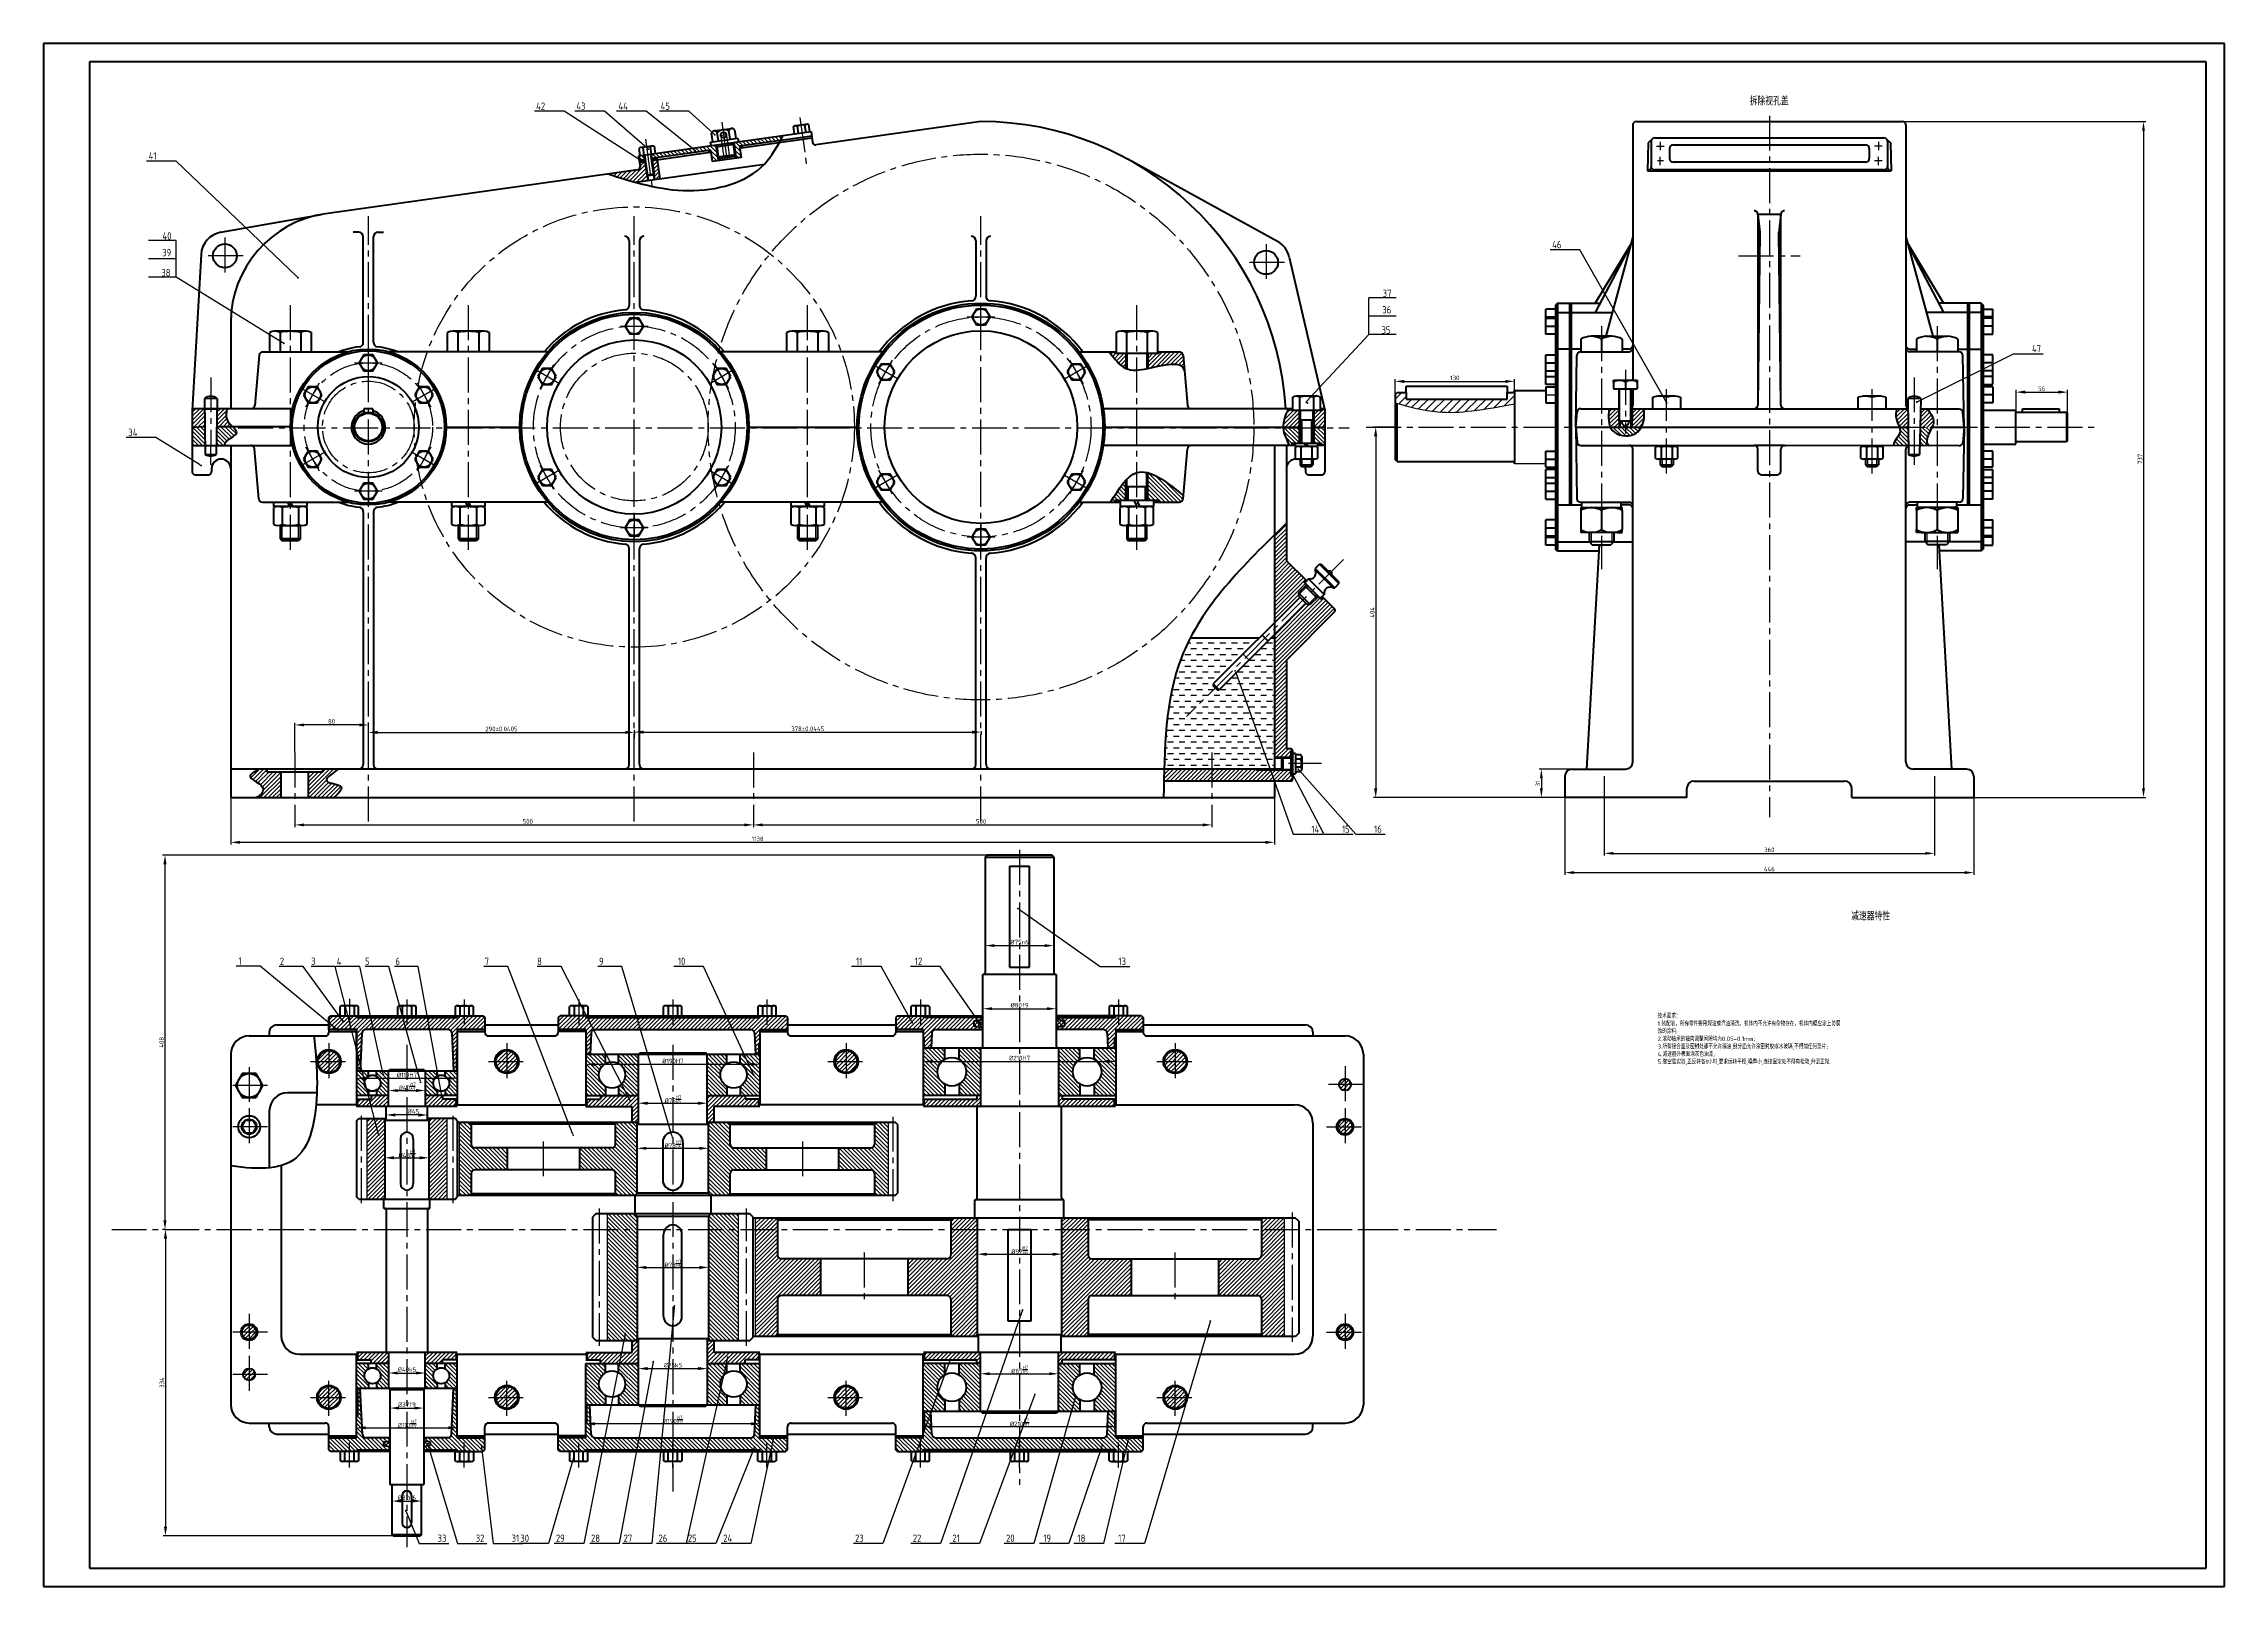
# Model space of a CAD drawing. Header units: millimetres. Extents: x 0 to 1189, y 0 to 841.
import ezdxf
from ezdxf import colors
from ezdxf.entities.mleader import LeaderData, LeaderLine
from ezdxf.math import Vec2, Vec3

# ---------------------------------------------------------------- set-up
doc = ezdxf.new("R2010")
doc.units = ezdxf.units.MM
doc.linetypes.add('ACAD_ISO02W100', pattern=[15, 12, -3])
doc.linetypes.add('CENTER2', pattern=[28.575, 19.05, -3.175, 3.175, -3.175])
for name, color, linetype, lineweight in [('中心线', 1, 'CENTER2', 25), ('标注线', 210, 'Continuous', 25), ('粗实线', 7, 'Continuous', 50), ('细实线', 7, 'Continuous', 25), ('虚线', 5, 'ACAD_ISO02W100', 25)]:
    doc.layers.add(name, color=color, linetype=linetype, lineweight=lineweight)
doc.styles.add('样式 1', font='gbenor.shx', dxfattribs={"bigfont": 'gbcbig.shx'})
doc.dimstyles.new('副本 ISO-25', dxfattribs={"dimtxt": 2.5, "dimasz": 5, "dimexe": 1.25, "dimexo": 0, "dimtad": 1, "dimtoh": 1, "dimlfac": 2, "dimdsep": 46, "dimtxsty": '样式 1', "dimcen": 2.5, "dimadec": 0, "dimazin": 0, "dimtfac": 1, "dimtmove": 0, "dimatfit": 3, "dimfxl": 1, "dimarcsym": 0})
pattern_1 = [(45, (-550.7785, -368.4405), (-1.122532, 1.122532), [])]
pattern_2 = [(135, (-550.7785, -368.4405), (-1.122532, -1.122532), [])]
pattern_3 = [(45, (-571.7785, -459.4997), (-1.122532, 1.122532), [])]
pattern_4 = [(135, (-571.7785, -459.4997), (-1.122532, -1.122532), [])]
pattern_5 = [(45, (-645.9351, -459.4997), (-1.122532, 1.122532), [])]

msp = doc.modelspace()

# ---------------------------------------------------------------- texts
at = {"layer": '标注线', "char_height": 4, "attachment_point": 1, "style": '样式 1'}
for s, insert in [('40', (64.8461, 738.1278)), ('39', (64.6481, 729.0874)), ('38', (64.195, 718.1284)), ('37', (730.0901, 706.9163)), ('36', (729.8922, 697.8758)), ('35', (729.4391, 686.9169))]:
    msp.add_mtext(s, dxfattribs=dict(at, insert=insert))
at = {"layer": '细实线', "ltscale": 3, "char_height": 4.242, "attachment_point": 5, "style": '样式 1'}
for s, insert in [('拆除视孔盖', (940.7971, 809.4789)), ('\\pxqj;减速器特性', (1001.7874, 365.1651))]:
    msp.add_mtext_dynamic_manual_height_columns(s, width=32.490188, gutter_width=1.414, heights=[4.0662], dxfattribs=dict(at, insert=insert))
at = {"layer": '细实线', "insert": (879.9712, 312.23), "char_height": 2.5, "attachment_point": 1, "style": '样式 1'}
msp.add_mtext_dynamic_manual_height_columns('技术要求：\\P1.装配前，所有零件要用煤油或汽油清洗，机体内不允许有杂物存在，机体内壁应涂上防腐蚀的涂料。\\P2.滚动轴承的轴向调整间隙均为0.05-0.1mm;\\P3.所有接合面及密封处都不允许漏油,剖分面允许涂密封胶或水玻璃,不得加任何垫片;\\P4.减速器外表面涂灰色油漆;\\P5.做空载实验,正反转各1小时,要求运转平稳,噪声小,连接固定处不得有松动,升温正常.', width=99.663596, gutter_width=12.5, heights=[0], dxfattribs=at)

# ---------------------------------------------------------------- blocks, each defined once
blk = doc.blocks.new('*U1')
at = {"layer": '中心线'}
for p, q in [((0, -7.5), (0, 7.5)), ((-7.5, 0), (7.5, 0))]:
    blk.add_line(p, q, dxfattribs=at)
at = {"layer": '粗实线'}
for p, q in [((-2.5, 4.3), (-5, 0)), ((2.5, 4.3), (-2.5, 4.3)), ((5, 0), (2.5, 4.3)), ((-5, 0), (-2.5, -4.3)), ((-2.5, -4.3), (2.5, -4.3)), ((2.5, -4.3), (5, 0))]:
    blk.add_line(p, q, dxfattribs=at)
blk.add_circle((0, 0), 4.33, dxfattribs=at)
blk = doc.blocks.new('*U2')
at = {"layer": '粗实线', "color": 0, "linetype": 'ByBlock', "lineweight": -2, "transparency": 16777216}
blk.add_blockref('*U1', (4057.1, 698.4), dxfattribs=at)
for p, rotation in [((4026.8, 680.9), 59.99999999999999), ((4087.4, 680.9), 299.9999999999999), ((4026.8, 645.9), 120), ((4087.4, 645.9), 240), ((4057.1, 628.4), 180)]:
    blk.add_blockref('*U1', p, dxfattribs=dict(at, rotation=rotation))
blk = doc.blocks.new('*U3')
at = {"layer": '中心线'}
for p, q in [((0, -7.5), (0, 7.5)), ((-7.5, 0), (7.5, 0))]:
    blk.add_line(p, q, dxfattribs=at)
at = {"layer": '粗实线'}
for p, q in [((-2.5, 4.3), (-5, 0)), ((2.5, 4.3), (-2.5, 4.3)), ((5, 0), (2.5, 4.3)), ((-5, 0), (-2.5, -4.3)), ((-2.5, -4.3), (2.5, -4.3)), ((2.5, -4.3), (5, 0))]:
    blk.add_line(p, q, dxfattribs=at)
blk.add_circle((0, 0), 4.33, dxfattribs=at)
blk = doc.blocks.new('*U4')
at = {"layer": '粗实线', "color": 0, "linetype": 'ByBlock', "lineweight": -2, "transparency": 16777216}
blk.add_blockref('*U3', (4202.1, 718.4), dxfattribs=at)
for p, rotation in [((4154.5, 690.9), 59.99999999999999), ((4249.7, 690.9), 300.0000000000001), ((4154.5, 635.9), 120), ((4249.7, 635.9), 240), ((4202.1, 608.4), 180)]:
    blk.add_blockref('*U3', p, dxfattribs=dict(at, rotation=rotation))
blk = doc.blocks.new('*U5')
at = {"layer": '中心线'}
for p, q in [((0, -7.5), (0, 7.5)), ((-7.5, 0), (7.5, 0))]:
    blk.add_line(p, q, dxfattribs=at)
at = {"layer": '粗实线'}
for p, q in [((-2.5, 4.3), (-5, 0)), ((2.5, 4.3), (-2.5, 4.3)), ((5, 0), (2.5, 4.3)), ((-5, 0), (-2.5, -4.3)), ((-2.5, -4.3), (2.5, -4.3)), ((2.5, -4.3), (5, 0))]:
    blk.add_line(p, q, dxfattribs=at)
blk.add_circle((0, 0), 4.33, dxfattribs=at)
blk = doc.blocks.new('*U6')
at = {"layer": '粗实线', "color": 0, "linetype": 'ByBlock', "lineweight": -2, "transparency": 16777216}
blk.add_blockref('*U5', (4391.1, 723.4), dxfattribs=at)
for p, rotation in [((4339.1, 693.4), 59.99999999999999), ((4443.1, 693.4), 299.9999999999999), ((4339.1, 633.4), 120), ((4443.1, 633.4), 240), ((4391.1, 603.4), 180)]:
    blk.add_blockref('*U5', p, dxfattribs=dict(at, rotation=rotation))
blk = doc.blocks.new('*U7')
at = {"layer": '中心线', "color": 0, "linetype": 'CENTER2', "transparency": 16777216}
blk.add_line((0, 13.5), (0, -13.5), dxfattribs=at)
blk = doc.blocks.new('*U8')
at = {"layer": '中心线', "color": 0, "linetype": 'CENTER2', "transparency": 16777216}
blk.add_line((0, 13.5), (0, -13.5), dxfattribs=at)
blk = doc.blocks.new('*U9')
at = {"layer": '中心线', "color": 0, "linetype": 'CENTER2', "transparency": 16777216}
blk.add_line((0, 9.5), (0, -9.5), dxfattribs=at)
blk = doc.blocks.new('*U10')
at = {"layer": '中心线', "color": 0, "linetype": 'CENTER2', "transparency": 16777216}
blk.add_line((0, 9.5), (0, -9.5), dxfattribs=at)
blk = doc.blocks.new('*D11')
at = {"layer": 'Defpoints', "color": 0, "transparency": 16777216}
for p in [(1013.4, 798.5), (1052.4, 430), (1144.9, 430)]:
    blk.add_point(p, dxfattribs=at)
at = {"layer": '标注线', "color": 0, "lineweight": -2, "transparency": 16777216}
for p, q in [((1013.4, 798.5), (1146.1, 798.5)), ((1144.9, 793.5), (1144.9, 435)), ((1052.4, 430), (1146.1, 430))]:
    blk.add_line(p, q, dxfattribs=at)
at = {"layer": '标注线', "color": 0, "transparency": 16777216}
for points in [[(1144.1, 793.5), (1145.7, 793.5), (1144.9, 798.5)], [(1144.1, 435), (1145.7, 435), (1144.9, 430)]]:
    blk.add_solid(points, dxfattribs=at)
at = {"layer": '标注线', "color": 0, "transparency": 16777216, "insert": (1143, 614.6), "char_height": 2.5, "attachment_point": 5, "rotation": 90, "style": '样式 1'}
blk.add_mtext('737', dxfattribs=at)
blk = doc.blocks.new('*D12')
at = {"layer": 'Defpoints', "color": 0, "transparency": 16777216}
for p in [(801.9, 656.9), (736.9, 649.7), (801.9, 652)]:
    blk.add_point(p, dxfattribs=at)
at = {"layer": '标注线', "color": 0, "lineweight": -2, "transparency": 16777216}
for p, q in [((736.9, 649.7), (736.9, 658.1)), ((741.9, 656.9), (796.9, 656.9)), ((801.9, 652), (801.9, 658.1))]:
    blk.add_line(p, q, dxfattribs=at)
at = {"layer": '标注线', "color": 0, "transparency": 16777216}
for points in [[(741.9, 657.7), (741.9, 656), (736.9, 656.9)], [(796.9, 657.7), (796.9, 656), (801.9, 656.9)]]:
    blk.add_solid(points, dxfattribs=at)
at = {"layer": '标注线', "color": 0, "transparency": 16777216, "insert": (769.4, 658.8), "char_height": 2.5, "attachment_point": 5, "style": '样式 1'}
blk.add_mtext('130', dxfattribs=at)
blk = doc.blocks.new('*D13')
at = {"layer": 'Defpoints', "color": 0, "transparency": 16777216}
for p in [(833.4, 445.5), (816.6, 430), (829.4, 430)]:
    blk.add_point(p, dxfattribs=at)
at = {"layer": '标注线', "color": 0, "lineweight": -2, "transparency": 16777216}
for p, q in [((833.4, 445.5), (815.4, 445.5)), ((816.6, 440.5), (816.6, 435)), ((829.4, 430), (815.4, 430))]:
    blk.add_line(p, q, dxfattribs=at)
at = {"layer": '标注线', "color": 0, "transparency": 16777216}
for points in [[(815.8, 440.5), (817.4, 440.5), (816.6, 445.5)], [(815.8, 435), (817.4, 435), (816.6, 430)]]:
    blk.add_solid(points, dxfattribs=at)
at = {"layer": '标注线', "color": 0, "transparency": 16777216, "insert": (814.7, 437.7), "char_height": 2.5, "attachment_point": 5, "rotation": 90, "style": '样式 1'}
blk.add_mtext('31', dxfattribs=at)
blk = doc.blocks.new('*D14')
at = {"layer": 'Defpoints', "color": 0, "transparency": 16777216}
for p in [(850.9, 430), (1030.9, 430), (1030.9, 399.6)]:
    blk.add_point(p, dxfattribs=at)
at = {"layer": '标注线', "color": 0, "lineweight": -2, "transparency": 16777216}
for p, q in [((850.9, 430), (850.9, 398.4)), ((1030.9, 430), (1030.9, 398.4)), ((855.9, 399.6), (1025.9, 399.6))]:
    blk.add_line(p, q, dxfattribs=at)
at = {"layer": '标注线', "color": 0, "transparency": 16777216}
for points in [[(855.9, 400.4), (855.9, 398.8), (850.9, 399.6)], [(1025.9, 400.4), (1025.9, 398.8), (1030.9, 399.6)]]:
    blk.add_solid(points, dxfattribs=at)
at = {"layer": '标注线', "color": 0, "transparency": 16777216, "insert": (940.9, 401.5), "char_height": 2.5, "attachment_point": 5, "style": '样式 1'}
blk.add_mtext('360', dxfattribs=at)
blk = doc.blocks.new('*D15')
at = {"layer": 'Defpoints', "color": 0, "transparency": 16777216}
for p in [(829.4, 430), (1052.4, 430), (1052.4, 389.1)]:
    blk.add_point(p, dxfattribs=at)
at = {"layer": '标注线', "color": 0, "lineweight": -2, "transparency": 16777216}
for p, q in [((829.4, 430), (829.4, 387.8)), ((1052.4, 430), (1052.4, 387.8)), ((834.4, 389.1), (1047.4, 389.1))]:
    blk.add_line(p, q, dxfattribs=at)
at = {"layer": '标注线', "color": 0, "transparency": 16777216}
for points in [[(834.4, 389.9), (834.4, 388.3), (829.4, 389.1)], [(1047.4, 389.9), (1047.4, 388.3), (1052.4, 389.1)]]:
    blk.add_solid(points, dxfattribs=at)
at = {"layer": '标注线', "color": 0, "transparency": 16777216, "insert": (940.9, 391), "char_height": 2.5, "attachment_point": 5, "style": '样式 1'}
blk.add_mtext('446', dxfattribs=at)
blk = doc.blocks.new('*D16')
at = {"layer": 'Defpoints', "color": 0, "transparency": 16777216}
for p in [(1103.4, 651), (1075.4, 640), (1103.4, 639.5)]:
    blk.add_point(p, dxfattribs=at)
at = {"layer": '标注线', "color": 0, "lineweight": -2, "transparency": 16777216}
for p, q in [((1075.4, 640), (1075.4, 652.3)), ((1080.4, 651), (1098.4, 651)), ((1103.4, 639.5), (1103.4, 652.3))]:
    blk.add_line(p, q, dxfattribs=at)
at = {"layer": '标注线', "color": 0, "transparency": 16777216}
for points in [[(1080.4, 651.9), (1080.4, 650.2), (1075.4, 651)], [(1098.4, 651.9), (1098.4, 650.2), (1103.4, 651)]]:
    blk.add_solid(points, dxfattribs=at)
at = {"layer": '标注线', "color": 0, "transparency": 16777216, "insert": (1089.4, 652.9), "char_height": 2.5, "attachment_point": 5, "style": '样式 1'}
blk.add_mtext('56', dxfattribs=at)
blk = doc.blocks.new('*D17')
at = {"layer": 'Defpoints', "color": 0, "transparency": 16777216}
for p in [(736.9, 632), (726.3, 430), (829.4, 430)]:
    blk.add_point(p, dxfattribs=at)
at = {"layer": '标注线', "color": 0, "lineweight": -2, "transparency": 16777216}
for p, q in [((736.9, 632), (725, 632)), ((726.3, 627), (726.3, 435)), ((829.4, 430), (725, 430))]:
    blk.add_line(p, q, dxfattribs=at)
at = {"layer": '标注线', "color": 0, "transparency": 16777216}
for points in [[(725.4, 627), (727.1, 627), (726.3, 632)], [(725.4, 435), (727.1, 435), (726.3, 430)]]:
    blk.add_solid(points, dxfattribs=at)
at = {"layer": '标注线', "color": 0, "transparency": 16777216, "insert": (724.4, 531), "char_height": 2.5, "attachment_point": 5, "rotation": 90, "style": '样式 1'}
blk.add_mtext('404', dxfattribs=at)
blk = doc.blocks.new('*D18')
at = {"layer": 'Defpoints', "color": 0, "transparency": 16777216}
for p in [(137, 423.4), (387, 423.4), (387, 415.1)]:
    blk.add_point(p, dxfattribs=at)
at = {"layer": '标注线', "color": 0, "lineweight": -2, "transparency": 16777216}
for p, q in [((137, 423.4), (137, 413.8)), ((387, 423.4), (387, 413.8)), ((142, 415.1), (382, 415.1))]:
    blk.add_line(p, q, dxfattribs=at)
at = {"layer": '标注线', "color": 0, "transparency": 16777216}
for points in [[(142, 415.9), (142, 414.3), (137, 415.1)], [(382, 415.9), (382, 414.3), (387, 415.1)]]:
    blk.add_solid(points, dxfattribs=at)
at = {"layer": '标注线', "color": 0, "transparency": 16777216, "insert": (264, 417), "char_height": 2.5, "attachment_point": 5, "style": '样式 1'}
blk.add_mtext('500', dxfattribs=at)
blk = doc.blocks.new('*D19')
at = {"layer": 'Defpoints', "color": 0, "transparency": 16777216}
for p in [(387, 423.4), (637, 423.4), (637, 415.1)]:
    blk.add_point(p, dxfattribs=at)
at = {"layer": '标注线', "color": 0, "lineweight": -2, "transparency": 16777216}
for p, q in [((387, 423.4), (387, 413.8)), ((637, 423.4), (637, 413.8)), ((392, 415.1), (632, 415.1))]:
    blk.add_line(p, q, dxfattribs=at)
at = {"layer": '标注线', "color": 0, "transparency": 16777216}
for points in [[(392, 415.9), (392, 414.3), (387, 415.1)], [(632, 415.9), (632, 414.3), (637, 415.1)]]:
    blk.add_solid(points, dxfattribs=at)
at = {"layer": '标注线', "color": 0, "transparency": 16777216, "insert": (511.1, 417), "char_height": 2.5, "attachment_point": 5, "style": '样式 1'}
blk.add_mtext('500', dxfattribs=at)
blk = doc.blocks.new('*D20')
at = {"layer": 'Defpoints', "color": 0, "transparency": 16777216}
for p in [(322.1, 465.5), (177.1, 462.2), (322.1, 462.2)]:
    blk.add_point(p, dxfattribs=at)
at = {"layer": '标注线', "color": 0, "lineweight": -2, "transparency": 16777216}
for p, q in [((177.1, 462.2), (177.1, 466.8)), ((182.1, 465.5), (317.1, 465.5)), ((322.1, 462.2), (322.1, 466.8))]:
    blk.add_line(p, q, dxfattribs=at)
at = {"layer": '标注线', "color": 0, "transparency": 16777216}
for points in [[(182.1, 466.4), (182.1, 464.7), (177.1, 465.5)], [(317.1, 466.4), (317.1, 464.7), (322.1, 465.5)]]:
    blk.add_solid(points, dxfattribs=at)
at = {"layer": '标注线', "color": 0, "transparency": 16777216, "insert": (249.6, 467.4), "char_height": 2.5, "attachment_point": 5, "style": '样式 1'}
blk.add_mtext('290%%P0.0405', dxfattribs=at)
blk = doc.blocks.new('*D21')
at = {"layer": 'Defpoints', "color": 0, "transparency": 16777216}
for p in [(322.1, 466.2), (511.1, 466.2), (511.1, 465.7)]:
    blk.add_point(p, dxfattribs=at)
at = {"layer": '标注线', "color": 0, "lineweight": -2, "transparency": 16777216}
for p, q in [((322.1, 466.2), (322.1, 464.4)), ((327.1, 465.7), (506.1, 465.7)), ((511.1, 466.2), (511.1, 464.4))]:
    blk.add_line(p, q, dxfattribs=at)
at = {"layer": '标注线', "color": 0, "transparency": 16777216}
for points in [[(327.1, 466.5), (327.1, 464.8), (322.1, 465.7)], [(506.1, 466.5), (506.1, 464.8), (511.1, 465.7)]]:
    blk.add_solid(points, dxfattribs=at)
at = {"layer": '标注线', "color": 0, "transparency": 16777216, "insert": (416.6, 467.5), "char_height": 2.5, "attachment_point": 5, "style": '样式 1'}
blk.add_mtext('378%%P0.0445', dxfattribs=at)
blk = doc.blocks.new('*D22')
at = {"layer": 'Defpoints', "color": 0, "transparency": 16777216}
for p in [(102.1, 430), (671.1, 430), (671.1, 405.6)]:
    blk.add_point(p, dxfattribs=at)
at = {"layer": '标注线', "color": 0, "lineweight": -2, "transparency": 16777216}
for p, q in [((102.1, 430), (102.1, 404.4)), ((671.1, 430), (671.1, 404.4)), ((107.1, 405.6), (666.1, 405.6))]:
    blk.add_line(p, q, dxfattribs=at)
at = {"layer": '标注线', "color": 0, "transparency": 16777216}
for points in [[(107.1, 406.4), (107.1, 404.8), (102.1, 405.6)], [(666.1, 406.4), (666.1, 404.8), (671.1, 405.6)]]:
    blk.add_solid(points, dxfattribs=at)
at = {"layer": '标注线', "color": 0, "transparency": 16777216, "insert": (389.3, 407.5), "char_height": 2.5, "attachment_point": 5, "style": '样式 1'}
blk.add_mtext('1138', dxfattribs=at)
blk = doc.blocks.new('*D23')
at = {"layer": 'Defpoints', "color": 0, "transparency": 16777216}
for p in [(137, 469.6), (177.1, 465.5), (137, 454.6)]:
    blk.add_point(p, dxfattribs=at)
at = {"layer": '标注线', "color": 0, "lineweight": -2, "transparency": 16777216}
for p, q in [((137, 454.6), (137, 470.8)), ((172.1, 469.6), (142, 469.6)), ((177.1, 465.5), (177.1, 470.8))]:
    blk.add_line(p, q, dxfattribs=at)
at = {"layer": '标注线', "color": 0, "transparency": 16777216}
for points in [[(142, 470.4), (142, 468.8), (137, 469.6)], [(172.1, 470.4), (172.1, 468.8), (177.1, 469.6)]]:
    blk.add_solid(points, dxfattribs=at)
at = {"layer": '标注线', "color": 0, "transparency": 16777216, "insert": (157, 471.5), "char_height": 2.5, "attachment_point": 5, "style": '样式 1'}
blk.add_mtext('80', dxfattribs=at)
blk = doc.blocks.new('*D24')
at = {"layer": 'Defpoints', "color": 0, "transparency": 16777216}
for p in [(66.4, 194.6), (66.4, 27.6), (190.6, 27.6)]:
    blk.add_point(p, dxfattribs=at)
at = {"layer": '标注线', "color": 0, "lineweight": -2, "transparency": 16777216}
for p, q in [((66.4, 194.6), (67.7, 194.6)), ((66.4, 189.6), (66.4, 32.6)), ((190.6, 27.6), (65.2, 27.6))]:
    blk.add_line(p, q, dxfattribs=at)
at = {"layer": '标注线', "color": 0, "transparency": 16777216}
for points in [[(65.6, 189.6), (67.3, 189.6), (66.4, 194.6)], [(65.6, 32.6), (67.3, 32.6), (66.4, 27.6)]]:
    blk.add_solid(points, dxfattribs=at)
at = {"layer": '标注线', "color": 0, "transparency": 16777216, "insert": (64.5, 111.1), "char_height": 2.5, "attachment_point": 5, "rotation": 90, "style": '样式 1'}
blk.add_mtext('334', dxfattribs=at)
blk = doc.blocks.new('*D25')
at = {"layer": 'Defpoints', "color": 0, "transparency": 16777216}
for p in [(66.2, 398.6), (514.3, 398.6), (66.4, 194.6)]:
    blk.add_point(p, dxfattribs=at)
at = {"layer": '标注线', "color": 0, "lineweight": -2, "transparency": 16777216}
for p, q in [((514.3, 398.6), (64.9, 398.6)), ((66.2, 199.6), (66.2, 393.6)), ((66.4, 194.6), (64.9, 194.6))]:
    blk.add_line(p, q, dxfattribs=at)
at = {"layer": '标注线', "color": 0, "transparency": 16777216}
for points in [[(65.3, 393.6), (67, 393.6), (66.2, 398.6)], [(65.3, 199.6), (67, 199.6), (66.2, 194.6)]]:
    blk.add_solid(points, dxfattribs=at)
at = {"layer": '标注线', "color": 0, "transparency": 16777216, "insert": (64.3, 296.6), "char_height": 2.5, "attachment_point": 5, "rotation": 90, "style": '样式 1'}
blk.add_mtext('408', dxfattribs=at)
blk = doc.blocks.new('*D26')
at = {"layer": 'Defpoints', "color": 0, "transparency": 16777216}
for p in [(513.3, 349.3), (550.8, 349.3), (550.8, 349.3)]:
    blk.add_point(p, dxfattribs=at)
at = {"layer": '标注线', "color": 0, "lineweight": -2, "transparency": 16777216}
for p, q in [((513.3, 349.3), (513.3, 350.5)), ((518.3, 349.3), (545.8, 349.3)), ((550.8, 349.3), (550.8, 350.5))]:
    blk.add_line(p, q, dxfattribs=at)
at = {"layer": '标注线', "color": 0, "transparency": 16777216}
for points in [[(518.3, 350.1), (518.3, 348.5), (513.3, 349.3)], [(545.8, 350.1), (545.8, 348.5), (550.8, 349.3)]]:
    blk.add_solid(points, dxfattribs=at)
at = {"layer": '标注线', "color": 0, "transparency": 16777216, "insert": (532.1, 351.2), "char_height": 2.5, "attachment_point": 5, "style": '样式 1'}
blk.add_mtext('%%C75n6', dxfattribs=at)
blk = doc.blocks.new('*D27')
at = {"layer": 'Defpoints', "color": 0, "transparency": 16777216}
for p in [(512.1, 314.9), (552.1, 314.9), (552.1, 314.9)]:
    blk.add_point(p, dxfattribs=at)
at = {"layer": '标注线', "color": 0, "lineweight": -2, "transparency": 16777216}
for p, q in [((512.1, 314.9), (512.1, 316.1)), ((517.1, 314.9), (547.1, 314.9)), ((552.1, 314.9), (552.1, 316.1))]:
    blk.add_line(p, q, dxfattribs=at)
at = {"layer": '标注线', "color": 0, "transparency": 16777216}
for points in [[(517.1, 315.7), (517.1, 314.1), (512.1, 314.9)], [(547.1, 315.7), (547.1, 314.1), (552.1, 314.9)]]:
    blk.add_solid(points, dxfattribs=at)
at = {"layer": '标注线', "color": 0, "transparency": 16777216, "insert": (532.1, 316.8), "char_height": 2.5, "attachment_point": 5, "style": '样式 1'}
blk.add_mtext('%%C80f9', dxfattribs=at)
blk = doc.blocks.new('*D28')
at = {"layer": 'Defpoints', "color": 0, "transparency": 16777216}
for p in [(584.6, 286.1), (479.6, 283.1), (584.6, 283.1)]:
    blk.add_point(p, dxfattribs=at)
at = {"layer": '标注线', "color": 0, "lineweight": -2, "transparency": 16777216}
for p, q in [((479.6, 283.1), (479.6, 287.4)), ((484.6, 286.1), (579.6, 286.1)), ((584.6, 283.1), (584.6, 287.4))]:
    blk.add_line(p, q, dxfattribs=at)
at = {"layer": '标注线', "color": 0, "transparency": 16777216}
for points in [[(484.6, 287), (484.6, 285.3), (479.6, 286.1)], [(579.6, 287), (579.6, 285.3), (584.6, 286.1)]]:
    blk.add_solid(points, dxfattribs=at)
at = {"layer": '标注线', "color": 0, "transparency": 16777216, "insert": (532.1, 288), "char_height": 2.5, "attachment_point": 5, "style": '样式 1'}
blk.add_mtext('%%C210H7', dxfattribs=at)
blk = doc.blocks.new('*D29')
at = {"layer": 'Defpoints', "color": 0, "transparency": 16777216}
for p in [(509.1, 181.1), (555.1, 181.1), (555.1, 181.1)]:
    blk.add_point(p, dxfattribs=at)
at = {"layer": '标注线', "color": 0, "lineweight": -2, "transparency": 16777216}
for p, q in [((509.1, 181.1), (509.1, 182.3)), ((514.1, 181.1), (550.1, 181.1)), ((555.1, 181.1), (555.1, 179.8))]:
    blk.add_line(p, q, dxfattribs=at)
at = {"layer": '标注线', "color": 0, "transparency": 16777216}
for points in [[(514.1, 181.9), (514.1, 180.2), (509.1, 181.1)], [(550.1, 181.9), (550.1, 180.2), (555.1, 181.1)]]:
    blk.add_solid(points, dxfattribs=at)
at = {"layer": '标注线', "color": 0, "transparency": 16777216, "insert": (532.1, 183.3), "char_height": 2.5, "attachment_point": 5, "style": '样式 1'}
blk.add_mtext('%%C92{\\H0.7x;\\SH7/n6;}', dxfattribs=at)
blk = doc.blocks.new('*D30')
at = {"layer": 'Defpoints', "color": 0, "transparency": 16777216}
for p in [(510.8, 111.6), (553.3, 115.9), (553.3, 111.6)]:
    blk.add_point(p, dxfattribs=at)
at = {"layer": '标注线', "color": 0, "lineweight": -2, "transparency": 16777216}
for p, q in [((510.8, 111.6), (510.8, 117.2)), ((515.8, 115.9), (548.3, 115.9)), ((553.3, 111.6), (553.3, 117.2))]:
    blk.add_line(p, q, dxfattribs=at)
at = {"layer": '标注线', "color": 0, "transparency": 16777216}
for points in [[(515.8, 116.7), (515.8, 115.1), (510.8, 115.9)], [(548.3, 116.7), (548.3, 115.1), (553.3, 115.9)]]:
    blk.add_solid(points, dxfattribs=at)
at = {"layer": '标注线', "color": 0, "transparency": 16777216, "insert": (532.1, 118.2), "char_height": 2.5, "attachment_point": 5, "style": '样式 1'}
blk.add_mtext('%%C85{\\H0.7x;\\SH7/k5;}', dxfattribs=at)
blk = doc.blocks.new('*D31')
at = {"layer": 'Defpoints', "color": 0, "transparency": 16777216}
for p in [(479.6, 83.3), (584.6, 87.1), (584.6, 81.1)]:
    blk.add_point(p, dxfattribs=at)
at = {"layer": '标注线', "color": 0, "lineweight": -2, "transparency": 16777216}
for p, q in [((479.6, 83.3), (479.6, 88.3)), ((484.6, 87.1), (579.6, 87.1)), ((584.6, 81.1), (584.6, 88.3))]:
    blk.add_line(p, q, dxfattribs=at)
at = {"layer": '标注线', "color": 0, "transparency": 16777216}
for points in [[(484.6, 87.9), (484.6, 86.3), (479.6, 87.1)], [(579.6, 87.9), (579.6, 86.3), (584.6, 87.1)]]:
    blk.add_solid(points, dxfattribs=at)
at = {"layer": '标注线', "color": 0, "transparency": 16777216, "insert": (532.1, 89.4), "char_height": 2.5, "attachment_point": 5, "style": '样式 1'}
blk.add_mtext('%%C210{\\H0.7x;\\SH7/d11;}', dxfattribs=at)
blk = doc.blocks.new('*D32')
at = {"layer": 'Defpoints', "color": 0, "transparency": 16777216}
for p in [(295.6, 88.7), (390.6, 88.7), (390.6, 88.7)]:
    blk.add_point(p, dxfattribs=at)
at = {"layer": '标注线', "color": 0, "lineweight": -2, "transparency": 16777216}
for p, q in [((295.6, 88.7), (295.6, 89.9)), ((300.6, 88.7), (385.6, 88.7)), ((390.6, 88.7), (390.6, 89.9))]:
    blk.add_line(p, q, dxfattribs=at)
at = {"layer": '标注线', "color": 0, "transparency": 16777216}
for points in [[(300.6, 89.5), (300.6, 87.8), (295.6, 88.7)], [(385.6, 89.5), (385.6, 87.8), (390.6, 88.7)]]:
    blk.add_solid(points, dxfattribs=at)
at = {"layer": '标注线', "color": 0, "transparency": 16777216, "insert": (343.1, 90.9), "char_height": 2.5, "attachment_point": 5, "style": '样式 1'}
blk.add_mtext('%%C190{\\H0.7x;\\SH7/d11;}', dxfattribs=at)
blk = doc.blocks.new('*D33')
at = {"layer": 'Defpoints', "color": 0, "transparency": 16777216}
for p in [(324.3, 111.6), (361.8, 118.7), (361.8, 111.6)]:
    blk.add_point(p, dxfattribs=at)
at = {"layer": '标注线', "color": 0, "lineweight": -2, "transparency": 16777216}
for p, q in [((324.3, 111.6), (324.3, 120)), ((361.8, 111.6), (361.8, 120)), ((329.3, 118.7), (356.8, 118.7))]:
    blk.add_line(p, q, dxfattribs=at)
at = {"layer": '标注线', "color": 0, "transparency": 16777216}
for points in [[(329.3, 119.6), (329.3, 117.9), (324.3, 118.7)], [(356.8, 119.6), (356.8, 117.9), (361.8, 118.7)]]:
    blk.add_solid(points, dxfattribs=at)
at = {"layer": '标注线', "color": 0, "transparency": 16777216, "insert": (343.1, 120.6), "char_height": 2.5, "attachment_point": 5, "style": '样式 1'}
blk.add_mtext('%%C75k5', dxfattribs=at)
blk = doc.blocks.new('*D34')
at = {"layer": 'Defpoints', "color": 0, "transparency": 16777216}
for p in [(323.6, 168.4), (362.6, 173.9), (362.6, 168.4)]:
    blk.add_point(p, dxfattribs=at)
at = {"layer": '标注线', "color": 0, "lineweight": -2, "transparency": 16777216}
for p, q in [((323.6, 168.4), (323.6, 175.1)), ((328.6, 173.9), (357.6, 173.9)), ((362.6, 168.4), (362.6, 175.1))]:
    blk.add_line(p, q, dxfattribs=at)
at = {"layer": '标注线', "color": 0, "transparency": 16777216}
for points in [[(328.6, 174.7), (328.6, 173), (323.6, 173.9)], [(357.6, 174.7), (357.6, 173), (362.6, 173.9)]]:
    blk.add_solid(points, dxfattribs=at)
at = {"layer": '标注线', "color": 0, "transparency": 16777216, "insert": (343.1, 176.1), "char_height": 2.5, "attachment_point": 5, "style": '样式 1'}
blk.add_mtext('%%C78{\\H0.7x;\\SH7/n6;}', dxfattribs=at)
blk = doc.blocks.new('*D35')
at = {"layer": 'Defpoints', "color": 0, "transparency": 16777216}
for p in [(362.6, 238.8), (323.6, 233.2), (362.6, 233.2)]:
    blk.add_point(p, dxfattribs=at)
at = {"layer": '标注线', "color": 0, "lineweight": -2, "transparency": 16777216}
for p, q in [((323.6, 233.2), (323.6, 240.1)), ((328.6, 238.8), (357.6, 238.8)), ((362.6, 233.2), (362.6, 240.1))]:
    blk.add_line(p, q, dxfattribs=at)
at = {"layer": '标注线', "color": 0, "transparency": 16777216}
for points in [[(328.6, 239.6), (328.6, 238), (323.6, 238.8)], [(357.6, 239.6), (357.6, 238), (362.6, 238.8)]]:
    blk.add_solid(points, dxfattribs=at)
at = {"layer": '标注线', "color": 0, "transparency": 16777216, "insert": (343.1, 241.1), "char_height": 2.5, "attachment_point": 5, "style": '样式 1'}
blk.add_mtext('%%C78{\\H0.7x;\\SH7/n6;}', dxfattribs=at)
blk = doc.blocks.new('*D36')
at = {"layer": 'Defpoints', "color": 0, "transparency": 16777216}
for p in [(324.3, 263.4), (361.8, 263.4), (361.8, 263.4)]:
    blk.add_point(p, dxfattribs=at)
at = {"layer": '标注线', "color": 0, "lineweight": -2, "transparency": 16777216}
for p, q in [((324.3, 263.4), (324.3, 264.6)), ((329.3, 263.4), (356.8, 263.4)), ((361.8, 263.4), (361.8, 264.6))]:
    blk.add_line(p, q, dxfattribs=at)
at = {"layer": '标注线', "color": 0, "transparency": 16777216}
for points in [[(329.3, 264.2), (329.3, 262.5), (324.3, 263.4)], [(356.8, 264.2), (356.8, 262.5), (361.8, 263.4)]]:
    blk.add_solid(points, dxfattribs=at)
at = {"layer": '标注线', "color": 0, "transparency": 16777216, "insert": (343.1, 265.6), "char_height": 2.5, "attachment_point": 5, "style": '样式 1'}
blk.add_mtext('%%C75{\\H0.7x;\\SH7/k5;}', dxfattribs=at)
blk = doc.blocks.new('*D37')
at = {"layer": 'Defpoints', "color": 0, "transparency": 16777216}
for p in [(295.6, 284.6), (390.6, 284.6), (390.6, 284.6)]:
    blk.add_point(p, dxfattribs=at)
at = {"layer": '标注线', "color": 0, "lineweight": -2, "transparency": 16777216}
for p, q in [((295.6, 284.6), (295.6, 285.8)), ((300.6, 284.6), (385.6, 284.6)), ((390.6, 284.6), (390.6, 283.3))]:
    blk.add_line(p, q, dxfattribs=at)
at = {"layer": '标注线', "color": 0, "transparency": 16777216}
for points in [[(300.6, 285.4), (300.6, 283.7), (295.6, 284.6)], [(385.6, 285.4), (385.6, 283.7), (390.6, 284.6)]]:
    blk.add_solid(points, dxfattribs=at)
at = {"layer": '标注线', "color": 0, "transparency": 16777216, "insert": (343.1, 286.4), "char_height": 2.5, "attachment_point": 5, "style": '样式 1'}
blk.add_mtext('%%C190H7', dxfattribs=at)
blk = doc.blocks.new('*D38')
at = {"layer": 'Defpoints', "color": 0, "transparency": 16777216}
for p in [(170.6, 277), (225.6, 277), (225.6, 277)]:
    blk.add_point(p, dxfattribs=at)
at = {"layer": '标注线', "color": 0, "lineweight": -2, "transparency": 16777216}
for p, q in [((170.6, 277), (170.6, 275.7)), ((175.6, 277), (220.6, 277)), ((225.6, 277), (225.6, 278.2))]:
    blk.add_line(p, q, dxfattribs=at)
at = {"layer": '标注线', "color": 0, "transparency": 16777216}
for points in [[(175.6, 277.8), (175.6, 276.1), (170.6, 277)], [(220.6, 277.8), (220.6, 276.1), (225.6, 277)]]:
    blk.add_solid(points, dxfattribs=at)
at = {"layer": '标注线', "color": 0, "transparency": 16777216, "insert": (198.1, 278.8), "char_height": 2.5, "attachment_point": 5, "style": '样式 1'}
blk.add_mtext('%%C110H7', dxfattribs=at)
blk = doc.blocks.new('*D39')
at = {"layer": 'Defpoints', "color": 0, "transparency": 16777216}
for p in [(188.1, 267.6), (208.1, 270.3), (208.1, 267.6)]:
    blk.add_point(p, dxfattribs=at)
at = {"layer": '标注线', "color": 0, "lineweight": -2, "transparency": 16777216}
for p, q in [((188.1, 267.6), (188.1, 271.6)), ((193.1, 270.3), (203.1, 270.3)), ((208.1, 267.6), (208.1, 271.6))]:
    blk.add_line(p, q, dxfattribs=at)
at = {"layer": '标注线', "color": 0, "transparency": 16777216}
for points in [[(193.1, 271.1), (193.1, 269.5), (188.1, 270.3)], [(203.1, 271.1), (203.1, 269.5), (208.1, 270.3)]]:
    blk.add_solid(points, dxfattribs=at)
at = {"layer": '标注线', "color": 0, "transparency": 16777216, "insert": (198.1, 272.6), "char_height": 2.5, "attachment_point": 5, "style": '样式 1'}
blk.add_mtext('%%C40{\\H0.7x;\\Q15;\\SH7/k5;}', dxfattribs=at)
blk = doc.blocks.new('*D40')
at = {"layer": 'Defpoints', "color": 0, "transparency": 16777216}
for p in [(188.1, 116.3), (208.1, 116.3), (208.1, 116.3)]:
    blk.add_point(p, dxfattribs=at)
at = {"layer": '标注线', "color": 0, "lineweight": -2, "transparency": 16777216}
for p, q in [((188.1, 116.3), (188.1, 117.6)), ((193.1, 116.3), (203.1, 116.3)), ((208.1, 116.3), (208.1, 115.1))]:
    blk.add_line(p, q, dxfattribs=at)
at = {"layer": '标注线', "color": 0, "transparency": 16777216}
for points in [[(193.1, 117.1), (193.1, 115.5), (188.1, 116.3)], [(203.1, 117.1), (203.1, 115.5), (208.1, 116.3)]]:
    blk.add_solid(points, dxfattribs=at)
at = {"layer": '标注线', "color": 0, "transparency": 16777216, "insert": (198.1, 118.2), "char_height": 2.5, "width": 3.673, "attachment_point": 5, "style": '样式 1'}
blk.add_mtext('%%C40k5', dxfattribs=at)
blk = doc.blocks.new('*D41')
at = {"layer": 'Defpoints', "color": 0, "transparency": 16777216}
for p in [(207.3, 97.2), (188.8, 91), (207.3, 91)]:
    blk.add_point(p, dxfattribs=at)
at = {"layer": '标注线', "color": 0, "lineweight": -2, "transparency": 16777216}
for p, q in [((188.8, 91), (188.8, 98.4)), ((193.8, 97.2), (202.3, 97.2)), ((207.3, 91), (207.3, 98.4))]:
    blk.add_line(p, q, dxfattribs=at)
at = {"layer": '标注线', "color": 0, "transparency": 16777216}
for points in [[(193.8, 98), (193.8, 96.4), (188.8, 97.2)], [(202.3, 98), (202.3, 96.4), (207.3, 97.2)]]:
    blk.add_solid(points, dxfattribs=at)
at = {"layer": '标注线', "color": 0, "transparency": 16777216, "insert": (198.1, 99.1), "char_height": 2.5, "attachment_point": 5, "style": '样式 1'}
blk.add_mtext('%%C37f9', dxfattribs=at)
blk = doc.blocks.new('*D42')
at = {"layer": 'Defpoints', "color": 0, "transparency": 16777216}
for p in [(170.6, 86.4), (225.6, 86.4), (225.6, 86.4)]:
    blk.add_point(p, dxfattribs=at)
at = {"layer": '标注线', "color": 0, "lineweight": -2, "transparency": 16777216}
for p, q in [((170.6, 86.4), (170.6, 87.7)), ((175.6, 86.4), (220.6, 86.4)), ((225.6, 86.4), (225.6, 87.7))]:
    blk.add_line(p, q, dxfattribs=at)
at = {"layer": '标注线', "color": 0, "transparency": 16777216}
for points in [[(175.6, 87.3), (175.6, 85.6), (170.6, 86.4)], [(220.6, 87.3), (220.6, 85.6), (225.6, 86.4)]]:
    blk.add_solid(points, dxfattribs=at)
at = {"layer": '标注线', "color": 0, "transparency": 16777216, "insert": (198.1, 88.7), "char_height": 2.5, "width": 8.235, "attachment_point": 5, "style": '样式 1'}
blk.add_mtext('%%C110{\\H0.7x;\\Q15;\\SH7/d11;}', dxfattribs=at)
blk = doc.blocks.new('*D43')
at = {"layer": 'Defpoints', "color": 0, "transparency": 16777216}
for p in [(190.1, 50.2), (206.1, 50.2), (206.1, 46.5)]:
    blk.add_point(p, dxfattribs=at)
at = {"layer": '标注线', "color": 0, "lineweight": -2, "transparency": 16777216}
for p, q in [((190.1, 50.2), (190.1, 45.3)), ((206.1, 50.2), (206.1, 45.3)), ((195.1, 46.5), (201.1, 46.5))]:
    blk.add_line(p, q, dxfattribs=at)
at = {"layer": '标注线', "color": 0, "transparency": 16777216}
for points in [[(195.1, 47.4), (195.1, 45.7), (190.1, 46.5)], [(201.1, 47.4), (201.1, 45.7), (206.1, 46.5)]]:
    blk.add_solid(points, dxfattribs=at)
at = {"layer": '标注线', "color": 0, "transparency": 16777216, "insert": (198.1, 48.4), "char_height": 2.5, "attachment_point": 5, "style": '样式 1'}
blk.add_mtext('%%C32n6', dxfattribs=at)
blk = doc.blocks.new('_Dot')
at = {"color": 0, "linetype": 'ByBlock', "lineweight": -2}
blk.add_line((-0.5, 0), (-1, 0), dxfattribs=at)
at = {"color": 0, "linetype": 'ByBlock', "const_width": 0.5}
blk.add_lwpolyline([(-0.25, 0, 1), (0.25, 0, 1)], format="xyb", close=True, dxfattribs=at)
blk = doc.blocks.new('*D48')
at = {"layer": 'Defpoints', "color": 0, "transparency": 16777216}
for p in [(186.1, 233.6), (210.1, 233.6), (210.1, 233.6)]:
    blk.add_point(p, dxfattribs=at)
at = {"layer": '标注线', "color": 0, "lineweight": -2, "transparency": 16777216}
for p, q in [((186.1, 233.6), (186.1, 232.4)), ((191.1, 233.6), (205.1, 233.6)), ((210.1, 233.6), (210.1, 232.4))]:
    blk.add_line(p, q, dxfattribs=at)
at = {"layer": '标注线', "color": 0, "transparency": 16777216}
for points in [[(191.1, 234.5), (191.1, 232.8), (186.1, 233.6)], [(205.1, 234.5), (205.1, 232.8), (210.1, 233.6)]]:
    blk.add_solid(points, dxfattribs=at)
at = {"layer": '标注线', "color": 0, "transparency": 16777216, "insert": (198.1, 235.9), "char_height": 2.5, "attachment_point": 5, "style": '样式 1'}
blk.add_mtext('%%C48{\\H0.7x;\\SH7/n6;}', dxfattribs=at)
blk = doc.blocks.new('*D49')
at = {"layer": 'Defpoints', "color": 0, "transparency": 16777216}
for p in [(186.8, 257), (186.8, 256.8), (209.3, 256.8)]:
    blk.add_point(p, dxfattribs=at)
at = {"layer": '标注线', "color": 0, "lineweight": -2, "transparency": 16777216}
for p, q in [((186.8, 256.8), (186.8, 258.2)), ((204.3, 257), (191.8, 257)), ((209.3, 256.8), (209.3, 258.2))]:
    blk.add_line(p, q, dxfattribs=at)
at = {"layer": '标注线', "color": 0, "transparency": 16777216}
for points in [[(191.8, 257.8), (191.8, 256.1), (186.8, 257)], [(204.3, 257.8), (204.3, 256.1), (209.3, 257)]]:
    blk.add_solid(points, dxfattribs=at)
at = {"layer": '标注线', "color": 0, "transparency": 16777216, "insert": (201.6, 258.9), "char_height": 2.5, "attachment_point": 5, "style": '样式 1'}
blk.add_mtext('%%C45', dxfattribs=at)

# ---------------------------------------------------------------- dimensions: what is measured, and where the dimension line sits
at = {"layer": '标注线'}
for base, p1, p2, picture, middle in [((1144.887, 429.9915), (1013.4008, 798.4915), (1052.4008, 429.9915), '*D11', (1144.887, 614.6353)), ((726.2628, 429.9915), (736.9279, 631.9915), (829.4008, 429.9915), '*D17', (726.2628, 530.9915))]:
    dim = msp.add_linear_dim(base=base, p1=p1, p2=p2, angle=90, dimstyle='副本 ISO-25', dxfattribs=at)
    dim.commit()
    dim.dimension.update_dxf_attribs({"geometry": picture, "text_midpoint": middle, "dimtype": 160})
for base, p1, p2, picture, middle in [((801.9279, 656.8788), (736.9279, 649.7415), (801.9279, 651.9915), '*D12', (769.4279, 658.7538)), ((1103.3737, 651.0343), (1075.3737, 639.9915), (1103.3737, 639.4915), '*D16', (1089.3737, 652.9093)), ((1052.4008, 389.0911), (829.4008, 429.9915), (1052.4008, 429.9915), '*D15', (940.9008, 390.9661)), ((1030.9008, 399.6013), (850.9008, 429.9915), (1030.9008, 429.9915), '*D14', (940.9008, 401.4763))]:
    dim = msp.add_linear_dim(base=base, p1=p1, p2=p2, dimstyle='副本 ISO-25', dxfattribs=at)
    dim.commit()
    dim.dimension.update_dxf_attribs({"geometry": picture, "text_midpoint": middle})
for base, p1, p2, text, picture, middle in [((136.9702, 469.5859), (177.0574, 465.545), (136.9702, 454.6292), '80', '*D23', (157.0138, 471.4609)), ((322.0574, 465.545), (177.0574, 462.2332), (322.0574, 462.2332), '290%%P0.0405', '*D20', (249.5574, 467.42)), ((511.0574, 465.6708), (322.0574, 466.17), (511.0574, 466.17), '<>%%P0.0445', '*D21', (416.5574, 467.5458)), ((550.8074, 349.2938), (513.3074, 349.2938), (550.8074, 349.2938), '%%C<>n6', '*D26', (532.0574, 351.1688)), ((390.5574, 284.551), (295.5574, 284.551), (390.5574, 284.551), '%%C<>H7', '*D37', (343.0574, 286.426)), ((584.5574, 286.1471), (479.5574, 283.0507), (584.5574, 283.0507), '%%C<>H7', '*D28', (532.0574, 288.0221)), ((225.5574, 276.9733), (170.5574, 276.9733), (225.5574, 276.9733), '%%C<>H7', '*D38', (198.0574, 278.8483)), ((208.0574, 270.3137), (188.0574, 267.5507), (208.0574, 267.5507), '%%C<>{\\H0.7x;\\Q15;\\SH7/k5;}', '*D39', (198.0574, 272.5731)), ((210.0574, 233.6383), (186.0574, 233.6383), (210.0574, 233.6383), '%%C<>{\\H0.7x;\\SH7/n6;}', '*D48', (198.0574, 235.9002)), ((362.5574, 238.8153), (323.5574, 233.1757), (362.5574, 233.1757), '%%C<>{\\H0.7x;\\SH7/n6;}', '*D35', (343.0574, 241.0772)), ((555.0574, 181.0668), (509.0574, 181.0668), (555.0574, 181.0668), '%%C<>{\\H0.7x;\\SH7/n6;}', '*D29', (532.0574, 183.3287)), ((362.5574, 173.8826), (323.5574, 168.4257), (362.5574, 168.4257), '%%C<>{\\H0.7x;\\SH7/n6;}', '*D34', (343.0574, 176.1445)), ((208.0574, 116.3069), (188.0574, 116.3069), (208.0574, 116.3069), '%%C<>k5', '*D40', (198.0574, 118.1819)), ((361.8074, 118.7203), (324.3074, 111.5507), (361.8074, 111.5507), '%%C<>k5', '*D33', (343.0574, 120.5953)), ((553.3074, 115.9079), (510.8074, 111.5507), (553.3074, 111.5507), '%%C<>{\\H0.7x;\\SH7/k5;}', '*D30', (532.0574, 118.1673)), ((584.5574, 87.0945), (479.5574, 83.3007), (584.5574, 81.0507), '%%C<>{\\H0.7x;\\SH7/d11;}', '*D31', (532.0574, 89.3501))]:
    dim = msp.add_linear_dim(base=base, p1=p1, p2=p2, text=text, dimstyle='副本 ISO-25', dxfattribs=at)
    dim.commit()
    dim.dimension.update_dxf_attribs({"geometry": picture, "text_midpoint": middle})
for base, p1, p2, picture, middle in [((816.6107, 429.9915), (833.4008, 445.4915), (829.4008, 429.9915), '*D13', (814.7357, 437.7415)), ((66.1595, 398.5507), (66.4239, 194.5507), (514.3074, 398.5507), '*D25', (64.2845, 296.5507)), ((66.4239, 27.5507), (66.4239, 194.5507), (190.5574, 27.5507), '*D24', (64.5489, 111.0507))]:
    dim = msp.add_linear_dim(base=base, p1=p1, p2=p2, angle=90, dimstyle='副本 ISO-25', dxfattribs=at)
    dim.commit()
    dim.dimension.update_dxf_attribs({"geometry": picture, "text_midpoint": middle})
for base, p1, p2, picture, middle in [((671.0574, 405.6156), (102.0574, 429.9915), (671.0574, 429.9915), '*D22', (389.3302, 405.6156)), ((386.9702, 415.0917), (136.9702, 423.3537), (386.9702, 423.3537), '*D18', (264.0079, 415.0917)), ((636.9702, 415.0917), (386.9702, 423.3537), (636.9702, 423.3537), '*D19', (511.0574, 415.0917))]:
    dim = msp.add_linear_dim(base=base, p1=p1, p2=p2, dimstyle='副本 ISO-25', dxfattribs=at)
    dim.commit()
    dim.dimension.update_dxf_attribs({"geometry": picture, "text_midpoint": middle, "dimtype": 160})
for base, p1, p2, text, picture, middle in [((552.0574, 314.8937), (512.0574, 314.8937), (552.0574, 314.8937), '%%C<>f9', '*D27', (532.0574, 316.7687)), ((361.8074, 263.3806), (324.3074, 263.3806), (361.8074, 263.3806), '%%C<>{\\H0.7x;\\SH7/k5;}', '*D36', (343.0574, 265.6399)), ((225.5574, 86.4492), (170.5574, 86.4492), (225.5574, 86.4492), '%%C<>{\\H0.7x;\\Q15;\\SH7/d11;}', '*D42', (198.0574, 88.7048)), ((390.5574, 88.6708), (295.5574, 88.6708), (390.5574, 88.6708), '%%C<>{\\H0.7x;\\SH7/d11;}', '*D32', (343.0574, 90.9264))]:
    dim = msp.add_linear_dim(base=base, p1=p1, p2=p2, angle=180, text=text, dimstyle='副本 ISO-25', dxfattribs=at)
    dim.commit()
    dim.dimension.update_dxf_attribs({"geometry": picture, "text_midpoint": middle})
for base, p1, p2, text, picture, middle in [((186.8074, 256.9778), (209.3074, 256.8339), (186.8074, 256.8339), '%%C<>', '*D49', (201.6251, 256.9778)), ((206.0574, 46.5427), (190.0574, 50.1678), (206.0574, 50.1678), '%%C<>n6', '*D43', (198.0574, 46.5427))]:
    dim = msp.add_linear_dim(base=base, p1=p1, p2=p2, angle=180, text=text, dimstyle='副本 ISO-25', dxfattribs=at)
    dim.commit()
    dim.dimension.update_dxf_attribs({"geometry": picture, "text_midpoint": middle, "dimtype": 160})
dim = msp.add_linear_dim(base=(207.3074, 97.1889), p1=(188.8074, 91.0112), p2=(207.3074, 91.0112), text='%%C<>f9', dimstyle='副本 ISO-25', dxfattribs=at)
dim.commit()
dim.dimension.update_dxf_attribs({"geometry": '*D41', "text_midpoint": (198.0574, 97.1889), "dimtype": 160})

# ---------------------------------------------------------------- hatches: boundary and pattern name
h = msp.add_hatch()
h.set_pattern_fill('ANSI31', color=256, scale=0.5)
h.set_pattern_definition(pattern_1)
h.paths.add_polyline_path([(390.5574, 311.0783), (390.5574, 310.618, -0.414213562), (390.0574, 310.118), (296.0574, 310.1185, -0.412180431), (295.5574, 310.6151), (295.5574, 311.0783), (286.7417, 311.0785), (281.5574, 311.0778), (280.5574, 310.0778), (280.5574, 303.5507), (295.5574, 303.5507), (295.5574, 296.0507), (296.0574, 295.5507), (296.0574, 290.0507), (298.0074, 290.0507), (298.5874, 301.6505, -0.399655643), (300.5849, 303.5507), (385.5299, 303.5507, -0.399655643), (387.5274, 301.6505), (388.1074, 290.0507), (390.0574, 290.0507), (390.0574, 295.5507), (390.5574, 296.0507), (390.5574, 303.5507), (405.5574, 303.5507), (405.5574, 310.0778), (404.5574, 311.0778), (399.3731, 311.0785)])
h = msp.add_hatch()
h.set_pattern_fill('ANSI31', color=256, scale=0.5)
h.set_pattern_definition(pattern_1)
h.paths.add_polyline_path([(507.3074, 308.3142), (511.5574, 308.9115), (511.5574, 310.118), (480.0574, 310.118, -0.414213562), (479.5574, 310.618), (479.5574, 311.0778), (465.5574, 311.0778), (464.5574, 310.0778), (464.5574, 303.5507), (479.5574, 303.5507), (479.5574, 299.5507), (480.0574, 299.0507), (480.0574, 293.5507), (483.9074, 293.5507), (484.3124, 301.6505, -0.399655643), (486.3099, 303.5507), (511.5574, 303.5507), (511.5574, 304.7169), (507.3074, 305.3142)])
h.paths.add_polyline_path([(584.5574, 311.0778), (584.5574, 310.618, -0.414213562), (584.0574, 310.118), (552.5574, 310.118), (552.5574, 308.9115), (556.8074, 308.3142), (556.8074, 305.3142), (552.5574, 304.7169), (552.5574, 303.5507), (577.8049, 303.5507, -0.399655643), (579.8024, 301.6505), (580.2074, 293.5507), (584.0574, 293.5507), (584.0574, 299.0507), (584.5574, 299.5507), (584.5574, 303.5507), (599.5574, 303.5507), (599.5574, 310.0778), (598.5574, 311.0778)])
at = {"layer": '中心线'}
h = msp.add_hatch(dxfattribs=at)
h.set_pattern_fill('ANSI31', color=0)
edge = h.paths.add_edge_path()
edge.add_arc((800.9279, 651.7415), 1, -90, 0, ccw=False)
edge.add_line((800.9279, 650.7415), (797.9279, 650.7415))
edge.add_line((797.9279, 650.7415), (797.9279, 647.2415))
edge.add_line((797.9279, 647.2415), (742.9279, 647.2415))
edge.add_line((742.9279, 647.2415), (742.9279, 650.7415))
edge.add_line((742.9279, 650.7415), (737.9279, 650.7415))
edge.add_line((737.9279, 650.7415), (736.9279, 649.7415))
edge.add_line((736.9279, 649.7415), (736.9279, 645.2065))
edge.add_spline(control_points=[(736.9279, 645.2065), (737.2612, 645.1135), (737.5945, 645.0205), (737.9279, 644.9276)], knot_values=[0, 0, 0, 0, 1.03018579, 1.03018579, 1.03018579, 1.03018579], degree=3, periodic=0)
edge.add_spline(control_points=[(737.9279, 644.9276), (745.2819, 642.8781), (758.6395, 639.2649), (780.4495, 640.5538), (794.2161, 643.2058), (801.9279, 644.6913)], knot_values=[1.03018579, 1.03018579, 1.03018579, 1.03018579, 23.757544001, 42.273171274, 65.855571897, 65.855571897, 65.855571897, 65.855571897], degree=3, periodic=0)
edge.add_line((801.9279, 644.6913), (801.9279, 651.7415))
h = msp.add_hatch(dxfattribs=at)
h.set_pattern_fill('ANSI31', color=0, scale=0.5)
h.paths.add_polyline_path([(709.5574, 276.8007, 0.414213562), (706.3074, 273.5507), (709.5574, 273.5507)])
h.paths.add_polyline_path([(709.6098, 276.8002), (709.5574, 276.7479), (709.5574, 273.5507), (712.8074, 273.5507, 0.409500145)])
h.paths.add_polyline_path([(712.8074, 273.5507), (709.5574, 273.5507), (709.5574, 270.3007, 0.414213562)])
h.paths.add_polyline_path([(709.5574, 273.5507), (706.3602, 273.5507), (706.3078, 273.4983, 0.409500145), (709.5574, 270.3007)])
h.paths.add_polyline_path([(112.0574, 118.8007, 0.414213562), (108.8074, 115.5507), (112.0574, 115.5507)])
h.paths.add_polyline_path([(112.0574, 118.8007), (112.0574, 115.5507), (115.3074, 115.5507, 0.414213562)])
h.paths.add_polyline_path([(115.3074, 115.5507), (112.0574, 115.5507), (112.0574, 112.3007, 0.414213562)])
h.paths.add_polyline_path([(112.0574, 115.5507), (108.8074, 115.5507, 0.414213562), (112.0574, 112.3007)])
at = {"layer": '标注线'}
h = msp.add_hatch(color=0, dxfattribs=at)
h.dxf.hatch_style = 1
h.paths.add_polyline_path([(327.6572, 777.7654), (324.6862, 777.3478), (324.8254, 776.3576), (327.7964, 776.7751)])
h.paths.add_polyline_path([(334.5889, 778.7396), (331.618, 778.322), (331.7571, 777.3318), (334.7281, 777.7493)])
h = msp.add_hatch(color=0, dxfattribs=at)
h.dxf.hatch_style = 1
h.paths.add_polyline_path([(170.5574, 303.5507), (155.5574, 303.5507), (155.5574, 302.5507), (170.5574, 302.5507)])
h.paths.add_polyline_path([(240.5574, 303.5507), (225.5574, 303.5507), (225.5574, 302.5507), (240.5574, 302.5507)])
h.paths.add_polyline_path([(295.5574, 303.5507), (280.5574, 303.5507), (280.5574, 302.5507), (295.5574, 302.5507)])
h.paths.add_polyline_path([(405.5574, 303.5507), (390.5574, 303.5507), (390.5574, 302.5507), (405.5574, 302.5507)])
h.paths.add_polyline_path([(479.5574, 303.5507), (464.5574, 303.5507), (464.5574, 302.5507), (479.5574, 302.5507)])
h.paths.add_polyline_path([(599.5574, 303.5507), (584.5574, 303.5507), (584.5574, 302.5507), (599.5574, 302.5507)])
at = {"layer": '细实线'}
h = msp.add_hatch(dxfattribs=at)
h.set_pattern_fill('ANSI31', color=256, scale=0.5, angle=90)
h.set_pattern_definition(pattern_4)
h.paths.add_polyline_path([(327.6572, 777.7654), (327.3093, 780.2411), (324.3383, 779.8235), (324.6862, 777.3478)])
h.paths.add_polyline_path([(363.8018, 782.8452), (364.6717, 776.656), (367.6425, 777.0735), (367.3641, 779.0541), (366.4247, 785.7384), (331.27, 780.7977), (331.618, 778.322)])
edge = h.paths.add_edge_path()
edge.add_line((377.2668, 780.4458), (377.5452, 778.4653))
edge.add_line((377.5452, 778.4653), (380.516, 778.8828))
edge.add_line((380.516, 778.8828), (379.6461, 785.0719))
edge.add_line((379.6461, 785.0719), (401.7591, 788.1797))
edge.add_spline(control_points=[(401.7591, 788.1797), (402.2582, 789.0876), (402.7521, 790.0004), (403.246, 790.9133)], knot_values=[208.303064762, 208.303064762, 208.303064762, 208.303064762, 214.407403564, 214.407403564, 214.407403564, 214.407403564], degree=3, periodic=0)
edge.add_line((403.246, 790.9133), (376.3274, 787.1301))
edge.add_line((376.3274, 787.1301), (377.2668, 780.4458))
h = msp.add_hatch(dxfattribs=at)
h.set_pattern_fill('ANSI31', color=256, scale=0.5)
h.set_pattern_definition(pattern_3)
edge = h.paths.add_edge_path()
edge.add_line((328.8574, 769.2254), (328.8574, 769.2254))
edge.add_line((328.8574, 769.2254), (328.8574, 769.2254))
edge.add_line((328.8574, 769.2254), (327.7964, 776.7751))
edge.add_line((327.7964, 776.7751), (324.8254, 776.3576))
edge.add_line((324.8254, 776.3576), (325.1734, 773.8819))
edge.add_arc((323.688, 773.6731), 1.5, -82, 8, ccw=False)
edge.add_line((323.8967, 772.1877), (307.825, 769.929))
edge.add_spline(control_points=[(307.825, 769.929), (312.749, 768.3744), (317.673, 766.8197), (322.6508, 765.4488)], knot_values=[0, 0, 0, 0, 31.07680258, 31.07680258, 31.07680258, 31.07680258], degree=3, periodic=0)
edge.add_line((322.6508, 765.4488), (329.2577, 766.3773))
edge.add_line((329.2577, 766.3773), (328.8574, 769.2254))
h.paths.add_polyline_path([(334.7281, 777.7493), (331.7571, 777.3318), (333.2185, 766.9339), (336.1894, 767.3515)])
h = msp.add_hatch(dxfattribs=at)
h.set_pattern_fill('ANSI31', color=256, scale=0.5)
h.set_pattern_definition(pattern_3)
edge = h.paths.add_edge_path()
edge.add_line((590.0574, 671.9915), (584.0574, 671.9915))
edge.add_line((584.0574, 671.9915), (584.0574, 672.9915))
edge.add_line((584.0574, 672.9915), (580.9725, 672.9915))
edge.add_spline(control_points=[(580.9725, 672.9915), (583.7718, 669.2427), (586.571, 665.4939), (590.0574, 663.9298)], knot_values=[0, 0, 0, 0, 25.663079734, 25.663079734, 25.663079734, 25.663079734], degree=3, periodic=0)
edge.add_line((590.0574, 663.9298), (590.0574, 671.9915))
edge = h.paths.add_edge_path()
edge.add_arc((619.2247, 670.9915), 2, 5, 90)
edge.add_line((619.2247, 672.9915), (608.0574, 672.9915))
edge.add_line((608.0574, 672.9915), (608.0574, 671.9915))
edge.add_line((608.0574, 671.9915), (602.0574, 671.9915))
edge.add_line((602.0574, 671.9915), (602.0574, 663.9298))
edge.add_spline(control_points=[(602.0574, 663.9298), (610.1759, 665.6186), (621.1109, 668.8771), (621.976, 662.4915)], knot_values=[0, 0, 0, 0, 39.940992051, 39.940992051, 39.940992051, 39.940992051], degree=3, periodic=0)
edge.add_line((621.976, 662.4915), (621.2171, 671.1658))
h = msp.add_hatch(dxfattribs=at)
h.set_pattern_fill('ANSI31', color=256, scale=0.5)
h.set_pattern_definition(pattern_3)
h.paths.add_polyline_path([(81.0574, 631.9915), (87.8577, 631.9915), (87.7246, 641.9915), (82.0574, 641.9915, 0.414213562), (81.0574, 640.9915)])
edge = h.paths.add_edge_path()
edge.add_spline(control_points=[(103.2697, 631.9915), (102.0958, 633.1798), (98.723, 636.2563), (99.5331, 639.8839), (100.0037, 641.9915)], knot_values=[0, 0, 0, 0, 8.851670792, 21.125161535, 21.125161535, 21.125161535, 21.125161535], degree=3, periodic=0)
edge.add_line((100.0037, 641.9915), (94.5572, 641.9915))
edge.add_line((94.5572, 641.9915), (94.3571, 631.9915))
edge.add_line((94.3571, 631.9915), (103.2697, 631.9915))
h = msp.add_hatch(dxfattribs=at)
h.set_pattern_fill('ANSI31', color=256, scale=0.5, angle=90)
h.set_pattern_definition(pattern_4)
h.paths.add_polyline_path([(87.8577, 631.9915), (81.0574, 631.9915), (81.0574, 622.9915, 0.414213562), (82.0574, 621.9915), (87.9908, 621.9915)])
edge = h.paths.add_edge_path()
edge.add_spline(control_points=[(98.5208, 621.9915), (98.8883, 625.069), (107.3359, 627.4522), (104.3981, 630.8492), (103.2697, 631.9915)], knot_values=[21.125161535, 21.125161535, 21.125161535, 21.125161535, 40.166855359, 48.675399511, 48.675399511, 48.675399511, 48.675399511], degree=3, periodic=0)
edge.add_line((103.2697, 631.9915), (94.3571, 631.9915))
edge.add_line((94.3571, 631.9915), (94.1571, 621.9915))
edge.add_line((94.1571, 621.9915), (98.5208, 621.9915))
h = msp.add_hatch(dxfattribs=at)
h.set_pattern_fill('ANSI31', color=256, scale=0.5)
h.set_pattern_definition(pattern_3)
edge = h.paths.add_edge_path()
edge.add_line((684.5574, 640.9915), (680.3074, 640.9915))
edge.add_line((680.3074, 640.9915), (680.3074, 641.9915))
edge.add_line((680.3074, 641.9915), (678.5642, 641.9915))
edge.add_spline(control_points=[(678.5642, 641.9915), (677.1342, 638.6158), (675.8214, 635.2498), (675.8265, 631.9915)], knot_values=[1.992306678, 1.992306678, 1.992306678, 1.992306678, 22.418611857, 22.418611857, 22.418611857, 22.418611857], degree=3, periodic=0)
edge.add_line((675.8265, 631.9915), (684.5574, 631.9915))
edge.add_line((684.5574, 631.9915), (684.5574, 640.9915))
h.paths.add_polyline_path([(698.5574, 640.9915, 0.414213562), (697.5574, 641.9915), (696.8074, 641.9915), (696.8074, 640.9915), (692.5574, 640.9915), (692.5574, 631.9915), (698.5574, 631.9915)])
h = msp.add_hatch(dxfattribs=at)
h.set_pattern_fill('ANSI31', color=256, scale=0.5, angle=90)
h.set_pattern_definition(pattern_4)
edge = h.paths.add_edge_path()
edge.add_line((684.5574, 631.9915), (675.8265, 631.9915))
edge.add_spline(control_points=[(675.8265, 631.9915), (675.8275, 631.2922), (676.1274, 627.9219), (678.1372, 624.6913), (679.0139, 621.9915)], knot_values=[22.418611857, 22.418611857, 22.418611857, 22.418611857, 26.801906456, 43.698263424, 43.698263424, 43.698263424, 43.698263424], degree=3, periodic=0)
edge.add_line((679.0139, 621.9915), (680.5574, 621.9915))
edge.add_line((680.5574, 621.9915), (680.5574, 622.9915))
edge.add_line((680.5574, 622.9915), (684.5574, 622.9915))
edge.add_line((684.5574, 622.9915), (684.5574, 631.9915))
h.paths.add_polyline_path([(698.5574, 631.9915), (692.5574, 631.9915), (692.5574, 622.9915), (696.8074, 622.9915), (696.8074, 621.9915), (697.5574, 621.9915, 0.414213562), (698.5574, 622.9915)])
h = msp.add_hatch(dxfattribs=at)
h.set_pattern_fill('ANSI31', color=256, scale=0.5)
h.set_pattern_definition(pattern_5)
edge = h.paths.add_edge_path()
edge.add_spline(control_points=[(853.4346, 641.9915), (853.1749, 638.3634), (852.9152, 634.7353), (854.1553, 631.9915)], knot_values=[0, 0, 0, 0, 19.266175225, 19.266175225, 19.266175225, 19.266175225], degree=3, periodic=0)
edge.add_line((854.1553, 631.9915), (858.7792, 631.9915))
edge.add_line((858.7792, 631.9915), (858.7792, 635.2756))
edge.add_line((858.7792, 635.2756), (858.7792, 641.9915))
edge.add_line((858.7792, 641.9915), (853.4346, 641.9915))
edge = h.paths.add_edge_path()
edge.add_spline(control_points=[(871.1855, 631.9915), (871.7952, 633.0999), (872.9842, 636.4723), (872.6616, 639.8371), (872.455, 641.9915)], knot_values=[59.08620581, 59.08620581, 59.08620581, 59.08620581, 66.352171152, 79.284712127, 79.284712127, 79.284712127, 79.284712127], degree=3, periodic=0)
edge.add_line((872.455, 641.9915), (866.0769, 641.9915))
edge.add_line((866.0769, 641.9915), (866.0769, 635.2756))
edge.add_line((866.0769, 635.2756), (866.0769, 631.9915))
edge.add_line((866.0769, 631.9915), (871.1855, 631.9915))
h = msp.add_hatch(dxfattribs=at)
h.set_pattern_fill('ANSI31', color=256, scale=0.5, angle=90)
h.set_pattern_definition([(135, (-645.9351, -459.4997), (-1.122532, -1.122532), [])])
edge = h.paths.add_edge_path()
edge.add_line((1016.6194, 631.9915), (1011.8103, 631.9915))
edge.add_spline(control_points=[(1011.8103, 631.9915), (1012.1309, 631.0992), (1012.8884, 627.6796), (1008.6325, 624.7148), (1008.6371, 621.9675), (1008.6371, 621.9555)], knot_values=[20.194747532, 20.194747532, 20.194747532, 20.194747532, 25.812505249, 42.220059358, 42.2919495, 42.2919495, 42.2919495, 42.2919495], degree=3, periodic=0)
edge.add_line((1008.6344, 621.8943), (1016.7539, 621.884))
edge.add_line((1016.7539, 621.884), (1016.6194, 631.9915))
edge = h.paths.add_edge_path()
edge.add_spline(control_points=[(1027.7627, 621.9915), (1025.9476, 622.8039), (1027.2602, 627.6834), (1029.1165, 630.8543), (1029.6477, 631.9915)], knot_values=[22.376570493, 22.376570493, 22.376570493, 22.376570493, 34.689343693, 42.446867833, 42.446867833, 42.446867833, 42.446867833], degree=3, periodic=0)
edge.add_line((1029.6477, 631.9915), (1023.1188, 631.9915))
edge.add_line((1023.1188, 631.9915), (1022.9188, 621.9915))
edge.add_line((1022.9188, 621.9915), (1027.7627, 621.9915))
edge = h.paths.add_edge_path()
edge.add_spline(control_points=[(854.1553, 631.9915), (854.4633, 631.31), (856.8725, 627.5389), (865.987, 625.7303), (870.2593, 630.3077), (871.1855, 631.9915)], knot_values=[19.266175225, 19.266175225, 19.266175225, 19.266175225, 24.051206775, 48.048970744, 59.08620581, 59.08620581, 59.08620581, 59.08620581], degree=3, periodic=0)
edge.add_line((871.1855, 631.9915), (854.1553, 631.9915))
h = msp.add_hatch(dxfattribs=at)
h.set_pattern_fill('ANSI31', color=256, scale=0.5)
h.set_pattern_definition(pattern_5)
edge = h.paths.add_edge_path()
edge.add_spline(control_points=[(1010.1453, 641.9915), (1009.8965, 640.062), (1009.4609, 636.6847), (1011.3124, 633.3666), (1011.8062, 631.9915)], knot_values=[0, 0, 0, 0, 11.538378668, 20.196079586, 20.196079586, 20.196079586, 20.196079586], degree=3, periodic=0)
edge.add_line((1011.8062, 631.9915), (1016.6194, 631.9915))
edge.add_line((1016.6194, 631.9915), (1016.4863, 641.9915))
edge.add_line((1016.4863, 641.9915), (1010.1453, 641.9915))
edge = h.paths.add_edge_path()
edge.add_line((1023.1188, 631.9915), (1029.6445, 631.9915))
edge.add_spline(control_points=[(1029.6445, 631.9915), (1030.0853, 632.9421), (1031.1642, 636.0195), (1028.9332, 639.3931), (1027.311, 641.7782)], knot_values=[0.45837116, 0.45837116, 0.45837116, 0.45837116, 6.870656096, 22.24878828, 22.24878828, 22.24878828, 22.24878828], degree=3, periodic=0)
edge.add_line((1027.311, 641.7782), (1023.3148, 641.7899))
edge.add_line((1023.3148, 641.7899), (1023.1188, 631.9915))
h = msp.add_hatch(dxfattribs=at)
h.set_pattern_fill('ANSI31', color=256, scale=0.5, angle=90)
h.set_pattern_definition(pattern_4)
edge = h.paths.add_edge_path()
edge.add_spline(control_points=[(590.0574, 602.9679), (587.1169, 599.8176), (584.4259, 595.4045), (581.7349, 590.9915)], knot_values=[0, 0, 0, 0, 26.340695437, 26.340695437, 26.340695437, 26.340695437], degree=3, periodic=0)
edge.add_line((581.7349, 590.9915), (584.0922, 590.9915))
edge.add_line((584.0922, 590.9915), (584.0922, 591.9915))
edge.add_line((584.0922, 591.9915), (590.0574, 591.9915))
edge.add_line((590.0574, 591.9915), (590.0574, 602.9679))
edge = h.paths.add_edge_path()
edge.add_spline(control_points=[(621.3856, 594.7433), (614.6916, 600.1242), (607.9977, 605.5052), (602.0574, 607.0712)], knot_values=[57.910908129, 57.910908129, 57.910908129, 57.910908129, 99.540849507, 99.540849507, 99.540849507, 99.540849507], degree=3, periodic=0)
edge.add_line((602.0574, 607.0712), (602.0574, 591.9915))
edge.add_line((602.0574, 591.9915), (608.0574, 591.9915))
edge.add_line((608.0574, 591.9915), (608.0574, 590.9915))
edge.add_line((608.0574, 590.9915), (619.2247, 590.9915))
edge.add_arc((619.2247, 592.9915), 2, 270, 355)
edge.add_line((621.2171, 592.8171), (621.3856, 594.7433))
h = msp.add_hatch(dxfattribs=at)
h.set_pattern_fill('ANSI31', color=256, scale=0.5)
h.set_pattern_definition(pattern_3)
h.paths.add_polyline_path([(677.5574, 504.2722, -0.198912367), (677.9967, 505.3329), (703.6762, 531.0123, 0.414213562), (703.6762, 533.1336), (697.6658, 539.144), (696.6051, 538.0834), (695.0141, 539.6744), (690.5063, 535.1666), (688.9153, 535.1666), (688.1198, 535.9621), (671.0574, 518.8996), (671.0574, 451.9915), (680.0574, 451.9915), (680.0574, 454.9915), (681.0574, 454.9915), (681.0574, 455.4915, 0.414213562), (680.0574, 456.4915), (678.5574, 456.4915, -0.414213562), (677.5574, 457.4915)])
edge = h.paths.add_edge_path()
edge.add_line((688.6502, 546.0383), (687.0592, 547.6293))
edge.add_line((687.0592, 547.6293), (688.1198, 548.69))
edge.add_line((688.1198, 548.69), (678.0022, 558.7034))
edge.add_arc((679.0574, 559.7695), 1.5, 180, 225.2965245, ccw=False)
edge.add_line((677.5574, 559.7695), (677.5574, 579.5526))
edge.add_spline(control_points=[(677.5574, 579.5526), (675.3873, 577.4334), (673.2173, 575.3142), (671.0574, 573.1907)], knot_values=[0, 0, 0, 0, 17.367448663, 17.367448663, 17.367448663, 17.367448663], degree=3, periodic=0)
edge.add_line((671.0574, 573.1907), (671.0574, 525.2636))
edge.add_line((671.0574, 525.2636), (684.9379, 539.144))
edge.add_line((684.9379, 539.144), (684.1424, 539.9395))
edge.add_line((684.1424, 539.9395), (684.1424, 541.5305))
edge.add_line((684.1424, 541.5305), (688.6502, 546.0383))
h = msp.add_hatch(dxfattribs=at)
h.set_pattern_fill('DASH', color=256)
edge = h.paths.add_edge_path()
edge.add_line((662.7853, 516.9915), (625.1705, 516.9915))
edge.add_spline(control_points=[(625.1705, 516.9915), (623.6534, 514.0693), (622.2669, 511.0926), (621.0276, 508.0547)], knot_values=[161.585680557, 161.585680557, 161.585680557, 161.585680557, 182.002996421, 182.002996421, 182.002996421, 182.002996421], degree=3, periodic=0)
edge.add_spline(control_points=[(621.0276, 508.0547), (620.7952, 507.485), (620.14, 505.8362), (619.5288, 504.1691), (619.1474, 503.0727)], knot_values=[182.002996421, 182.002996421, 182.002996421, 182.002996421, 185.831653403, 193.042438313, 193.042438313, 193.042438313, 193.042438313], degree=3, periodic=0)
edge.add_spline(control_points=[(619.1474, 503.0727), (618.3107, 500.6673), (617.5599, 498.2261), (616.8858, 495.7529)], knot_values=[193.042438313, 193.042438313, 193.042438313, 193.042438313, 208.862763624, 208.862763624, 208.862763624, 208.862763624], degree=3, periodic=0)
edge.add_spline(control_points=[(616.8858, 495.7529), (615.944, 492.2971), (615.152, 488.779), (614.4844, 485.209)], knot_values=[208.862763624, 208.862763624, 208.862763624, 208.862763624, 230.967942753, 230.967942753, 230.967942753, 230.967942753], degree=3, periodic=0)
edge.add_spline(control_points=[(614.4844, 485.209), (613.7642, 481.358), (613.189, 477.4466), (612.7268, 473.488)], knot_values=[230.967942753, 230.967942753, 230.967942753, 230.967942753, 254.813628095, 254.813628095, 254.813628095, 254.813628095], degree=3, periodic=0)
edge.add_spline(control_points=[(612.7268, 473.488), (611.9239, 466.6113), (611.4623, 459.5923), (611.1755, 452.5005)], knot_values=[254.813628095, 254.813628095, 254.813628095, 254.813628095, 296.238079646, 296.238079646, 296.238079646, 296.238079646], degree=3, periodic=0)
edge.add_spline(control_points=[(611.1755, 452.5005), (611.0813, 450.1712), (611.006, 447.834), (610.9437, 445.4915)], knot_values=[296.238079646, 296.238079646, 296.238079646, 296.238079646, 309.844003149, 309.844003149, 309.844003149, 309.844003149], degree=3, periodic=0)
edge.add_line((610.9437, 445.4915), (671.0574, 445.4915))
edge.add_line((671.0574, 445.4915), (671.0574, 516.9915))
edge.add_line((671.0574, 516.9915), (669.1492, 516.9915))
edge.add_line((669.1492, 516.9915), (640.9205, 488.7627))
edge.add_line((640.9205, 488.7627), (639.8598, 488.7627))
edge.add_line((639.8598, 488.7627), (637.7385, 490.884))
edge.add_line((637.7385, 490.884), (637.7385, 491.9447))
edge.add_line((637.7385, 491.9447), (662.7853, 516.9915))
h = msp.add_hatch(dxfattribs=at)
h.set_pattern_fill('ANSI31', color=256, scale=0.5)
h.set_pattern_definition(pattern_3)
edge = h.paths.add_edge_path()
edge.add_line((129.4702, 443.9915), (121.7202, 443.9915))
edge.add_line((121.7202, 443.9915), (121.7202, 445.4915))
edge.add_line((121.7202, 445.4915), (117.4702, 445.4915))
edge.add_spline(control_points=[(117.4702, 445.4915), (114.9761, 444.0895), (108.7158, 440.5705), (123.1715, 436.6152), (117.9835, 430.9056), (116.0904, 429.9915)], knot_values=[0, 0, 0, 0, 12.671731667, 31.806644525, 43.979129328, 43.979129328, 43.979129328, 43.979129328], degree=3, periodic=0)
edge.add_line((116.0904, 429.9915), (129.4702, 429.9915))
edge.add_line((129.4702, 429.9915), (129.4702, 443.9915))
edge = h.paths.add_edge_path()
edge.add_spline(control_points=[(158.2431, 429.9915), (160.6317, 432.2376), (165.8105, 437.1078), (149.8921, 437.9328), (156.9652, 442.8989), (160.6578, 445.4915)], knot_values=[0, 0, 0, 0, 14.036363044, 30.433971162, 48.34548131, 48.34548131, 48.34548131, 48.34548131], degree=3, periodic=0)
edge.add_line((160.6578, 445.4915), (152.2202, 445.4915))
edge.add_line((152.2202, 445.4915), (152.2202, 443.9915))
edge.add_line((152.2202, 443.9915), (144.4702, 443.9915))
edge.add_line((144.4702, 443.9915), (144.4702, 429.9915))
edge.add_line((144.4702, 429.9915), (158.2431, 429.9915))
h = msp.add_hatch(dxfattribs=at)
h.set_pattern_fill('ANSI31', color=256, scale=0.5)
h.set_pattern_definition(pattern_3)
edge = h.paths.add_edge_path()
edge.add_line((681.0574, 441.9915), (680.0574, 441.9915))
edge.add_line((680.0574, 441.9915), (680.0574, 444.9915))
edge.add_line((680.0574, 444.9915), (661.5574, 444.9915))
edge.add_arc((661.5574, 445.4915), 0.5, 210, 270, ccw=False)
edge.add_arc((660.6914, 444.9915), 0.5, 30, 90)
edge.add_line((660.6914, 445.4915), (610.9437, 445.4915))
edge.add_spline(control_points=[(610.9437, 445.4915), (610.8861, 443.3287), (610.8396, 441.1614), (610.7995, 438.9915)], knot_values=[309.844003149, 309.844003149, 309.844003149, 309.844003149, 322.405241767, 322.405241767, 322.405241767, 322.405241767], degree=3, periodic=0)
edge.add_line((610.7995, 438.9915), (680.0574, 438.9915))
edge.add_arc((680.0574, 439.9915), 1, 270, 360)
edge.add_line((681.0574, 439.9915), (681.0574, 441.9915))
h = msp.add_hatch(dxfattribs=at)
h.set_pattern_fill('ANSI31', color=256, scale=0.5)
h.set_pattern_definition(pattern_1)
h.paths.add_polyline_path([(171.0574, 310.118, -0.414213562), (170.5574, 310.618), (170.5574, 311.0778), (156.5574, 311.0778), (155.5574, 310.0778), (155.5574, 303.5507), (170.5574, 303.5507), (170.5574, 292.0507), (171.0574, 291.5507), (171.0574, 281.0507), (172.5574, 281.0507), (173.5874, 301.6505, -0.399655643), (175.5849, 303.5507), (220.5299, 303.5507, -0.399655643), (222.5274, 301.6505), (223.5574, 281.0507), (225.0574, 281.0507), (225.0574, 291.5507), (225.5574, 292.0507), (225.5574, 303.5507), (240.5574, 303.5507), (240.5574, 310.0778), (239.5574, 311.0778), (225.5574, 311.0778), (225.5574, 310.618, -0.414221252), (225.0574, 310.118)])
h = msp.add_hatch(dxfattribs=at)
h.set_pattern_fill('ANSI37', color=256, scale=0.5)
h.set_pattern_definition([(45, (-550.7785, -368.4405), (-1.122532, 1.122532), []), (135, (-550.7785, -368.4405), (-1.122532, -1.122532), [])])
h.paths.add_polyline_path([(185.3074, 78.767), (185.3074, 76.767), (188.5574, 76.3102), (188.8074, 76.3102), (188.8074, 79.2237), (188.5574, 79.2237)])
h.paths.add_polyline_path([(207.3074, 76.3102), (207.5574, 76.3102), (210.8074, 76.767), (210.8074, 78.767), (207.5574, 79.2237), (207.3074, 79.2237)])
h.paths.add_polyline_path([(556.8074, 305.3142), (556.8074, 308.3142), (552.0574, 308.9818), (552.0574, 304.6466)])
h.paths.add_polyline_path([(507.3074, 308.3142), (507.3074, 305.3142), (512.0574, 304.6466), (512.0574, 308.9818)])
h = msp.add_hatch(dxfattribs=at)
h.set_pattern_fill('ANSI31', color=256, scale=0.5)
h.set_pattern_definition(pattern_1)
h.paths.add_polyline_path([(155.5574, 292.0507, 0.414213562), (149.5574, 286.0507), (155.5574, 286.0507)])
h.paths.add_polyline_path([(155.5574, 292.0507), (155.5574, 286.0507), (161.5574, 286.0507, 0.414213562)])
h.paths.add_polyline_path([(161.5574, 286.0507), (155.5574, 286.0507), (155.5574, 280.0507, 0.414213562)])
h.paths.add_polyline_path([(155.5574, 286.0507), (149.5574, 286.0507, 0.414213562), (155.5574, 280.0507)])
h = msp.add_hatch(dxfattribs=at)
h.set_pattern_fill('ANSI31', color=256, scale=0.5)
h.set_pattern_definition(pattern_1)
h.paths.add_polyline_path([(252.5669, 292.0507, 0.414213562), (246.5669, 286.0507), (252.5669, 286.0507)])
h.paths.add_polyline_path([(252.5669, 292.0507), (252.5669, 286.0507), (258.5669, 286.0507, 0.414213562)])
h.paths.add_polyline_path([(258.5669, 286.0507), (252.5669, 286.0507), (252.5669, 280.0507, 0.414213562)])
h.paths.add_polyline_path([(252.5669, 286.0507), (246.5669, 286.0507, 0.414213562), (252.5669, 280.0507)])
h = msp.add_hatch(dxfattribs=at)
h.set_pattern_fill('ANSI31', color=256, scale=0.5, angle=90)
h.set_pattern_definition(pattern_2)
h.paths.add_polyline_path([(302.7449, 278.8007, -0.267949192), (306.3386, 285.0252), (306.3386, 290.0507), (295.5574, 290.0507), (295.5574, 267.5507), (306.3386, 267.5507), (306.3386, 272.5761, -0.267949192)])
h.paths.add_polyline_path([(324.3074, 290.0507), (313.5261, 290.0507), (313.5261, 285.0252, -0.267949192), (317.1199, 278.8007, -0.267949192), (313.5261, 272.5761), (313.5261, 267.5507), (324.3074, 267.5507)])
h.paths.add_polyline_path([(372.5886, 285.0252), (372.5886, 290.0507), (361.8074, 290.0507), (361.8074, 267.5507), (372.5886, 267.5507), (372.5886, 272.5761, -0.267949192), (368.9949, 278.8007, -0.267949192)])
h.paths.add_polyline_path([(390.5574, 290.0507), (379.7761, 290.0507), (379.7761, 285.0252, -0.267949192), (383.3699, 278.8007, -0.267949192), (379.7761, 272.5761), (379.7761, 267.5507), (390.5574, 267.5507)])
h = msp.add_hatch(dxfattribs=at)
h.set_pattern_fill('ANSI31', color=256, scale=0.5)
h.set_pattern_definition(pattern_1)
h.paths.add_polyline_path([(437.5574, 292.0507, 0.414213562), (431.5574, 286.0507), (437.5574, 286.0507)])
h.paths.add_polyline_path([(437.5574, 292.0507), (437.5574, 286.0507), (443.5574, 286.0507, 0.414213562)])
h.paths.add_polyline_path([(443.5574, 286.0507), (437.5574, 286.0507), (437.5574, 280.0507, 0.414213562)])
h.paths.add_polyline_path([(437.5574, 286.0507), (431.5574, 286.0507, 0.414213562), (437.5574, 280.0507)])
h = msp.add_hatch(dxfattribs=at)
h.set_pattern_fill('ANSI31', color=256, scale=0.5, angle=90)
h.set_pattern_definition(pattern_2)
h.paths.add_polyline_path([(487.3699, 280.5507, -0.267949192), (491.2761, 287.3165), (491.2761, 293.5507), (479.5574, 293.5507), (479.5574, 267.5507), (491.2761, 267.5507), (491.2761, 273.7848, -0.267949192)])
h.paths.add_polyline_path([(510.8074, 293.5507), (499.0886, 293.5507), (499.0886, 287.3165, -0.267949192), (502.9949, 280.5507, -0.267949192), (499.0886, 273.7848), (499.0886, 267.5507), (510.8074, 267.5507)])
h = msp.add_hatch(dxfattribs=at)
h.set_pattern_fill('ANSI31', color=256, scale=0.5, angle=90)
h.set_pattern_definition(pattern_2)
h.paths.add_polyline_path([(553.3074, 267.5507), (565.0261, 267.5507), (565.0261, 273.7848, -0.267949192), (561.1199, 280.5507, -0.267949192), (565.0261, 287.3165), (565.0261, 293.5507), (553.3074, 293.5507)])
h.paths.add_polyline_path([(584.5574, 293.5507), (572.8386, 293.5507), (572.8386, 287.3165, -0.267949192), (576.7449, 280.5507, -0.267949192), (572.8386, 273.7848), (572.8386, 267.5507), (584.5574, 267.5507)])
h = msp.add_hatch(dxfattribs=at)
h.set_pattern_fill('ANSI31', color=256, scale=0.5)
h.set_pattern_definition(pattern_1)
h.paths.add_polyline_path([(617.0049, 292.0507, 0.414213562), (611.0049, 286.0507), (617.0049, 286.0507)])
h.paths.add_polyline_path([(617.0049, 292.0507), (617.0049, 286.0507), (623.0049, 286.0507, 0.414213562)])
h.paths.add_polyline_path([(623.0049, 286.0507), (617.0049, 286.0507), (617.0049, 280.0507, 0.414213562)])
h.paths.add_polyline_path([(617.0049, 286.0507), (611.0049, 286.0507, 0.414213562), (617.0049, 280.0507)])
h = msp.add_hatch(dxfattribs=at)
h.set_pattern_fill('ANSI31', color=256, scale=0.5, angle=90)
h.set_pattern_definition(pattern_2)
h.paths.add_polyline_path([(177.1199, 278.0895), (177.1199, 281.0507), (171.0574, 281.0507), (170.5574, 281.0507), (170.5574, 267.5507), (177.1199, 267.5507), (177.1199, 270.5118, -0.267949192), (174.9324, 274.3007, -0.267949192)])
h.paths.add_polyline_path([(188.0574, 281.0507), (181.4949, 281.0507), (181.4949, 278.0895, -0.267949192), (183.6824, 274.3007, -0.267949192), (181.4949, 270.5118), (181.4949, 267.5507), (188.0574, 267.5507)])
h.paths.add_polyline_path([(214.6199, 278.0895), (214.6199, 281.0507), (208.0574, 281.0507), (208.0574, 267.5507), (214.6199, 267.5507), (214.6199, 270.5118, -0.267949192), (212.4324, 274.3007, -0.267949192)])
h.paths.add_polyline_path([(225.5574, 281.0507), (218.9949, 281.0507), (218.9949, 278.0895, -0.267949192), (221.1824, 274.3007, -0.267949192), (218.9949, 270.5118), (218.9949, 267.5507), (225.5574, 267.5507)])
h = msp.add_hatch(dxfattribs=at)
h.set_pattern_fill('ANSI31', color=256, scale=0.5)
h.set_pattern_definition(pattern_1)
h.paths.add_polyline_path([(188.0574, 267.5507), (178.5574, 267.5507), (178.5574, 265.5507), (170.6574, 265.5507), (171.5234, 265.0507), (170.6574, 264.5507), (171.5234, 264.0507), (170.6574, 263.5507), (171.5234, 263.0507), (170.6574, 262.5507), (171.5234, 262.0507), (170.6574, 261.5507), (188.0574, 261.5507)])
h.paths.add_polyline_path([(224.5914, 264.0507), (225.4574, 264.5507), (224.5914, 265.0507), (225.4574, 265.5507), (217.5574, 265.5507), (217.5574, 267.5507), (208.0574, 267.5507), (208.0574, 261.5507), (225.4574, 261.5507), (224.5914, 262.0507), (225.4574, 262.5507), (224.5914, 263.0507), (225.4574, 263.5507)])
h.paths.add_polyline_path([(324.3074, 267.5507), (303.5574, 267.5507), (303.5574, 265.5507), (295.6574, 265.5507), (296.5234, 265.0507), (295.6574, 264.5507), (296.5234, 264.0507), (295.6574, 263.5507), (296.5234, 263.0507), (295.6574, 262.5507), (296.5234, 262.0507), (295.6574, 261.5507), (320.6574, 261.5507), (320.6574, 253.0507), (324.3074, 253.0507)])
h.paths.add_polyline_path([(382.5574, 267.5507), (361.8074, 267.5507), (361.8074, 253.0507), (365.4574, 253.0507), (365.4574, 261.5507), (390.4574, 261.5507), (389.5914, 262.0507), (390.4574, 262.5507), (389.5914, 263.0507), (390.4574, 263.5507), (389.5914, 264.0507), (390.4574, 264.5507), (389.5914, 265.0507), (390.4574, 265.5507), (382.5574, 265.5507)])
h.paths.add_polyline_path([(510.8074, 267.5507), (508.8074, 267.5507), (508.8074, 265.5507), (479.6574, 265.5507), (480.5234, 265.0507), (479.6574, 264.5507), (480.5234, 264.0507), (479.6574, 263.5507), (480.5234, 263.0507), (479.6574, 262.5507), (480.5234, 262.0507), (479.6574, 261.5507), (510.8074, 261.5507)])
h.paths.add_polyline_path([(583.5914, 264.0507), (584.4574, 264.5507), (583.5914, 265.0507), (584.4574, 265.5507), (555.3074, 265.5507), (555.3074, 267.5507), (553.3074, 267.5507), (553.3074, 261.5507), (584.4574, 261.5507), (583.5914, 262.0507), (584.4574, 262.5507), (583.5914, 263.0507), (584.4574, 263.5507)])
h = msp.add_hatch(dxfattribs=at)
h.set_pattern_fill('ANSI31', color=256, scale=0.5)
h.set_pattern_definition(pattern_1)
h.paths.add_polyline_path([(176.1824, 211.0507), (185.0574, 211.0507), (186.0574, 212.0507), (186.0574, 254.0507), (185.0574, 255.0507), (176.1824, 255.0507)])
h.paths.add_polyline_path([(219.9324, 255.0507), (211.0574, 255.0507), (210.0574, 254.0507), (210.0574, 212.0507), (211.0574, 211.0507), (219.9324, 211.0507)])
h = msp.add_hatch(dxfattribs=at)
h.set_pattern_fill('ANSI31', color=256, scale=0.5, angle=90)
h.set_pattern_definition(pattern_2)
h.paths.add_polyline_path([(252.7449, 227.0507), (252.7449, 239.0507), (235.0574, 239.0507, -0.414213562), (233.0574, 241.0507), (233.0574, 252.0507), (232.0574, 253.0507), (226.5574, 253.0507), (226.5574, 213.0507), (232.0574, 213.0507), (233.0574, 214.0507), (233.0574, 225.0507, -0.414213562), (235.0574, 227.0507)])
h.paths.add_polyline_path([(309.8074, 227.0507, -0.414213562), (311.8074, 225.0507), (311.8074, 214.0507), (312.8074, 213.0507), (322.3074, 213.0507), (323.5574, 214.3007), (323.5574, 252.0507), (322.5574, 253.0507), (312.8074, 253.0507), (311.8074, 252.0507), (311.8074, 241.0507, -0.414213562), (309.8074, 239.0507), (292.1199, 239.0507), (292.1199, 227.0507)])
h.paths.add_polyline_path([(376.3074, 227.0507), (393.9949, 227.0507), (393.9949, 239.0507), (376.3074, 239.0507, -0.414213562), (374.3074, 241.0507), (374.3074, 252.0507), (373.3074, 253.0507), (363.5574, 253.0507), (362.5574, 252.0507), (362.5574, 214.3007), (363.8074, 213.0507), (373.3074, 213.0507), (374.3074, 214.0507), (374.3074, 225.0507, -0.414213562)])
h.paths.add_polyline_path([(451.0574, 227.0507, -0.414213562), (453.0574, 225.0507), (453.0574, 214.0507), (454.0574, 213.0507), (460.5574, 213.0507), (460.5574, 253.0507), (454.0574, 253.0507), (453.0574, 252.0507), (453.0574, 241.0507, -0.414213562), (451.0574, 239.0507), (433.3699, 239.0507), (433.3699, 227.0507)])
h = msp.add_hatch(dxfattribs=at)
h.set_pattern_fill('ANSI31', color=256, scale=0.5, angle=90)
h.set_pattern_definition(pattern_2)
h.paths.add_polyline_path([(323.5574, 201.8007), (322.3074, 203.0507), (307.1824, 203.0507), (307.1824, 134.0507), (322.5574, 134.0507), (323.5574, 135.0507)])
h.paths.add_polyline_path([(378.9324, 203.0507), (363.8074, 203.0507), (362.5574, 201.8007), (362.5574, 135.0507), (363.5574, 134.0507), (378.9324, 134.0507)])
h = msp.add_hatch(dxfattribs=at)
h.set_pattern_fill('ANSI31', color=256, scale=0.5)
h.set_pattern_definition(pattern_1)
h.paths.add_polyline_path([(402.1824, 178.5507, -0.414213562), (400.1824, 180.5507), (400.1824, 199.8007), (399.1824, 200.8007), (388.1824, 200.8007), (388.1824, 136.3007), (399.1824, 136.3007), (400.1824, 137.3007), (400.1824, 156.5507, -0.414213562), (402.1824, 158.5507), (423.6199, 158.5507), (423.6199, 178.5507)])
h.paths.add_polyline_path([(509.0574, 199.8007), (508.0574, 200.8007), (495.5574, 200.8007), (494.5574, 199.8007), (494.5574, 180.5507, -0.414213562), (492.5574, 178.5507), (471.1199, 178.5507), (471.1199, 158.5507), (492.5574, 158.5507, -0.414213562), (494.5574, 156.5507), (494.5574, 137.3007), (495.5574, 136.3007), (508.0574, 136.3007), (509.0574, 137.3007)])
h.paths.add_polyline_path([(571.5574, 158.5507), (592.9949, 158.5507), (592.9949, 178.5507), (571.5574, 178.5507, -0.414213562), (569.5574, 180.5507), (569.5574, 199.8007), (568.5574, 200.8007), (555.0574, 200.8007), (555.0574, 137.3007), (556.0574, 136.3007), (568.5574, 136.3007), (569.5574, 137.3007), (569.5574, 156.5507, -0.414213562)])
h.paths.add_polyline_path([(661.9324, 158.5507, -0.414213562), (663.9324, 156.5507), (663.9324, 137.3007), (664.9324, 136.3007), (676.4324, 136.3007), (676.4324, 200.8007), (664.9324, 200.8007), (663.9324, 199.8007), (663.9324, 180.5507, -0.414213562), (661.9324, 178.5507), (640.4949, 178.5507), (640.4949, 158.5507)])
h = msp.add_hatch(dxfattribs=at)
h.set_pattern_fill('ANSI31', color=256, scale=0.5)
h.set_pattern_definition(pattern_1)
h.paths.add_polyline_path([(188.0574, 121.5507), (188.0574, 127.5507), (170.6574, 127.5507), (171.5234, 127.0507), (170.6574, 126.5507), (171.5234, 126.0507), (170.6574, 125.5507), (171.5234, 125.0507), (170.6574, 124.5507), (171.5234, 124.0507), (170.6574, 123.5507), (178.5574, 123.5507), (178.5574, 121.5507)])
h.paths.add_polyline_path([(217.5574, 123.5507), (225.4574, 123.5507), (224.5914, 124.0507), (225.4574, 124.5507), (224.5914, 125.0507), (225.4574, 125.5507), (224.5914, 126.0507), (225.4574, 126.5507), (224.5914, 127.0507), (225.4574, 127.5507), (208.0574, 127.5507), (208.0574, 121.5507), (217.5574, 121.5507)])
h.paths.add_polyline_path([(324.3074, 121.5507), (324.3074, 134.0507), (320.6574, 134.0507), (320.6574, 127.5507), (295.6574, 127.5507), (296.5234, 127.0507), (295.6574, 126.5507), (296.5234, 126.0507), (295.6574, 125.5507), (296.5234, 125.0507), (295.6574, 124.5507), (296.5234, 124.0507), (295.6574, 123.5507), (303.5574, 123.5507), (303.5574, 121.5507)])
h.paths.add_polyline_path([(365.4574, 127.5507), (365.4574, 134.0507), (361.8074, 134.0507), (361.8074, 121.5507), (382.5574, 121.5507), (382.5574, 123.5507), (390.4574, 123.5507), (389.5914, 124.0507), (390.4574, 124.5507), (389.5914, 125.0507), (390.4574, 125.5507), (389.5914, 126.0507), (390.4574, 126.5507), (389.5914, 127.0507), (390.4574, 127.5507)])
h.paths.add_polyline_path([(479.6574, 127.5507), (480.5234, 127.0507), (479.6574, 126.5507), (480.5234, 126.0507), (479.6574, 125.5507), (480.5234, 125.0507), (479.6574, 124.5507), (480.5234, 124.0507), (479.6574, 123.5507), (508.8074, 123.5507), (508.8074, 121.5507), (510.8074, 121.5507), (510.8074, 127.5507)])
h.paths.add_polyline_path([(553.3074, 127.5507), (553.3074, 121.5507), (555.3074, 121.5507), (555.3074, 123.5507), (584.4574, 123.5507), (583.5914, 124.0507), (584.4574, 124.5507), (583.5914, 125.0507), (584.4574, 125.5507), (583.5914, 126.0507), (584.4574, 126.5507), (583.5914, 127.0507), (584.4574, 127.5507)])
h = msp.add_hatch(dxfattribs=at)
h.set_pattern_fill('ANSI31', color=256, scale=0.5, angle=90)
h.set_pattern_definition(pattern_2)
h.paths.add_polyline_path([(177.1199, 118.5895), (177.1199, 121.5507), (170.5574, 121.5507), (170.5574, 108.0507), (177.1199, 108.0507), (177.1199, 111.0118, -0.267949192), (174.9324, 114.8007, -0.267949192)])
h.paths.add_polyline_path([(188.0574, 121.5507), (181.4949, 121.5507), (181.4949, 118.5895, -0.267949192), (183.6824, 114.8007, -0.267949192), (181.4949, 111.0118), (181.4949, 108.0507), (188.0574, 108.0507)])
h.paths.add_polyline_path([(214.6199, 118.5895), (214.6199, 121.5507), (208.0574, 121.5507), (208.0574, 108.0507), (214.6199, 108.0507), (214.6199, 111.0118, -0.267949192), (212.4324, 114.8007, -0.267949192)])
h.paths.add_polyline_path([(225.5574, 121.5507), (218.9949, 121.5507), (218.9949, 118.5895, -0.267949192), (221.1824, 114.8007, -0.267949192), (218.9949, 111.0118), (218.9949, 108.0507), (225.5574, 108.0507)])
h = msp.add_hatch(dxfattribs=at)
h.set_pattern_fill('ANSI31', color=256, scale=0.5, angle=90)
h.set_pattern_definition(pattern_2)
h.paths.add_polyline_path([(306.3386, 116.5252), (306.3386, 121.5507), (295.5574, 121.5507), (295.5574, 99.0507), (306.3386, 99.0507), (306.3386, 104.0761, -0.267949192), (302.7449, 110.3007, -0.267949192)])
h.paths.add_polyline_path([(324.3074, 121.5507), (313.5261, 121.5507), (313.5261, 116.5252, -0.267949192), (317.1199, 110.3007, -0.267949192), (313.5261, 104.0761), (313.5261, 99.0507), (324.3074, 99.0507)])
h.paths.add_polyline_path([(372.5886, 116.5252), (372.5886, 121.5507), (361.8074, 121.5507), (361.8074, 99.0507), (372.5886, 99.0507), (372.5886, 104.0761, -0.267949192), (368.9949, 110.3007, -0.267949192)])
h.paths.add_polyline_path([(390.5574, 121.5507), (379.7761, 121.5507), (379.7761, 116.5252, -0.267949192), (383.3699, 110.3007, -0.267949192), (379.7761, 104.0761), (379.7761, 99.0507), (390.5574, 99.0507)])
h = msp.add_hatch(dxfattribs=at)
h.set_pattern_fill('ANSI31', color=256, scale=0.5, angle=90)
h.set_pattern_definition(pattern_2)
h.paths.add_polyline_path([(491.2761, 115.3165), (491.2761, 121.5507), (479.5574, 121.5507), (479.5574, 95.5507), (491.2761, 95.5507), (491.2761, 101.7848, -0.267949192), (487.3699, 108.5507, -0.267949192)])
h.paths.add_polyline_path([(510.8074, 121.5507), (499.0886, 121.5507), (499.0886, 115.3165, -0.267949192), (502.9949, 108.5507, -0.267949192), (499.0886, 101.7848), (499.0886, 95.5507), (510.8074, 95.5507)])
h.paths.add_polyline_path([(565.0261, 115.3165), (565.0261, 121.5507), (553.3074, 121.5507), (553.3074, 95.5507), (565.0261, 95.5507), (565.0261, 101.7848, -0.267949192), (561.1199, 108.5507, -0.267949192)])
h.paths.add_polyline_path([(584.5574, 121.5507), (572.8386, 121.5507), (572.8386, 115.3165, -0.267949192), (576.7449, 108.5507, -0.267949192), (572.8386, 101.7848), (572.8386, 95.5507), (584.5574, 95.5507)])
h = msp.add_hatch(dxfattribs=at)
h.set_pattern_fill('ANSI31', color=256, scale=0.5, angle=90)
h.set_pattern_definition(pattern_2)
h.paths.add_polyline_path([(185.3074, 78.767), (188.5574, 79.2237), (188.5574, 81.0507), (175.8099, 81.0507, -0.399655643), (173.8124, 82.9508), (172.5574, 108.0507), (171.0574, 108.0507), (171.0574, 93.0507), (170.5574, 92.5507), (170.5574, 81.0507), (155.5574, 81.0507), (155.5574, 74.5236), (156.5574, 73.5236), (170.5574, 73.5236), (170.5574, 73.9833, -0.414213562), (171.0574, 74.4833), (188.5574, 74.4833), (188.5574, 76.3102), (185.3074, 76.767)])
h.paths.add_polyline_path([(240.5574, 81.0507), (225.5574, 81.0507), (225.5574, 92.5507), (225.0574, 93.0507), (225.0574, 108.0507), (223.5574, 108.0507), (222.3024, 82.9508, -0.399655643), (220.3049, 81.0507), (207.5574, 81.0507), (207.5574, 79.2237), (210.8074, 78.767), (210.8074, 76.767), (207.5574, 76.3102), (207.5574, 74.4833), (225.0574, 74.4828, -0.412180431), (225.5574, 73.9863), (225.5574, 73.5236), (232.0574, 73.5236), (234.3731, 73.5228), (239.5574, 73.5236), (240.5574, 74.5236)])
h.paths.add_polyline_path([(405.5574, 81.0507), (390.5574, 81.0507), (390.5574, 88.5507), (390.0574, 89.0507), (390.0574, 99.0507), (388.3324, 99.0507), (387.5274, 82.9508, -0.399655643), (385.5299, 81.0507), (300.5849, 81.0507, -0.399655643), (298.5874, 82.9508), (297.7824, 99.0507), (296.0574, 99.0507), (296.0574, 89.0507), (295.5574, 88.5507), (295.5574, 81.0507), (280.5574, 81.0507), (280.5574, 74.5236), (281.5574, 73.5236), (286.7417, 73.5228), (295.5574, 73.5231), (295.5574, 73.9833, -0.414213562), (296.0574, 74.4833), (390.0574, 74.4828, -0.412180431), (390.5574, 73.9863), (390.5574, 73.5231), (399.3731, 73.5228), (404.5574, 73.5236), (405.5574, 74.5236)])
h.paths.add_polyline_path([(599.5574, 81.0507), (584.5574, 81.0507), (584.5574, 85.0507), (584.0574, 85.5507), (584.0574, 95.5507), (580.4324, 95.5507), (579.8024, 82.9508, -0.399655643), (577.8049, 81.0507), (486.3099, 81.0507, -0.399655643), (484.3124, 82.9508), (483.6824, 95.5507), (480.0574, 95.5507), (480.0574, 85.5507), (479.5574, 85.0507), (479.5574, 81.0507), (464.5574, 81.0507), (464.5574, 74.5236), (465.5574, 73.5236), (479.5574, 73.5236), (479.5574, 73.9833, -0.414213562), (480.0574, 74.4833), (584.0574, 74.4833, -0.414213562), (584.5574, 73.9833), (584.5574, 73.5236), (598.5574, 73.5236), (599.5574, 74.5236)])
h = msp.add_hatch(color=256, dxfattribs=at)
h.dxf.hatch_style = 1
h.paths.add_polyline_path([(170.5574, 82.0507), (155.5574, 82.0507), (155.5574, 81.0507), (170.5574, 81.0507)])
h.paths.add_polyline_path([(240.5574, 82.0507), (225.5574, 82.0507), (225.5574, 81.0507), (240.5574, 81.0507)])
h.paths.add_polyline_path([(295.5574, 82.0507), (280.5574, 82.0507), (280.5574, 81.0507), (295.5574, 81.0507)])
h.paths.add_polyline_path([(405.5574, 82.0507), (390.5574, 82.0507), (390.5574, 81.0507), (405.5574, 81.0507)])
h.paths.add_polyline_path([(479.5574, 82.0507), (464.5574, 82.0507), (464.5574, 81.0507), (479.5574, 81.0507)])
h.paths.add_polyline_path([(599.5574, 82.0507), (584.5574, 82.0507), (584.5574, 81.0507), (599.5574, 81.0507)])

# ---------------------------------------------------------------- linework, layer by layer
for p, q in [((240.5574, 310.0778), (240.5574, 303.5507)), ((225.5574, 303.5507), (225.5574, 292.0507)), ((223.5574, 281.0507), (171.0574, 281.0507)), ((225.0574, 281.0507), (223.5574, 281.0507))]:
    msp.add_line(p, q)
at = {"layer": '中心线'}
for p, q in [((369.7208, 798.2117), (372.5511, 778.0732)), ((412.2925, 800.6742), (415.8556, 775.3216)), ((940.9008, 801.725), (940.9008, 419.3302)), ((328.1196, 788.8445), (331.6827, 763.4918)), ((368.8493, 790.9644), (372.5562, 791.4854)), ((879.3163, 785.1308), (883.4853, 785.1308)), ((881.4008, 787.397), (881.4008, 782.8647)), ((1002.4853, 785.1308), (998.3163, 785.1308)), ((1000.4008, 787.397), (1000.4008, 782.8647)), ((883.2847, 777.0534), (879.8427, 777.0534)), ((881.4008, 774.7873), (881.4008, 779.3196)), ((1002.4853, 777.0534), (998.3163, 777.0534)), ((1000.4008, 774.7873), (1000.4008, 779.3196)), ((177.0574, 416.9915), (177.0574, 746.9915)), ((322.0574, 416.9915), (322.0574, 746.9915)), ((511.0574, 416.9915), (511.0574, 746.9915)), ((934.6508, 738.1524), (935.6508, 738.1524)), ((947.1508, 738.1524), (946.1508, 738.1524)), ((108.8375, 725.353), (88.8375, 725.353)), ((98.8375, 735.353), (98.8375, 715.353)), ((666.5089, 731.7415), (666.5089, 711.7415)), ((924.0657, 725.353), (957.7359, 725.353)), ((676.5089, 721.7415), (656.5089, 721.7415)), ((134.5574, 565.1324), (134.5574, 698.8505)), ((231.5669, 565.1324), (231.5669, 698.8505)), ((416.5574, 565.1324), (416.5574, 698.8505)), ((596.0574, 565.1324), (596.0574, 698.8505)), ((849.4008, 686.9915), (849.4008, 554.4436)), ((1032.4008, 686.9915), (1032.4008, 554.4436)), ((91.1819, 659.0798), (91.0573, 609.2415)), ((862.4008, 663.1061), (862.4008, 628.3959)), ((1019.9435, 659.0798), (1019.8189, 609.2415)), ((884.9008, 606.7317), (884.9008, 652.5718)), ((996.9008, 606.7317), (996.9008, 652.5718)), ((106.1491, 631.6441), (711.7992, 631.6441)), ((721.0543, 631.9915), (1118.0687, 631.9915)), ((708.7605, 559.7847), (623.174, 474.1982)), ((136.9702, 454.6292), (136.9702, 423.3537)), ((386.9702, 454.6292), (386.9702, 423.3537)), ((636.9702, 454.6292), (636.9702, 423.3537)), ((696.7983, 448.4915), (678.7453, 448.4915)), ((850.9008, 441.6316), (850.9008, 418.3513)), ((1030.9008, 441.6316), (1030.9008, 418.3513)), ((532.0574, 401.4242), (532.0574, 55.3474)), ((166.7415, 320.3735), (166.7419, 306.6305)), ((198.0571, 319.8688), (198.0575, 306.1258)), ((229.3728, 319.8695), (229.3732, 306.1265)), ((291.7419, 319.8695), (291.7415, 306.1265)), ((343.0576, 319.8693), (343.0572, 306.1263)), ((394.3728, 319.8695), (394.3732, 306.1265)), ((478.0862, 319.8688), (478.0862, 306.1258)), ((586.0285, 319.8688), (586.0285, 306.1258)), ((145.4816, 286.0507), (165.6331, 286.0507)), ((155.5574, 296.1264), (155.5574, 275.9749)), ((198.0574, 295.2546), (198.0574, 21.3302)), ((242.4911, 286.0507), (262.6426, 286.0507)), ((252.5669, 296.1264), (252.5669, 275.9749)), ((343.0574, 295.2546), (343.0574, 51.8055)), ((427.4816, 286.0507), (447.6331, 286.0507)), ((437.5574, 296.1264), (437.5574, 275.9749)), ((606.9292, 286.0507), (627.0807, 286.0507)), ((617.0049, 296.1264), (617.0049, 275.9749)), ((112.0574, 283.1264), (112.0574, 262.9749)), ((719.6331, 273.5507), (699.4816, 273.5507)), ((709.5574, 283.6264), (709.5574, 263.4749)), ((122.1331, 273.0507), (101.9816, 273.0507)), ((122.1331, 250.5507), (101.9816, 250.5507)), ((112.0574, 260.6264), (112.0574, 240.4749)), ((173.0574, 256.5507), (173.0574, 208.0507)), ((223.0574, 256.5507), (223.0574, 208.0507)), ((463.0574, 256.0507), (463.0574, 210.0507)), ((699.4816, 250.5507), (719.6331, 250.5507)), ((709.5574, 260.6264), (709.5574, 240.4749)), ((302.8074, 206.0507), (302.8074, 131.0507)), ((383.3074, 131.0507), (383.3074, 206.0507)), ((680.8074, 203.8007), (680.8074, 133.3007)), ((37.103, 194.5507), (719.5574, 194.5507)), ((719.5574, 194.5507), (719.5574, 194.5507)), ((719.5574, 194.5507), (792.1998, 194.5507)), ((112.0574, 148.6264), (112.0574, 128.4749)), ((709.5574, 148.6264), (709.5574, 128.4749)), ((122.1331, 138.5507), (101.9816, 138.5507)), ((699.4816, 138.5507), (719.6331, 138.5507)), ((112.0574, 125.6264), (112.0574, 105.4749)), ((122.1331, 115.5507), (101.9816, 115.5507)), ((155.5574, 92.9749), (155.5574, 113.1264)), ((252.5669, 92.9749), (252.5669, 113.1264)), ((437.5574, 92.9749), (437.5574, 113.1264)), ((617.0049, 92.9749), (617.0049, 113.1264)), ((145.4816, 103.0507), (165.6331, 103.0507)), ((242.4911, 103.0507), (262.6426, 103.0507)), ((427.4816, 103.0507), (447.6331, 103.0507)), ((606.9292, 103.0507), (627.0807, 103.0507)), ((166.7417, 64.7325), (166.7417, 78.4755)), ((229.3728, 64.7319), (229.3732, 78.4749)), ((291.7419, 64.7319), (291.7415, 78.4749)), ((343.0576, 64.732), (343.0572, 78.475)), ((394.3728, 64.7319), (394.3732, 78.4749)), ((478.0862, 64.7325), (478.0862, 78.4755)), ((532.0574, 64.7325), (532.0574, 78.4755)), ((586.0285, 64.7325), (586.0285, 78.4755))]:
    msp.add_line(p, q, dxfattribs=at)
for centre, radius in [((511.0574, 631.9915), 148.75), ((322.0574, 631.9915), 120), ((511.0574, 631.9915), 60), ((322.0574, 631.9915), 55), ((177.0574, 631.9915), 35), ((322.0574, 631.9915), 40.25), ((177.0574, 631.9915), 25)]:
    msp.add_circle(centre, radius, dxfattribs=at)
at = {"layer": '标注线'}
for p, q in [((72.2235, 733.7019), (57.2235, 733.7019)), ((72.2235, 713.7019), (72.2235, 733.7019)), ((72.2235, 723.7019), (57.2235, 723.7019)), ((72.2235, 713.7019), (57.2235, 713.7019)), ((737.4675, 702.4904), (722.4675, 702.4904)), ((722.4675, 682.4904), (722.4675, 702.4904)), ((737.4675, 692.4904), (722.4675, 692.4904)), ((737.4675, 682.4904), (722.4675, 682.4904))]:
    msp.add_line(p, q, dxfattribs=at)
at = {"layer": '标注线', "linetype": 'ByBlock', "lineweight": -2}
for points in [[(130.115, 678.1534), (72.2235, 713.7019)], [(688.2513, 645.6077), (722.4675, 682.4904)]]:
    msp.add_lwpolyline(points, dxfattribs=at)
at = {"layer": '粗实线'}
for p, q in [((1189, 841), (0, 841)), ((0, 841), (0, 0)), ((1189, 0), (1189, 841)), ((25, 831), (25, 10)), ((1179, 831), (25, 831)), ((1179, 10), (1179, 831)), ((415.9824, 797.0007), (409.8187, 796.1345)), ((416.9739, 796.8864), (417.5313, 792.9209)), ((511.0574, 798.4915), (420.943, 785.8267)), ((868.4008, 798.4915), (1013.4008, 798.4915)), ((324.3383, 779.8235), (418.4138, 793.045)), ((331.8095, 785.171), (325.6458, 784.3047)), ((330.7667, 784.7708), (331.324, 780.8053)), ((332.8011, 785.0567), (333.3584, 781.0912)), ((363.6707, 787.371), (378.5247, 789.4586)), ((363.949, 785.3904), (363.6707, 787.371)), ((364.8095, 787.531), (364.1548, 792.1896)), ((365.5917, 793.3722), (375.024, 794.6978)), ((366.4247, 785.7384), (367.3641, 779.0541)), ((366.5639, 784.7481), (376.4666, 786.1398)), ((367.9536, 787.9729), (367.2989, 792.6314)), ((368.0493, 784.9569), (367.9101, 785.9471)), ((374.2418, 788.8566), (373.5871, 793.5152)), ((374.9812, 785.9311), (374.842, 786.9213)), ((376.3274, 787.1301), (377.2668, 780.4458)), ((376.7312, 793.9571), (377.3859, 789.2985)), ((378.5247, 789.4586), (378.8031, 787.478)), ((418.7617, 790.5693), (379.6461, 785.0719)), ((380.516, 778.8828), (379.6461, 785.0719)), ((379.8549, 783.5865), (381.1315, 785.2807)), ((380.2804, 784.1513), (418.9009, 789.579)), ((409.3937, 791.7773), (408.8366, 795.7419)), ((410.8709, 796.0278), (411.4281, 792.0632)), ((414.9396, 796.6005), (415.4969, 792.635)), ((418.4138, 793.045), (419.2488, 787.1033)), ((866.4008, 796.4915), (866.4008, 657.4174)), ((874.8653, 786.8719), (874.4008, 771.6877)), ((876.9866, 788.9932), (874.8653, 786.8719)), ((876.4008, 787.579), (876.4008, 773.6877)), ((878.4008, 789.579), (1003.4008, 789.579)), ((888.4008, 785.8267), (993.4008, 785.8267)), ((1004.815, 788.9932), (1006.9363, 786.8719)), ((1005.4008, 787.579), (1005.4008, 773.6877)), ((1006.9363, 786.8719), (1007.4008, 771.6877)), ((1015.4008, 796.4915), (1015.4008, 643.9867)), ((322.6508, 765.4488), (393.0265, 775.3394)), ((324.3383, 779.8235), (325.1734, 773.8819)), ((325.2209, 779.9475), (324.6637, 783.9121)), ((327.6572, 777.7654), (324.6862, 777.3478)), ((324.8254, 776.3576), (327.7964, 776.7751)), ((326.6981, 784.198), (327.2553, 780.2335)), ((327.3093, 780.2411), (328.8574, 769.2254)), ((327.6694, 780.2917), (329.6178, 766.4279)), ((331.27, 780.7977), (332.8182, 769.7821)), ((363.8018, 782.8452), (331.618, 778.322)), ((331.7571, 777.3318), (363.4459, 781.7853)), ((336.1894, 767.3515), (334.5889, 778.7396)), ((364.0106, 781.3598), (362.3164, 782.6364)), ((364.6717, 776.656), (363.8018, 782.8452)), ((380.516, 778.8828), (364.6717, 776.656)), ((377.2668, 780.4458), (367.3641, 779.0541)), ((367.3641, 779.0541), (368.2112, 778.4157)), ((368.2112, 778.4157), (376.6285, 779.5987)), ((368.2112, 778.4157), (368.3852, 777.1779)), ((377.2668, 780.4458), (376.6285, 779.5987)), ((376.6285, 779.5987), (376.8025, 778.3609)), ((672.7671, 733.136), (591.2099, 777.9292)), ((876.4008, 774.1877), (876.4008, 774.1877)), ((886.4008, 783.8267), (886.4008, 778.3576)), ((993.4008, 776.3576), (888.4008, 776.3576)), ((995.4008, 783.8267), (995.4008, 778.3576)), ((1005.4008, 774.1877), (1005.4008, 774.1877)), ((323.8967, 772.1877), (153.707, 748.2691)), ((332.8182, 769.7821), (328.8574, 769.2254)), ((328.8574, 769.2254), (329.2174, 769.276)), ((328.8574, 769.2254), (329.268, 768.9159)), ((332.5087, 769.3714), (329.268, 768.9159)), ((332.8181, 769.7821), (332.5087, 769.3714)), ((332.5087, 769.3714), (332.8583, 766.8833)), ((874.4008, 771.6877), (1007.4008, 771.6877)), ((1003.4008, 772.1877), (878.4008, 772.1877)), ((932.6508, 749.9272), (932.6508, 749.9272)), ((949.1508, 749.9272), (949.1508, 749.9272)), ((96.5626, 738.1524), (151.5576, 747.9272)), ((171.8074, 738.1941), (168.8044, 738.1941)), ((182.3074, 738.1941), (185.3103, 738.1941)), ((947.1508, 747.9272), (934.6508, 747.9272)), ((934.6508, 747.9272), (934.6508, 643.9915)), ((934.6508, 747.9272), (935.6508, 738.1524)), ((934.6508, 747.9272), (934.6508, 747.9272)), ((935.6508, 738.1524), (934.6508, 643.9915)), ((947.1508, 747.9272), (946.1508, 738.1524)), ((947.1508, 643.9915), (946.1508, 738.1524)), ((947.1508, 643.9915), (947.1508, 747.9272)), ((947.1508, 747.9272), (947.1508, 747.9272)), ((85.8582, 726.0856), (81.059, 641.0478)), ((174.3074, 678.1941), (174.3074, 735.6941)), ((179.8074, 678.1941), (179.8074, 735.6941)), ((319.3074, 733.4915), (319.3074, 698.2839)), ((324.8074, 733.4915), (324.8074, 698.2839)), ((508.3074, 733.4915), (508.3074, 703.2985)), ((513.8074, 733.4915), (513.8074, 703.2985)), ((865.2939, 731.6556), (845.9008, 699.4915)), ((865.1429, 731.0984), (845.9008, 694.4915)), ((866.4008, 735.7415), (851.6968, 681.4665)), ((1015.4008, 735.7415), (1030.1048, 681.4665)), ((1016.5077, 731.6556), (1035.9008, 699.4915)), ((1016.6587, 731.0984), (1035.9008, 694.4915)), ((679.1727, 724.6788), (698.5315, 641.2174)), ((819.0008, 682.6615), (819.0008, 696.3215)), ((824.4008, 696.3215), (819.0008, 696.3215)), ((819.0008, 691.9915), (824.4008, 691.9915)), ((819.0008, 691.3215), (824.4008, 691.3215)), ((825.4008, 699.4915), (824.4008, 698.4915)), ((824.4008, 698.4915), (824.4008, 565.4915)), ((825.4008, 694.4915), (824.4008, 693.4915)), ((825.4008, 699.4915), (848.529, 699.4915)), ((825.4008, 699.4915), (825.4008, 564.4915)), ((825.4008, 694.4915), (855.2255, 694.4915)), ((831.9008, 699.4915), (831.9008, 589.4915)), ((832.9008, 699.4915), (832.9008, 589.4915)), ((1056.4008, 694.4915), (1026.5761, 694.4915)), ((1056.4008, 699.4915), (1033.2726, 699.4915)), ((1048.9008, 699.4915), (1048.9008, 589.4915)), ((1049.9008, 699.4915), (1049.9008, 589.4915)), ((1056.4008, 699.4915), (1057.4008, 698.4915)), ((1056.4008, 699.4915), (1056.4008, 564.4915)), ((1056.4008, 694.4915), (1057.4008, 693.4915)), ((1057.4008, 698.4915), (1057.4008, 565.4915)), ((1057.4008, 696.3215), (1062.8008, 696.3215)), ((1062.8008, 691.9915), (1057.4008, 691.9915)), ((1062.8008, 691.3215), (1057.4008, 691.3215)), ((1062.8008, 682.6615), (1062.8008, 696.3215)), ((102.0574, 688.853), (102.0574, 641.9915)), ((123.2574, 672.9915), (123.2574, 683.5021)), ((143.2006, 684.1955), (126.0824, 684.1955)), ((128.9074, 683.5021), (128.9074, 672.9915)), ((140.2074, 683.5047), (140.2074, 672.9915)), ((145.8574, 683.5047), (145.8574, 672.9915)), ((220.2669, 672.9915), (220.2669, 683.5021)), ((240.2101, 684.1955), (223.0919, 684.1955)), ((225.9169, 683.5021), (225.9169, 672.9915)), ((237.2169, 683.5047), (237.2169, 672.9915)), ((242.8669, 683.5047), (242.8669, 672.9915)), ((405.2574, 672.9915), (405.2574, 683.5021)), ((425.2006, 684.1955), (408.0824, 684.1955)), ((410.9074, 683.5021), (410.9074, 672.9915)), ((422.2074, 683.5047), (422.2074, 672.9915)), ((427.8574, 683.5047), (427.8574, 672.9915)), ((584.7574, 683.5021), (584.7574, 671.9915)), ((604.7006, 684.1955), (587.5824, 684.1955)), ((590.4074, 683.5021), (590.4074, 671.9915)), ((601.7074, 683.5047), (601.7074, 671.9915)), ((607.3574, 683.5047), (607.3574, 671.9915)), ((819.0008, 686.9915), (824.4008, 686.9915)), ((824.4008, 682.6615), (819.0008, 682.6615)), ((838.1008, 679.8354), (838.1008, 672.9915)), ((855.0508, 681.4665), (843.7508, 681.4665)), ((860.7008, 679.8354), (860.7008, 672.9915)), ((1021.1008, 679.8354), (1021.1008, 672.9915)), ((1026.7508, 681.4665), (1038.0508, 681.4665)), ((1043.7008, 679.8354), (1043.7008, 672.9915)), ((1062.8008, 686.9915), (1057.4008, 686.9915)), ((1057.4008, 682.6615), (1062.8008, 682.6615)), ((117.5538, 671.1658), (115.1611, 643.8171)), ((119.5462, 672.9915), (165.8659, 672.9915)), ((274.8848, 672.9915), (188.2489, 672.9915)), ((457.436, 672.9915), (369.2299, 672.9915)), ((564.6787, 672.9915), (584.7574, 672.9915)), ((584.0574, 671.9915), (584.0574, 672.9915)), ((608.0574, 671.9915), (584.0574, 671.9915)), ((590.0574, 671.9915), (590.0574, 663.9298)), ((590.5574, 671.9915), (590.5574, 663.7221)), ((601.5574, 671.9915), (601.5574, 663.8271)), ((602.0574, 671.9915), (602.0574, 663.9298)), ((607.3574, 672.9915), (619.2247, 672.9915)), ((608.0574, 671.9915), (608.0574, 672.9915)), ((621.2171, 671.1658), (623.6098, 643.8171)), ((819.0008, 671.3215), (824.4008, 671.3215)), ((819.0008, 655.1615), (819.0008, 671.3215)), ((819.0008, 666.9915), (824.4008, 666.9915)), ((825.4008, 674.4915), (824.4008, 673.4915)), ((838.1008, 674.4915), (825.4008, 674.4915)), ((835.4008, 631.9915), (835.9008, 670.9915)), ((837.9008, 672.9915), (864.4008, 672.9915)), ((864.4008, 674.4915), (860.7008, 674.4915)), ((1017.4008, 674.4915), (1021.1008, 674.4915)), ((1044.4008, 672.9915), (1017.4008, 672.9915)), ((1043.7008, 674.4915), (1056.4008, 674.4915)), ((1047.1365, 631.7208), (1046.4008, 670.9915)), ((1056.4008, 674.4915), (1057.4008, 673.4915)), ((1062.8008, 671.3215), (1057.4008, 671.3215)), ((1062.8008, 666.9915), (1057.4008, 666.9915)), ((1062.8008, 655.1615), (1062.8008, 671.3215)), ((742.9279, 650.7415), (742.9279, 654.2415)), ((742.9279, 654.2415), (797.9279, 654.2415)), ((797.9279, 654.2415), (797.9279, 650.7415)), ((819.0008, 662.6615), (824.4008, 662.6615)), ((819.0008, 659.4915), (824.4008, 659.4915)), ((824.4008, 655.1615), (819.0008, 655.1615)), ((855.9331, 656.5233), (855.9331, 652.7902)), ((857.5568, 657.4607), (867.2993, 657.4607)), ((868.9231, 656.5233), (868.9231, 652.7902)), ((1062.8008, 662.6615), (1057.4008, 662.6615)), ((1062.8008, 659.4915), (1057.4008, 659.4915)), ((1057.4008, 655.1615), (1062.8008, 655.1615)), ((87.6495, 647.6353), (88.0573, 617.0003)), ((94.6672, 647.4896), (87.6527, 647.3963)), ((90.9775, 648.6965), (91.1372, 648.6965)), ((94.6672, 647.4896), (94.0573, 617.0003)), ((681.024, 640.9915), (681.024, 648.3319)), ((694.3195, 648.7941), (682.9074, 648.7941)), ((684.7907, 648.3319), (684.7907, 640.9915)), ((692.324, 648.3337), (692.324, 640.9915)), ((696.0907, 648.3337), (696.0907, 640.9915)), ((736.9279, 649.7415), (737.9279, 650.7415)), ((736.9279, 649.7415), (736.9279, 614.2415)), ((737.9279, 650.7415), (742.9279, 650.7415)), ((737.9279, 650.7415), (737.9279, 650.7415)), ((737.9279, 613.2415), (737.9279, 644.9276)), ((742.9279, 650.7415), (742.9279, 647.2415)), ((742.9279, 647.2415), (797.9279, 647.2415)), ((797.9279, 647.2415), (797.9279, 650.7415)), ((797.9279, 650.7415), (800.9279, 650.7415)), ((801.9279, 651.9915), (801.9279, 611.9915)), ((801.9279, 651.9915), (819.0008, 651.9915)), ((819.0008, 653.8215), (819.0008, 645.1615)), ((819.0008, 653.8215), (824.4008, 653.8215)), ((819.0008, 645.1615), (824.4008, 645.1615)), ((855.9331, 652.7902), (868.9231, 652.7902)), ((866.4008, 652.7902), (866.4008, 643.9915)), ((877.3675, 641.9915), (877.3675, 648.3319)), ((888.6745, 648.7941), (881.1341, 648.7941)), ((892.4341, 648.3337), (892.4341, 641.9915)), ((989.3675, 641.9915), (989.3675, 648.3319)), ((1000.6745, 648.7941), (993.1341, 648.7941)), ((1004.4341, 648.3337), (1004.4341, 641.9915)), ((1016.4112, 647.6353), (1016.8189, 617.0003)), ((1023.4288, 647.4896), (1016.4144, 647.3963)), ((1019.7392, 648.6965), (1019.8989, 648.6965)), ((1023.4288, 647.4896), (1022.8189, 617.0003)), ((1062.8008, 653.8215), (1057.4008, 653.8215)), ((1062.8008, 649.4915), (1057.4008, 649.4915)), ((1062.8008, 645.1615), (1057.4008, 645.1615)), ((1062.8008, 653.8215), (1062.8008, 645.1615)), ((81.0574, 640.9915), (81.0574, 607.4915)), ((81.0574, 631.9915), (87.8534, 632.3178)), ((135.7506, 641.9915), (82.0574, 641.9915)), ((87.5575, 641.9865), (94.5573, 641.9965)), ((94.3622, 632.245), (134.5574, 632.245)), ((179.5574, 641.9915), (174.5574, 641.9915)), ((174.5574, 641.9915), (174.5574, 639.5908)), ((179.5574, 641.9915), (179.5574, 639.5908)), ((219.5574, 631.9915), (259.5574, 631.9915)), ((384.5574, 631.9915), (443.5574, 631.9915)), ((681.024, 641.9915), (577.8125, 641.9915)), ((578.5574, 631.9915), (684.5574, 631.9915)), ((680.3074, 640.9915), (680.3074, 641.9915)), ((696.8074, 640.9915), (680.3074, 640.9915)), ((684.5574, 640.9915), (684.5574, 622.9915)), ((685.0574, 640.9915), (685.0574, 622.9915)), ((685.0574, 635.9915), (692.0574, 635.9915)), ((692.0574, 640.9915), (692.0574, 622.9915)), ((692.5574, 640.9915), (692.5574, 622.9915)), ((692.5574, 631.9915), (698.5574, 631.9915)), ((697.5574, 641.9915), (696.0907, 641.9915)), ((696.8074, 640.9915), (696.8074, 641.9915)), ((698.5574, 640.9915), (698.5574, 607.4915)), ((835.4008, 631.9915), (836.1159, 640.1658)), ((835.4008, 631.9915), (836.1159, 623.8171)), ((835.4008, 631.9915), (835.901, 592.9658)), ((835.4008, 631.9915), (1016.6194, 631.9915)), ((838.1083, 641.9915), (858.7792, 641.9915)), ((859.3849, 635.2756), (859.3849, 631.9915)), ((864.4281, 635.2756), (860.4281, 635.2756)), ((860.4281, 635.2756), (860.4281, 634.721)), ((864.4281, 635.2756), (864.4281, 634.721)), ((865.4712, 635.2756), (865.4712, 631.9915)), ((866.0769, 641.9915), (1016.4863, 641.9915)), ((1044.4545, 641.7277), (1023.3148, 641.7899)), ((1029.6477, 631.9915), (1047.1135, 631.9915)), ((1047.1365, 631.7208), (1046.4005, 623.5484)), ((1047.1365, 631.7208), (1046.4008, 592.9915)), ((1047.1365, 631.7208), (1046.4423, 639.8969)), ((1057.4008, 641.2415), (1075.3737, 641.2415)), ((1075.3737, 622.7415), (1075.3737, 641.2415)), ((1102.8737, 639.9915), (1075.3737, 639.9915)), ((1078.8737, 639.9915), (1078.8737, 641.9915)), ((1078.8737, 641.9915), (1098.8737, 641.9915)), ((1098.8737, 641.9915), (1098.8737, 639.9915)), ((1102.8737, 639.9915), (1102.8737, 623.9915)), ((1102.8737, 639.9915), (1102.8737, 639.9915)), ((1102.8737, 639.9915), (1103.3737, 639.4915)), ((1103.3737, 624.4915), (1103.3737, 639.4915)), ((82.0574, 621.9915), (112.95, 621.9915)), ((102.0574, 621.9915), (102.0574, 429.9915)), ((113.1687, 621.9915), (135.7506, 621.9915)), ((117.3351, 592.8171), (114.9424, 620.1658)), ((682.5574, 621.9915), (577.8125, 621.9915)), ((621.2171, 592.8171), (623.6098, 620.1658)), ((671.0574, 621.9915), (671.0574, 445.4915)), ((677.5574, 621.9915), (677.5574, 559.7695)), ((696.8074, 622.9915), (680.5574, 622.9915)), ((680.5574, 622.9915), (680.5574, 621.9915)), ((682.5221, 614.9115), (682.5221, 621.0233)), ((682.5574, 621.3915), (682.5574, 622.9915)), ((694.5574, 621.3915), (682.5574, 621.3915)), ((685.5221, 621.0233), (685.5221, 614.9115)), ((688.3787, 621.3915), (687.6326, 622.9915)), ((689.4821, 621.3915), (688.736, 622.9915)), ((691.5221, 621.0247), (691.5221, 614.9115)), ((694.5221, 621.0247), (694.5221, 614.9115)), ((694.5574, 622.9915), (694.5574, 621.3915)), ((697.5574, 621.9915), (694.5574, 621.9915)), ((696.8074, 622.9915), (696.8074, 621.9915)), ((819.0008, 610.1615), (819.0008, 618.8215)), ((819.0008, 618.8215), (824.4008, 618.8215)), ((838.1083, 621.9915), (932.6508, 621.9915)), ((866.4008, 449.4915), (866.4008, 619.9915)), ((878.8655, 614.9115), (878.8655, 621.0233)), ((878.9008, 621.3915), (878.9008, 621.9915)), ((890.9008, 621.3915), (878.9008, 621.3915)), ((881.8655, 621.0233), (881.8655, 614.9115)), ((884.7221, 621.3915), (884.4424, 621.9915)), ((885.8255, 621.3915), (885.5457, 621.9915)), ((887.8655, 621.0247), (887.8655, 614.9115)), ((890.8655, 621.0247), (890.8655, 614.9115)), ((890.9008, 621.9915), (890.9008, 621.3915)), ((949.1533, 621.9704), (932.6508, 621.9915)), ((934.6508, 607.9915), (934.6508, 619.9915)), ((947.1508, 607.9915), (947.1508, 619.9704)), ((949.1533, 621.9704), (949.8613, 621.9695)), ((1044.4034, 621.7278), (949.8613, 621.9695)), ((990.8655, 614.9115), (990.8655, 621.0233)), ((990.9008, 621.3915), (990.9008, 621.8645)), ((1002.9008, 621.3915), (990.9008, 621.3915)), ((993.8655, 621.0233), (993.8655, 614.9115)), ((996.7221, 621.3915), (996.5082, 621.8502)), ((997.8255, 621.3915), (997.6129, 621.8474)), ((999.8655, 621.0247), (999.8655, 614.9115)), ((1002.8655, 621.0247), (1002.8655, 614.9115)), ((1002.9008, 621.8339), (1002.9008, 621.3915)), ((1015.4008, 449.4915), (1015.4008, 619.9915)), ((1057.4008, 622.7415), (1075.3737, 622.7415)), ((1062.8008, 618.8215), (1057.4008, 618.8215)), ((1062.8008, 610.1615), (1062.8008, 618.8215)), ((1102.8737, 623.9915), (1075.3737, 623.9915)), ((1103.3737, 624.4915), (1102.8737, 623.9915)), ((1102.8737, 623.9915), (1102.8737, 623.9915)), ((88.0573, 616.9965), (94.0573, 616.9965)), ((91.5574, 609.2415), (91.5574, 607.4915)), ((601.5574, 591.9915), (601.5574, 607.1943)), ((602.0574, 591.9915), (602.0574, 607.0712)), ((693.1118, 614.5445), (684.0225, 614.5435)), ((684.5224, 614.2034), (684.5224, 614.544)), ((684.8558, 614.5436), (684.8558, 614.544)), ((685.0574, 614.5436), (685.0574, 611.324)), ((685.0574, 611.324), (686.0574, 610.324)), ((685.0574, 611.324), (692.0574, 611.324)), ((691.0574, 610.324), (686.0574, 610.324)), ((688.0574, 609.2415), (688.0574, 607.4915)), ((692.0574, 611.324), (691.0574, 610.324)), ((692.0574, 614.5444), (692.0574, 611.324)), ((737.9279, 613.2415), (736.9279, 614.2415)), ((737.9279, 613.2415), (800.9279, 613.2415)), ((737.9279, 613.2415), (737.9279, 613.2415)), ((819.0008, 614.4915), (824.4008, 614.4915)), ((819.0008, 610.1615), (824.4008, 610.1615)), ((819.0008, 592.6615), (819.0008, 608.8215)), ((824.4008, 608.8215), (819.0008, 608.8215)), ((889.4553, 614.5445), (880.3659, 614.5435)), ((881.1992, 614.5436), (881.1992, 614.544)), ((881.4008, 614.5436), (881.4008, 611.324)), ((881.4008, 611.324), (882.4008, 610.324)), ((881.4008, 611.324), (888.4008, 611.324)), ((887.4008, 610.324), (882.4008, 610.324)), ((888.4008, 611.324), (887.4008, 610.324)), ((888.4008, 614.5444), (888.4008, 611.324)), ((1001.4553, 614.5445), (992.3659, 614.5435)), ((993.1992, 614.5436), (993.1992, 614.544)), ((993.4008, 614.5436), (993.4008, 611.324)), ((993.4008, 611.324), (994.4008, 610.324)), ((993.4008, 611.324), (1000.4008, 611.324)), ((999.4008, 610.324), (994.4008, 610.324)), ((1000.4008, 611.324), (999.4008, 610.324)), ((1000.4008, 614.5444), (1000.4008, 611.324)), ((1016.8189, 616.9965), (1022.8189, 616.9965)), ((1062.8008, 614.4915), (1057.4008, 614.4915)), ((1062.8008, 610.1615), (1057.4008, 610.1615)), ((1057.4008, 608.8215), (1062.8008, 608.8215)), ((1062.8008, 592.6615), (1062.8008, 608.8215)), ((82.5574, 605.9915), (90.0574, 605.9915)), ((590.0574, 591.9915), (590.0574, 602.9679)), ((590.5574, 591.9915), (590.5574, 603.4887)), ((590.5574, 599.4915), (601.5574, 599.4915)), ((689.5574, 605.9915), (697.0574, 605.9915)), ((819.0008, 604.4915), (824.4008, 604.4915)), ((819.0008, 601.3215), (824.4008, 601.3215)), ((819.0008, 596.9915), (824.4008, 596.9915)), ((936.6508, 605.9915), (945.1508, 605.9915)), ((1062.8008, 604.4915), (1057.4008, 604.4915)), ((1062.8008, 601.3215), (1057.4008, 601.3215)), ((1062.8008, 596.9915), (1057.4008, 596.9915)), ((119.3275, 590.9915), (165.8659, 590.9915)), ((125.5045, 578.8715), (125.5045, 588.0393)), ((125.5574, 588.5915), (125.5574, 590.9915)), ((143.5574, 588.5915), (125.5574, 588.5915)), ((130.0045, 588.0393), (130.0045, 578.8715)), ((134.2894, 588.5915), (133.1703, 590.9915)), ((135.9445, 588.5915), (134.8253, 590.9915)), ((139.0045, 588.0413), (139.0045, 578.8715)), ((143.5045, 588.0413), (143.5045, 578.8715)), ((143.5574, 590.9915), (143.5574, 588.5915)), ((174.3074, 585.7888), (174.3074, 447.9915)), ((179.8074, 585.7888), (179.8074, 447.9915)), ((274.8848, 590.9915), (188.2489, 590.9915)), ((222.514, 578.8715), (222.514, 588.0393)), ((222.5669, 588.5915), (222.5669, 590.9915)), ((240.5669, 588.5915), (222.5669, 588.5915)), ((227.014, 588.0393), (227.014, 578.8715)), ((231.2989, 588.5915), (230.1798, 590.9915)), ((232.954, 588.5915), (231.8348, 590.9915)), ((236.014, 588.0413), (236.014, 578.8715)), ((240.514, 588.0413), (240.514, 578.8715)), ((240.5669, 590.9915), (240.5669, 588.5915)), ((457.436, 590.9915), (369.2299, 590.9915)), ((407.5045, 578.8715), (407.5045, 588.0393)), ((407.5574, 588.5915), (407.5574, 590.9915)), ((425.5574, 588.5915), (407.5574, 588.5915)), ((412.0045, 588.0393), (412.0045, 578.8715)), ((416.2894, 588.5915), (415.1703, 590.9915)), ((417.9445, 588.5915), (416.8253, 590.9915)), ((421.0045, 588.0413), (421.0045, 578.8715)), ((425.5045, 588.0413), (425.5045, 578.8715)), ((425.5574, 590.9915), (425.5574, 588.5915)), ((564.6787, 590.9915), (587.0574, 590.9915)), ((608.0574, 591.9915), (584.0922, 591.9915)), ((584.0922, 591.9915), (584.0922, 590.9915)), ((587.0045, 578.8715), (587.0045, 588.0393)), ((587.0574, 588.5915), (587.0574, 591.9915)), ((605.0574, 588.5915), (587.0574, 588.5915)), ((591.5045, 588.0393), (591.5045, 578.8715)), ((594.4371, 591.9915), (596.0226, 588.5915)), ((596.0922, 591.9915), (597.6776, 588.5915)), ((600.5045, 588.0413), (600.5045, 578.8715)), ((605.0045, 588.0413), (605.0045, 578.8715)), ((605.0574, 591.9915), (605.0574, 588.5915)), ((605.0574, 590.9915), (619.2247, 590.9915)), ((608.0574, 591.9915), (608.0574, 590.9915)), ((819.0008, 592.6615), (824.4008, 592.6615)), ((825.4008, 589.4915), (824.4008, 590.4915)), ((825.4008, 589.4915), (838.6658, 589.4915)), ((837.9008, 590.9915), (864.4008, 590.9915)), ((838.1008, 586.4224), (838.1008, 576.1245)), ((838.6658, 588.0535), (838.6658, 590.9915)), ((838.6658, 588.0535), (860.1358, 588.0535)), ((860.1358, 588.0535), (860.1358, 590.9915)), ((864.4008, 589.4915), (860.1358, 589.4915)), ((860.7008, 586.4224), (860.7008, 576.1245)), ((1044.4008, 590.9915), (1017.4008, 590.9915)), ((1017.4008, 589.4915), (1021.6658, 589.4915)), ((1021.1008, 586.4224), (1021.1008, 576.1245)), ((1021.6658, 588.0535), (1021.6658, 590.9915)), ((1043.1358, 588.0535), (1021.6658, 588.0535)), ((1043.1358, 588.0535), (1043.1358, 590.9915)), ((1043.1358, 589.4915), (1056.4008, 589.4915)), ((1043.7008, 586.4224), (1043.7008, 576.1245)), ((1056.4008, 589.4915), (1057.4008, 590.4915)), ((1062.8008, 592.6615), (1057.4008, 592.6615)), ((129.0049, 578.3203), (140.0049, 578.3203)), ((129.0574, 578.4689), (129.0574, 570.9689)), ((140.0574, 570.9689), (129.0574, 570.9689)), ((129.0574, 570.9689), (130.0574, 569.9689)), ((129.0574, 570.9689), (129.0574, 570.9689)), ((140.0574, 570.9689), (139.0574, 569.9689)), ((140.0574, 570.9689), (140.0574, 578.4689)), ((140.0574, 570.9689), (140.0574, 570.9689)), ((226.0669, 578.4689), (226.0669, 570.9689)), ((226.0669, 578.3204), (237.0669, 578.3204)), ((237.0669, 570.9689), (226.0669, 570.9689)), ((226.0669, 570.9689), (227.0669, 569.9689)), ((226.0669, 570.9689), (226.0669, 570.9689)), ((237.0669, 570.9689), (236.0669, 569.9689)), ((237.0669, 570.9689), (237.0669, 578.4689)), ((237.0669, 570.9689), (237.0669, 570.9689)), ((411.0574, 578.4689), (411.0574, 570.9689)), ((411.0574, 578.3204), (422.0574, 578.3204)), ((422.0574, 570.9689), (411.0574, 570.9689)), ((411.0574, 570.9689), (412.0574, 569.9689)), ((411.0574, 570.9689), (411.0574, 570.9689)), ((422.0574, 570.9689), (421.0574, 569.9689)), ((422.0574, 570.9689), (422.0574, 578.4689)), ((422.0574, 570.9689), (422.0574, 570.9689)), ((590.5574, 578.4689), (590.5574, 570.9689)), ((590.5574, 578.3204), (601.5574, 578.3204)), ((601.5574, 570.9689), (590.5574, 570.9689)), ((590.5574, 570.9689), (591.5574, 569.9689)), ((590.5574, 570.9689), (590.5574, 570.9689)), ((601.5574, 570.9689), (600.5574, 569.9689)), ((601.5574, 570.9689), (601.5574, 578.4689)), ((601.5574, 570.9689), (601.5574, 570.9689)), ((824.4008, 581.3215), (819.0008, 581.3215)), ((819.0008, 567.6615), (819.0008, 581.3215)), ((819.0008, 576.9915), (824.4008, 576.9915)), ((819.0008, 572.6615), (824.4008, 572.6615)), ((819.0008, 571.9915), (824.4008, 571.9915)), ((857.8758, 574.4935), (838.1008, 574.4935)), ((842.6208, 574.4935), (842.6208, 569.5215)), ((856.1808, 574.4935), (856.1808, 569.5215)), ((1023.9258, 574.4935), (1043.7008, 574.4935)), ((1025.6208, 574.4935), (1025.6208, 569.5215)), ((1039.1808, 574.4935), (1039.1808, 569.5215)), ((1057.4008, 581.3215), (1062.8008, 581.3215)), ((1062.8008, 576.9915), (1057.4008, 576.9915)), ((1062.8008, 572.6615), (1057.4008, 572.6615)), ((1062.8008, 571.9915), (1057.4008, 571.9915)), ((1062.8008, 567.6615), (1062.8008, 581.3215)), ((139.0574, 569.9689), (130.0574, 569.9689)), ((236.0669, 569.9689), (227.0669, 569.9689)), ((319.3074, 447.9915), (319.3074, 565.699)), ((324.8074, 447.9915), (324.8074, 565.699)), ((421.0574, 569.9689), (412.0574, 569.9689)), ((508.3074, 447.9915), (508.3074, 560.6845)), ((513.8074, 447.9915), (513.8074, 560.6845)), ((600.5574, 569.9689), (591.5574, 569.9689)), ((824.4008, 567.6615), (819.0008, 567.6615)), ((825.4008, 569.4915), (824.4008, 570.4915)), ((825.4008, 564.4915), (824.4008, 565.4915)), ((825.4008, 569.4915), (842.6508, 569.4915)), ((825.4008, 564.4915), (848.1068, 564.4915)), ((841.4008, 445.4915), (848.2947, 567.8265)), ((842.6208, 569.5215), (844.3158, 567.8265)), ((842.6208, 569.5215), (856.1808, 569.5215)), ((844.3158, 567.8265), (854.4858, 567.8265)), ((856.1808, 569.5215), (854.4858, 567.8265)), ((856.1508, 569.4915), (866.4008, 569.4915)), ((1025.6508, 569.4915), (1015.4008, 569.4915)), ((1025.6208, 569.5215), (1027.3158, 567.8265)), ((1039.1808, 569.5215), (1025.6208, 569.5215)), ((1037.4858, 567.8265), (1027.3158, 567.8265)), ((1040.4008, 445.4915), (1033.5068, 567.8265)), ((1056.4008, 564.4915), (1033.6948, 564.4915)), ((1039.1808, 569.5215), (1037.4858, 567.8265)), ((1056.4008, 569.4915), (1039.1508, 569.4915)), ((1056.4008, 569.4915), (1057.4008, 570.4915)), ((1056.4008, 564.4915), (1057.4008, 565.4915)), ((1057.4008, 567.6615), (1062.8008, 567.6615)), ((678.0022, 558.7034), (688.1198, 548.69)), ((688.1198, 548.69), (687.0592, 547.6293)), ((687.0592, 547.6293), (696.6051, 538.0834)), ((689.7108, 549.2203), (687.5895, 547.099)), ((688.1198, 548.69), (688.6502, 548.1597)), ((698.1961, 540.735), (689.7108, 549.2203)), ((695.6505, 557.2813), (693.3171, 554.9479)), ((693.3171, 554.9479), (693.3171, 554.0994)), ((703.9237, 544.3413), (693.3171, 554.9479)), ((703.0751, 544.3413), (693.3171, 554.0994)), ((695.6505, 557.2813), (696.499, 557.2813)), ((695.6505, 557.2813), (706.2571, 546.6747)), ((696.499, 557.2813), (706.2571, 547.5233)), ((706.2571, 546.6747), (706.2571, 547.5233)), ((684.9379, 539.144), (637.7385, 491.9447)), ((688.1198, 535.9621), (640.9205, 488.7627)), ((688.6502, 546.0383), (684.1424, 541.5305)), ((684.1424, 541.5305), (690.5063, 535.1666)), ((684.1424, 541.5305), (684.1424, 539.9395)), ((688.9153, 535.1666), (684.1424, 539.9395)), ((687.8547, 545.2428), (694.2186, 538.8789)), ((689.4457, 545.2428), (688.6502, 544.4473)), ((690.5063, 535.1666), (688.9153, 535.1666)), ((695.0141, 539.6744), (690.5063, 535.1666)), ((694.2186, 540.4699), (693.4231, 539.6744)), ((698.1961, 540.735), (696.0748, 538.6137)), ((697.6658, 539.144), (696.6051, 538.0834)), ((697.1354, 539.6744), (703.6762, 533.1336)), ((703.0751, 544.3413), (703.9237, 544.3413)), ((706.2571, 546.6747), (703.9237, 544.3413)), ((703.6762, 531.0123), (677.9967, 505.3329)), ((625.1705, 516.9915), (662.7853, 516.9915)), ((664.3763, 518.5824), (667.5582, 515.4005)), ((669.1492, 516.9915), (671.0574, 516.9915)), ((677.5574, 504.2722), (677.5574, 457.4915)), ((637.7385, 491.9447), (637.7385, 490.884)), ((637.7385, 491.9447), (640.9205, 488.7627)), ((639.8598, 488.7627), (637.7385, 490.884)), ((639.8598, 488.7627), (640.9205, 488.7627)), ((675.5574, 451.9915), (675.0574, 451.4915)), ((675.5574, 451.9915), (675.5574, 444.9915)), ((675.5574, 451.9915), (680.0574, 451.9915)), ((680.0574, 456.4915), (678.5574, 456.4915)), ((681.0574, 454.9915), (680.0574, 454.9915)), ((680.0574, 454.9915), (680.0574, 441.9915)), ((682.5574, 453.9915), (680.0574, 453.9915)), ((680.0574, 452.2415), (681.0574, 452.2415)), ((681.0574, 439.9915), (681.0574, 455.4915)), ((682.5574, 453.9915), (682.5574, 442.9915)), ((682.5574, 453.3915), (685.3192, 453.3915)), ((686.0574, 452.1665), (686.0574, 445.4165)), ((671.0574, 445.4915), (102.0574, 445.4915)), ((121.7202, 445.4915), (121.7202, 443.9915)), ((121.7202, 443.9915), (152.2202, 443.9915)), ((129.4702, 429.9915), (129.4702, 443.9915)), ((144.4702, 429.9915), (144.4702, 443.9915)), ((152.2202, 443.9915), (152.2202, 445.4915)), ((680.0574, 444.9915), (661.5574, 444.9915)), ((675.0574, 451.5068), (671.0574, 451.5068)), ((671.0574, 445.4915), (671.0574, 445.4915)), ((675.0574, 445.4915), (671.0574, 445.4915)), ((675.0574, 445.4915), (675.0574, 451.4915)), ((675.0574, 445.4915), (675.5574, 444.9915)), ((680.0574, 451.2415), (681.0574, 451.2415)), ((680.0574, 445.7415), (681.0574, 445.7415)), ((680.0574, 444.7415), (681.0574, 444.7415)), ((680.0574, 442.9915), (682.5574, 442.9915)), ((680.0574, 441.9915), (681.0574, 441.9915)), ((685.3192, 450.9415), (682.5574, 450.9415)), ((685.3192, 446.6415), (682.5574, 446.6415)), ((682.5574, 444.1915), (685.3192, 444.1915)), ((829.4008, 441.4915), (829.4008, 429.9915)), ((833.4008, 445.4915), (862.4008, 445.4915)), ((1048.4008, 445.4915), (1019.4008, 445.4915)), ((1052.4008, 441.4915), (1052.4008, 429.9915)), ((102.0574, 429.9915), (671.0574, 429.9915)), ((680.0574, 438.9915), (610.7995, 438.9915)), ((671.0574, 438.9915), (671.0574, 429.9915)), ((895.9008, 429.9915), (829.4008, 429.9915)), ((895.9008, 429.9915), (895.9008, 434.9915)), ((899.9008, 438.9915), (981.9008, 438.9915)), ((985.9008, 429.9915), (985.9008, 434.9915)), ((985.9008, 429.9915), (1052.4008, 429.9915)), ((513.3074, 397.5507), (514.3074, 398.5507)), ((513.3074, 397.5507), (513.3074, 334.5507)), ((513.3074, 397.5507), (550.8074, 397.5507)), ((513.3074, 397.5507), (513.3074, 397.5507)), ((549.8074, 398.5507), (514.3074, 398.5507)), ((526.5574, 392.5507), (537.5574, 392.5507)), ((526.5574, 392.5507), (526.5574, 337.5507)), ((537.5574, 337.5507), (537.5574, 392.5507)), ((549.8074, 398.5507), (550.8074, 397.5507)), ((550.8074, 397.5507), (550.8074, 334.5507)), ((550.8074, 397.5507), (550.8074, 397.5507)), ((512.0574, 294.5507), (512.0574, 333.5507)), ((552.0574, 333.5507), (512.0574, 333.5507)), ((526.5574, 337.5507), (537.5574, 337.5507)), ((552.0574, 333.5507), (552.0574, 294.5507)), ((155.5574, 310.0778), (156.5574, 311.0778)), ((155.5574, 310.0778), (155.5574, 302.0507)), ((155.5574, 303.5507), (155.5574, 310.0778)), ((156.5574, 311.0778), (239.5574, 311.0778)), ((161.7417, 311.0778), (161.7417, 316.171)), ((170.5661, 316.4778), (162.9917, 316.4778)), ((164.2417, 316.171), (164.2417, 311.0778)), ((169.2417, 316.1721), (169.2417, 311.0778)), ((170.5574, 311.0778), (170.5574, 310.618)), ((171.0574, 310.118), (225.0574, 310.118)), ((171.7417, 311.0778), (171.7417, 316.1721)), ((193.0574, 311.0778), (193.0574, 316.171)), ((201.8818, 316.4778), (194.3074, 316.4778)), ((195.5574, 316.171), (195.5574, 311.0778)), ((200.5574, 316.1721), (200.5574, 311.0778)), ((203.0574, 311.0778), (203.0574, 316.1721)), ((224.3729, 316.1726), (224.3731, 311.0783)), ((224.3731, 311.0783), (234.3731, 311.0785)), ((225.5485, 316.4783), (233.1229, 316.4785)), ((225.5574, 311.0783), (225.5574, 310.6186)), ((225.5574, 310.618), (225.5574, 311.0778)), ((226.8729, 316.1727), (226.8731, 311.0783)), ((231.8729, 316.1717), (231.8731, 311.0784)), ((234.3731, 311.0785), (234.3729, 316.1717)), ((234.3731, 311.0785), (239.5574, 311.0778)), ((239.5574, 311.0778), (240.5574, 310.0778)), ((240.5574, 310.0778), (240.5574, 302.0507)), ((281.5574, 311.0778), (280.5574, 310.0778)), ((280.5574, 310.0778), (280.5574, 302.0507)), ((286.7417, 311.0785), (281.5574, 311.0778)), ((286.7417, 311.0785), (286.7418, 316.1717)), ((296.7417, 311.0783), (286.7417, 311.0785)), ((295.5663, 316.4783), (287.9918, 316.4785)), ((289.2418, 316.1717), (289.2417, 311.0784)), ((294.2418, 316.1727), (294.2417, 311.0783)), ((295.5574, 311.1186), (295.5574, 310.6186)), ((295.5574, 310.618), (295.5574, 311.0778)), ((296.0574, 310.118), (390.0574, 310.118)), ((296.7418, 316.1726), (296.7417, 311.0783)), ((296.7417, 311.0783), (389.3731, 311.0783)), ((338.0574, 311.0783), (338.0574, 316.1715)), ((346.8818, 316.4783), (339.3074, 316.4783)), ((340.5574, 316.1715), (340.5574, 311.0783)), ((345.5574, 316.1726), (345.5574, 311.0783)), ((348.0574, 311.0783), (348.0574, 316.1726)), ((389.3729, 316.1726), (389.3731, 311.0783)), ((389.3731, 311.0783), (399.3731, 311.0785)), ((390.5485, 316.4783), (398.1229, 316.4785)), ((390.5574, 311.1186), (390.5574, 310.6186)), ((390.5574, 310.618), (390.5574, 311.0778)), ((391.8729, 316.1727), (391.8731, 311.0783)), ((396.8729, 316.1717), (396.8731, 311.0784)), ((399.3731, 311.0785), (399.3729, 316.1717)), ((399.3731, 311.0785), (404.5574, 311.0778)), ((404.5574, 311.0778), (405.5574, 310.0778)), ((405.5574, 310.0778), (405.5574, 302.0507)), ((465.5574, 311.0778), (464.5574, 310.0778)), ((464.5574, 310.0778), (464.5574, 302.0507)), ((465.5574, 311.0778), (512.0574, 311.0778)), ((473.0862, 311.0778), (473.0862, 316.171)), ((481.9107, 316.4778), (474.3362, 316.4778)), ((475.5862, 316.171), (475.5862, 311.0778)), ((479.5574, 310.618), (479.5574, 311.0778)), ((512.0574, 310.118), (480.0574, 310.118)), ((480.5862, 316.1721), (480.5862, 311.0778)), ((483.0862, 316.1721), (483.0862, 311.0778)), ((511.5574, 310.118), (511.5574, 308.9115)), ((598.5574, 311.0778), (552.0574, 311.0778)), ((552.0574, 310.118), (584.0574, 310.118)), ((552.5574, 310.118), (552.5574, 308.9115)), ((581.0285, 316.1721), (581.0285, 311.0778)), ((582.2041, 316.4778), (589.7785, 316.4778)), ((583.5285, 316.1721), (583.5285, 311.0778)), ((584.5574, 310.618), (584.5574, 311.0778)), ((588.5285, 316.171), (588.5285, 311.0778)), ((591.0285, 311.0778), (591.0285, 316.171)), ((598.5574, 311.0778), (599.5574, 310.0778)), ((599.5574, 310.0778), (599.5574, 302.0507)), ((112.0574, 300.0507), (153.5574, 300.0507)), ((123.0574, 302.0507), (123.0574, 300.0507)), ((127.0574, 306.0507), (155.5574, 306.0507)), ((170.5574, 303.5507), (155.5574, 303.5507)), ((155.5574, 302.5507), (170.5574, 302.5507)), ((170.5574, 303.5507), (170.5574, 262.5507)), ((170.5574, 292.0507), (170.5574, 303.5507)), ((173.5874, 301.6505), (172.5574, 281.0507)), ((220.5299, 303.5507), (175.5849, 303.5507)), ((222.5274, 301.6505), (223.5574, 281.0507)), ((225.5574, 303.5507), (225.5574, 262.5507)), ((240.5574, 303.5507), (225.5574, 303.5507)), ((225.5574, 302.5507), (240.5574, 302.5507)), ((240.5574, 306.0507), (280.5574, 306.0507)), ((242.5574, 300.0507), (278.5574, 300.0507)), ((295.5574, 303.5507), (280.5574, 303.5507)), ((295.5574, 302.5507), (280.5574, 302.5507)), ((295.5574, 303.5507), (295.5574, 262.5507)), ((295.5574, 300.0507), (295.6417, 300.0507)), ((298.5874, 301.6505), (298.0074, 290.0507)), ((300.5849, 303.5507), (385.5299, 303.5507)), ((387.5274, 301.6505), (388.1074, 290.0507)), ((390.5574, 303.6377), (390.5574, 262.5507)), ((390.5574, 303.5507), (405.5574, 303.5507)), ((390.5574, 302.5507), (405.5574, 302.5507)), ((405.5574, 306.0507), (464.5574, 306.0507)), ((407.5574, 300.0507), (462.5574, 300.0507)), ((479.5574, 303.5507), (464.5574, 303.5507)), ((464.5574, 302.5507), (479.5574, 302.5507)), ((479.5574, 303.5507), (479.5574, 262.5507)), ((480.0574, 299.0507), (479.5574, 299.5507)), ((480.0574, 293.5507), (480.0574, 299.0507)), ((484.3124, 301.6505), (483.9074, 293.5507)), ((486.3099, 303.5507), (512.0574, 303.5507)), ((507.3074, 308.3142), (512.0574, 308.9818)), ((507.3074, 305.3142), (507.3074, 308.3142)), ((507.3074, 305.3142), (512.0574, 304.6466)), ((511.5574, 304.7169), (511.5574, 303.5507)), ((556.8074, 308.3142), (552.0574, 308.9818)), ((556.8074, 305.3142), (552.0574, 304.6466)), ((577.8049, 303.5507), (552.0574, 303.5507)), ((552.5574, 304.7169), (552.5574, 303.5507)), ((556.8074, 305.3142), (556.8074, 308.3142)), ((579.8024, 301.6505), (580.2074, 293.5507)), ((584.0574, 299.0507), (584.5574, 299.5507)), ((584.0574, 293.5507), (584.0574, 299.0507)), ((584.5574, 303.5507), (584.5574, 262.5507)), ((584.5574, 303.5507), (599.5574, 303.5507)), ((584.5574, 302.5507), (599.6209, 302.5507)), ((599.5574, 306.0507), (688.0574, 306.0507)), ((601.5574, 300.0507), (709.5574, 300.0507)), ((692.0574, 302.0507), (692.0574, 300.0507)), ((102.0574, 290.0507), (102.0574, 99.0507)), ((171.0574, 291.5507), (170.5574, 292.0507)), ((171.0574, 281.0507), (171.0574, 291.5507)), ((225.5574, 292.0507), (225.0574, 291.5507)), ((225.0574, 291.5507), (225.0574, 281.0507)), ((296.0574, 295.5507), (295.5574, 296.0507)), ((295.5574, 290.0507), (390.5574, 290.0507)), ((296.0574, 290.0507), (296.0574, 295.5507)), ((306.3386, 285.0252), (306.3386, 290.0507)), ((313.5261, 285.0252), (313.5261, 290.0507)), ((324.3074, 290.0507), (325.1074, 290.8507)), ((324.3074, 252.0507), (324.3074, 290.0507)), ((325.1074, 290.8507), (361.0074, 290.8507)), ((361.8074, 290.0507), (361.0074, 290.8507)), ((361.8074, 252.0507), (361.8074, 290.0507)), ((372.5886, 285.0252), (372.5886, 290.0507)), ((379.7761, 285.0252), (379.7761, 290.0507)), ((390.0574, 295.5507), (390.5574, 296.0507)), ((390.0574, 290.0507), (390.0574, 295.5507)), ((479.5574, 293.5507), (584.5574, 293.5507)), ((491.2761, 287.3165), (491.2761, 293.5507)), ((499.0886, 287.3165), (499.0886, 293.5507)), ((510.8074, 293.5507), (510.8074, 261.5507)), ((553.3074, 293.5507), (553.3074, 261.5507)), ((565.0261, 287.3165), (565.0261, 293.5507)), ((572.8386, 287.3165), (572.8386, 293.5507)), ((719.5574, 290.0507), (719.5574, 99.0507)), ((108.3074, 279.5459), (104.5574, 273.0507)), ((115.8074, 279.5459), (108.3074, 279.5459)), ((119.5574, 273.0507), (115.8074, 279.5459)), ((170.5574, 281.0507), (225.5574, 281.0507)), ((177.1199, 278.0895), (177.1199, 281.0507)), ((181.4949, 278.0895), (181.4949, 281.0507)), ((188.0574, 281.0507), (188.5574, 281.5507)), ((188.0574, 261.5507), (188.0574, 281.0507)), ((188.0574, 281.0507), (188.0574, 281.0507)), ((207.5574, 281.5507), (188.5574, 281.5507)), ((207.5574, 281.5507), (208.0574, 281.0507)), ((208.0574, 281.0507), (208.0574, 261.5507)), ((214.6199, 278.0895), (214.6199, 281.0507)), ((218.9949, 278.0895), (218.9949, 281.0507)), ((491.2761, 273.7848), (491.2761, 267.5507)), ((499.0886, 273.7848), (499.0886, 267.5507)), ((565.0261, 273.7848), (565.0261, 267.5507)), ((572.8386, 273.7848), (572.8386, 267.5507)), ((104.5574, 273.0507), (108.3074, 266.5555)), ((108.3074, 266.5555), (115.8074, 266.5555)), ((115.8074, 266.5555), (119.5574, 273.0507)), ((148.9875, 269.0507), (133.0574, 269.0507)), ((170.5574, 262.5507), (148.5985, 262.5507)), ((188.0574, 267.5507), (170.5574, 267.5507)), ((171.5234, 265.0507), (170.6574, 265.5507)), ((170.6574, 265.5507), (178.5574, 265.5507)), ((170.6574, 264.5507), (171.5234, 265.0507)), ((171.5234, 264.0507), (170.6574, 264.5507)), ((170.6574, 263.5507), (171.5234, 264.0507)), ((171.5234, 263.0507), (170.6574, 263.5507)), ((170.6574, 262.5507), (171.5234, 263.0507)), ((171.5234, 262.0507), (170.6574, 262.5507)), ((170.6574, 261.5507), (171.5234, 262.0507)), ((177.1199, 270.5118), (177.1199, 267.5507)), ((178.5574, 267.5507), (178.5574, 265.5507)), ((181.4949, 270.5118), (181.4949, 267.5507)), ((225.5574, 267.5507), (208.0574, 267.5507)), ((214.6199, 270.5118), (214.6199, 267.5507)), ((217.5574, 267.5507), (217.5574, 265.5507)), ((225.4574, 265.5507), (217.5574, 265.5507)), ((218.9949, 270.5118), (218.9949, 267.5507)), ((224.5914, 265.0507), (225.4574, 265.5507)), ((225.4574, 264.5507), (224.5914, 265.0507)), ((224.5914, 264.0507), (225.4574, 264.5507)), ((225.4574, 263.5507), (224.5914, 264.0507)), ((224.5914, 263.0507), (225.4574, 263.5507)), ((225.4574, 262.5507), (224.5914, 263.0507)), ((224.5914, 262.0507), (225.4574, 262.5507)), ((225.4574, 261.5507), (224.5914, 262.0507)), ((225.4574, 262.5507), (295.6574, 262.5507)), ((295.5574, 267.5507), (324.3074, 267.5507)), ((296.5234, 265.0507), (295.6574, 265.5507)), ((295.6574, 265.5507), (303.5574, 265.5507)), ((295.6574, 264.5507), (296.5234, 265.0507)), ((296.5234, 264.0507), (295.6574, 264.5507)), ((295.6574, 263.5507), (296.5234, 264.0507)), ((296.5234, 263.0507), (295.6574, 263.5507)), ((295.6574, 262.5507), (296.5234, 263.0507)), ((296.5234, 262.0507), (295.6574, 262.5507)), ((295.6574, 261.5507), (296.5234, 262.0507)), ((303.5574, 267.5507), (303.5574, 265.5507)), ((306.3386, 272.5761), (306.3386, 267.5507)), ((313.5261, 272.5761), (313.5261, 267.5507)), ((361.8074, 267.5507), (390.5574, 267.5507)), ((372.5886, 272.5761), (372.5886, 267.5507)), ((379.7761, 272.5761), (379.7761, 267.5507)), ((382.5574, 267.5507), (382.5574, 265.5507)), ((390.4574, 265.5507), (382.5574, 265.5507)), ((389.5914, 265.0507), (390.4574, 265.5507)), ((390.4574, 264.5507), (389.5914, 265.0507)), ((389.5914, 264.0507), (390.4574, 264.5507)), ((390.4574, 263.5507), (389.5914, 264.0507)), ((389.5914, 263.0507), (390.4574, 263.5507)), ((390.4574, 262.5507), (389.5914, 263.0507)), ((389.5914, 262.0507), (390.4574, 262.5507)), ((390.4574, 261.5507), (389.5914, 262.0507)), ((479.6574, 262.5507), (390.4574, 262.5507)), ((510.8074, 267.5507), (479.5574, 267.5507)), ((480.5234, 265.0507), (479.6574, 265.5507)), ((479.6574, 265.5507), (508.8074, 265.5507)), ((479.6574, 264.5507), (480.5234, 265.0507)), ((480.5234, 264.0507), (479.6574, 264.5507)), ((479.6574, 263.5507), (480.5234, 264.0507)), ((480.5234, 263.0507), (479.6574, 263.5507)), ((479.6574, 262.5507), (480.5234, 263.0507)), ((480.5234, 262.0507), (479.6574, 262.5507)), ((479.6574, 261.5507), (480.5234, 262.0507)), ((508.8074, 267.5507), (508.8074, 265.5507)), ((553.3074, 267.5507), (584.5574, 267.5507)), ((555.3074, 267.5507), (555.3074, 265.5507)), ((584.4574, 265.5507), (555.3074, 265.5507)), ((583.5914, 265.0507), (584.4574, 265.5507)), ((584.4574, 264.5507), (583.5914, 265.0507)), ((583.5914, 264.0507), (584.4574, 264.5507)), ((584.4574, 263.5507), (583.5914, 264.0507)), ((583.5914, 263.0507), (584.4574, 263.5507)), ((584.4574, 262.5507), (583.5914, 263.0507)), ((583.5914, 262.0507), (584.4574, 262.5507)), ((584.4574, 261.5507), (583.5914, 262.0507)), ((584.4574, 262.5507), (682.0574, 262.5507)), ((107.9824, 250.5507), (110.0199, 254.0797)), ((110.0199, 247.0216), (107.9824, 250.5507)), ((110.0199, 254.0797), (114.0949, 254.0797)), ((114.0949, 254.0797), (116.1324, 250.5507)), ((116.1324, 250.5507), (114.0949, 247.0216)), ((123.0574, 259.0507), (123.0574, 228.1546)), ((170.5574, 253.8007), (171.8074, 255.0507)), ((170.5574, 253.8007), (170.5574, 212.3007)), ((225.4574, 261.5507), (170.6574, 261.5507)), ((171.8074, 255.0507), (186.8074, 255.0507)), ((186.0574, 254.0507), (185.0574, 255.0507)), ((210.0574, 254.0507), (186.0574, 254.0507)), ((186.0574, 254.0507), (186.0574, 211.0507)), ((186.8074, 254.0507), (186.8074, 261.5507)), ((209.3074, 254.0507), (209.3074, 261.5507)), ((224.3074, 255.0507), (209.3074, 255.0507)), ((210.0574, 254.0507), (211.0574, 255.0507)), ((210.0574, 254.0507), (210.0574, 211.0507)), ((225.5574, 253.8007), (224.3074, 255.0507)), ((225.5574, 253.8007), (225.5574, 212.3007)), ((225.5574, 253.0507), (324.3074, 253.0507)), ((233.0574, 252.0507), (232.0574, 253.0507)), ((233.0574, 252.0507), (233.0574, 241.0507)), ((311.8074, 252.0507), (233.0574, 252.0507)), ((295.6574, 261.5507), (320.6574, 261.5507)), ((312.8074, 253.0507), (311.8074, 252.0507)), ((311.8074, 241.0507), (311.8074, 252.0507)), ((320.6574, 261.5507), (320.6574, 253.0507)), ((322.5574, 253.0507), (323.5574, 252.0507)), ((323.5574, 214.3007), (323.5574, 252.0507)), ((323.5574, 252.0507), (362.5574, 252.0507)), ((361.8074, 253.0507), (464.3074, 253.0507)), ((363.5574, 253.0507), (362.5574, 252.0507)), ((362.5574, 214.3007), (362.5574, 252.0507)), ((390.4574, 261.5507), (365.4574, 261.5507)), ((365.4574, 261.5507), (365.4574, 253.0507)), ((373.3074, 253.0507), (374.3074, 252.0507)), ((374.3074, 241.0507), (374.3074, 252.0507)), ((374.3074, 252.0507), (453.0574, 252.0507)), ((453.0574, 252.0507), (454.0574, 253.0507)), ((453.0574, 252.0507), (453.0574, 241.0507)), ((465.5574, 251.8007), (464.3074, 253.0507)), ((465.5574, 251.8007), (465.5574, 214.3007)), ((584.4574, 261.5507), (479.6574, 261.5507)), ((509.0574, 211.8007), (509.0574, 261.5507)), ((555.0574, 211.8007), (555.0574, 261.5507)), ((692.0574, 252.5507), (692.0574, 136.5507)), ((114.0949, 247.0216), (110.0199, 247.0216)), ((194.5574, 244.0507), (194.5574, 219.5507)), ((201.5574, 244.0507), (201.5574, 219.5507)), ((309.8074, 239.0507), (235.0574, 239.0507)), ((252.7449, 239.0507), (252.7449, 227.0507)), ((292.1199, 239.0507), (292.1199, 227.0507)), ((337.5574, 242.0507), (337.5574, 221.5507)), ((348.5574, 242.0507), (348.5574, 221.5507)), ((376.3074, 239.0507), (451.0574, 239.0507)), ((393.9949, 239.0507), (393.9949, 227.0507)), ((433.3699, 239.0507), (433.3699, 227.0507)), ((129.5574, 229.4112), (129.5574, 136.5507)), ((309.8074, 227.0507), (235.0574, 227.0507)), ((376.3074, 227.0507), (451.0574, 227.0507)), ((233.0574, 214.0507), (232.0574, 213.0507)), ((233.0574, 225.0507), (233.0574, 214.0507)), ((311.8074, 214.0507), (233.0574, 214.0507)), ((311.8074, 214.0507), (311.8074, 225.0507)), ((312.8074, 213.0507), (311.8074, 214.0507)), ((323.5574, 214.3007), (322.3074, 213.0507)), ((362.5574, 214.3007), (323.5574, 214.3007)), ((362.5574, 214.3007), (363.8074, 213.0507)), ((373.3074, 213.0507), (374.3074, 214.0507)), ((374.3074, 214.0507), (374.3074, 225.0507)), ((374.3074, 214.0507), (453.0574, 214.0507)), ((453.0574, 225.0507), (453.0574, 214.0507)), ((453.0574, 214.0507), (454.0574, 213.0507)), ((464.3074, 213.0507), (465.5574, 214.3007)), ((171.8074, 211.0507), (170.5574, 212.3007)), ((171.8074, 211.0507), (224.3074, 211.0507)), ((185.0574, 211.0507), (186.0574, 212.0507)), ((185.5574, 206.0507), (185.5574, 211.0507)), ((185.5574, 206.0507), (210.5574, 206.0507)), ((186.8074, 205.5507), (186.8074, 127.5507)), ((209.3074, 205.5507), (209.3074, 127.5507)), ((211.0574, 211.0507), (210.0574, 212.0507)), ((210.5574, 206.0507), (210.5574, 211.0507)), ((224.3074, 211.0507), (225.5574, 212.3007)), ((464.3074, 213.0507), (225.5574, 213.0507)), ((301.0574, 203.0507), (299.3074, 201.3007)), ((385.0574, 203.0507), (301.0574, 203.0507)), ((322.3074, 213.0507), (322.3074, 203.0507)), ((323.5574, 201.8007), (322.3074, 203.0507)), ((362.5574, 201.8007), (363.8074, 203.0507)), ((363.8074, 213.0507), (363.8074, 203.0507)), ((386.8074, 201.3007), (385.0574, 203.0507)), ((507.8074, 200.8007), (507.8074, 210.8007)), ((556.3074, 210.8007), (507.8074, 210.8007)), ((556.3074, 200.8007), (556.3074, 210.8007)), ((299.3074, 201.3007), (299.3074, 135.8007)), ((323.5574, 201.8007), (323.5574, 135.0507)), ((323.5574, 201.8007), (362.5574, 201.8007)), ((338.0574, 147.0507), (338.0574, 192.0507)), ((348.0574, 147.0507), (348.0574, 192.0507)), ((362.5574, 201.8007), (362.5574, 135.0507)), ((386.8074, 135.8007), (386.8074, 201.3007)), ((682.5574, 200.8007), (386.8074, 200.8007)), ((400.1824, 199.8007), (399.1824, 200.8007)), ((400.1824, 199.8007), (400.1824, 180.5507)), ((400.1824, 199.8007), (494.5574, 199.8007)), ((495.5574, 200.8007), (494.5574, 199.8007)), ((494.5574, 199.8007), (494.5574, 180.5507)), ((508.0574, 200.8007), (509.0574, 199.8007)), ((509.0574, 200.8007), (509.0574, 137.3007)), ((525.8074, 194.5507), (538.3074, 194.5507)), ((525.8074, 144.5507), (525.8074, 194.5507)), ((538.3074, 194.5507), (538.3074, 144.5507)), ((555.0574, 200.8007), (555.0574, 137.3007)), ((568.5574, 200.8007), (569.5574, 199.8007)), ((569.5574, 199.8007), (569.5574, 180.5507)), ((663.9324, 199.8007), (569.5574, 199.8007)), ((663.9324, 199.8007), (664.9324, 200.8007)), ((663.9324, 199.8007), (663.9324, 180.5507)), ((684.3074, 199.0507), (682.5574, 200.8007)), ((684.3074, 199.0507), (684.3074, 138.0507)), ((492.5574, 178.5507), (402.1824, 178.5507)), ((423.6199, 178.5507), (423.6199, 158.5507)), ((471.1199, 178.5507), (471.1199, 158.5507)), ((571.5574, 178.5507), (661.9324, 178.5507)), ((592.9949, 178.5507), (592.9949, 158.5507)), ((640.4949, 178.5507), (640.4949, 158.5507)), ((400.1824, 156.5507), (400.1824, 137.3007)), ((492.5574, 158.5507), (402.1824, 158.5507)), ((494.5574, 156.5507), (494.5574, 137.3007)), ((569.5574, 156.5507), (569.5574, 137.3007)), ((571.5574, 158.5507), (661.9324, 158.5507)), ((663.9324, 156.5507), (663.9324, 137.3007)), ((538.3074, 144.5507), (525.8074, 144.5507)), ((299.3074, 135.8007), (301.0574, 134.0507)), ((301.0574, 134.0507), (324.3074, 134.0507)), ((320.6574, 134.0507), (320.6574, 127.5507)), ((323.5574, 135.0507), (322.5574, 134.0507)), ((323.5574, 135.0507), (362.5574, 135.0507)), ((323.5574, 135.0507), (323.5574, 135.0507)), ((324.3074, 99.0507), (324.3074, 135.0507)), ((361.8074, 135.0507), (361.8074, 99.0507)), ((361.8074, 134.0507), (385.0574, 134.0507)), ((362.5574, 135.0507), (363.5574, 134.0507)), ((362.5574, 135.0507), (362.5574, 135.0507)), ((365.4574, 134.0507), (365.4574, 127.5507)), ((385.0574, 134.0507), (386.8074, 135.8007)), ((509.5574, 136.3007), (386.8074, 136.3007)), ((400.1824, 137.3007), (399.1824, 136.3007)), ((400.1824, 137.3007), (494.5574, 137.3007)), ((495.5574, 136.3007), (494.5574, 137.3007)), ((509.0574, 137.3007), (508.0574, 136.3007)), ((509.0574, 137.3007), (555.0574, 137.3007)), ((509.0574, 137.3007), (509.0574, 137.3007)), ((509.5574, 137.3007), (509.5574, 127.5507)), ((554.5574, 137.3007), (554.5574, 127.5507)), ((682.5574, 136.3007), (554.5574, 136.3007)), ((555.0574, 137.3007), (556.0574, 136.3007)), ((555.0574, 137.3007), (555.0574, 137.3007)), ((568.5574, 136.3007), (569.5574, 137.3007)), ((663.9324, 137.3007), (569.5574, 137.3007)), ((663.9324, 137.3007), (664.9324, 136.3007)), ((684.3074, 138.0507), (682.5574, 136.3007)), ((139.5574, 126.5507), (170.6574, 126.5507)), ((170.5574, 81.0507), (170.5574, 126.5507)), ((188.0574, 121.5507), (170.5574, 121.5507)), ((170.6574, 127.5507), (171.5234, 127.0507)), ((225.4574, 127.5507), (170.6574, 127.5507)), ((171.5234, 127.0507), (170.6574, 126.5507)), ((170.6574, 126.5507), (171.5234, 126.0507)), ((171.5234, 126.0507), (170.6574, 125.5507)), ((170.6574, 125.5507), (171.5234, 125.0507)), ((171.5234, 125.0507), (170.6574, 124.5507)), ((170.6574, 124.5507), (171.5234, 124.0507)), ((171.5234, 124.0507), (170.6574, 123.5507)), ((170.6574, 123.5507), (178.5574, 123.5507)), ((177.1199, 118.5895), (177.1199, 121.5507)), ((178.5574, 121.5507), (178.5574, 123.5507)), ((181.4949, 118.5895), (181.4949, 121.5507)), ((188.0574, 127.5507), (188.0574, 108.0507)), ((208.0574, 108.0507), (208.0574, 127.5507)), ((225.5574, 121.5507), (208.0574, 121.5507)), ((214.6199, 118.5895), (214.6199, 121.5507)), ((217.5574, 121.5507), (217.5574, 123.5507)), ((225.4574, 123.5507), (217.5574, 123.5507)), ((218.9949, 118.5895), (218.9949, 121.5507)), ((225.4574, 127.5507), (224.5914, 127.0507)), ((224.5914, 127.0507), (225.4574, 126.5507)), ((225.4574, 126.5507), (224.5914, 126.0507)), ((224.5914, 126.0507), (225.4574, 125.5507)), ((225.4574, 125.5507), (224.5914, 125.0507)), ((224.5914, 125.0507), (225.4574, 124.5507)), ((225.4574, 124.5507), (224.5914, 124.0507)), ((224.5914, 124.0507), (225.4574, 123.5507)), ((225.4574, 126.5507), (295.6574, 126.5507)), ((225.5574, 81.0507), (225.5574, 126.5507)), ((295.5574, 121.5507), (324.3074, 121.5507)), ((295.5574, 81.0507), (295.5574, 121.5507)), ((295.6574, 127.5507), (296.5234, 127.0507)), ((295.6574, 127.5507), (320.6574, 127.5507)), ((296.5234, 127.0507), (295.6574, 126.5507)), ((295.6574, 126.5507), (296.5234, 126.0507)), ((296.5234, 126.0507), (295.6574, 125.5507)), ((295.6574, 125.5507), (296.5234, 125.0507)), ((296.5234, 125.0507), (295.6574, 124.5507)), ((295.6574, 124.5507), (296.5234, 124.0507)), ((296.5234, 124.0507), (295.6574, 123.5507)), ((295.6574, 123.5507), (303.5574, 123.5507)), ((303.5574, 121.5507), (303.5574, 123.5507)), ((306.3386, 116.5252), (306.3386, 121.5507)), ((313.5261, 116.5252), (313.5261, 121.5507)), ((361.8074, 121.5507), (390.5574, 121.5507)), ((390.4574, 127.5507), (365.4574, 127.5507)), ((390.4574, 127.5507), (365.4574, 127.5507)), ((372.5886, 116.5252), (372.5886, 121.5507)), ((379.7761, 116.5252), (379.7761, 121.5507)), ((382.5574, 121.5507), (382.5574, 123.5507)), ((390.4574, 123.5507), (382.5574, 123.5507)), ((390.4574, 127.5507), (389.5914, 127.0507)), ((389.5914, 127.0507), (390.4574, 126.5507)), ((390.4574, 126.5507), (389.5914, 126.0507)), ((389.5914, 126.0507), (390.4574, 125.5507)), ((390.4574, 125.5507), (389.5914, 125.0507)), ((389.5914, 125.0507), (390.4574, 124.5507)), ((390.4574, 124.5507), (389.5914, 124.0507)), ((389.5914, 124.0507), (390.4574, 123.5507)), ((390.4574, 126.5507), (479.6574, 126.5507)), ((390.5574, 88.5507), (390.5574, 126.5507)), ((479.5574, 85.5507), (479.5574, 126.5507)), ((510.8074, 121.5507), (479.5574, 121.5507)), ((479.6574, 127.5507), (480.5234, 127.0507)), ((584.4574, 127.5507), (479.6574, 127.5507)), ((480.5234, 127.0507), (479.6574, 126.5507)), ((479.6574, 126.5507), (480.5234, 126.0507)), ((480.5234, 126.0507), (479.6574, 125.5507)), ((479.6574, 125.5507), (480.5234, 125.0507)), ((480.5234, 125.0507), (479.6574, 124.5507)), ((479.6574, 124.5507), (480.5234, 124.0507)), ((480.5234, 124.0507), (479.6574, 123.5507)), ((479.6574, 123.5507), (508.8074, 123.5507)), ((491.2761, 115.3165), (491.2761, 121.5507)), ((499.0886, 115.3165), (499.0886, 121.5507)), ((508.8074, 121.5507), (508.8074, 123.5507)), ((510.8074, 95.5507), (510.8074, 127.5507)), ((553.3074, 95.5507), (553.3074, 127.5507)), ((553.3074, 121.5507), (584.5574, 121.5507)), ((584.4574, 123.5507), (555.3074, 123.5507)), ((555.3074, 121.5507), (555.3074, 123.5507)), ((565.0261, 115.3165), (565.0261, 121.5507)), ((572.8386, 115.3165), (572.8386, 121.5507)), ((584.4574, 127.5507), (583.5914, 127.0507)), ((583.5914, 127.0507), (584.4574, 126.5507)), ((584.4574, 126.5507), (583.5914, 126.0507)), ((583.5914, 126.0507), (584.4574, 125.5507)), ((584.4574, 125.5507), (583.5914, 125.0507)), ((583.5914, 125.0507), (584.4574, 124.5507)), ((584.4574, 124.5507), (583.5914, 124.0507)), ((583.5914, 124.0507), (584.4574, 123.5507)), ((584.4574, 126.5507), (682.0574, 126.5507)), ((584.5574, 81.0507), (584.5574, 126.5507)), ((170.5574, 108.0507), (225.5574, 108.0507)), ((171.0574, 108.0507), (171.0574, 93.0507)), ((173.8124, 82.9508), (172.5574, 108.0507)), ((177.1199, 111.0118), (177.1199, 108.0507)), ((181.4949, 111.0118), (181.4949, 108.0507)), ((188.0574, 112.5507), (188.0574, 112.5507)), ((188.8574, 107.2507), (188.0574, 108.0507)), ((188.8074, 107.3007), (188.8074, 55.5507)), ((188.8574, 107.2507), (207.2574, 107.2507)), ((207.2574, 107.2507), (208.0574, 108.0507)), ((207.3074, 107.3007), (207.3074, 55.5507)), ((208.0574, 108.0507), (208.0574, 108.0507)), ((214.6199, 111.0118), (214.6199, 108.0507)), ((218.9949, 111.0118), (218.9949, 108.0507)), ((222.3024, 82.9508), (223.5574, 108.0507)), ((225.0574, 108.0507), (225.0574, 93.0507)), ((330.5574, 111.5507), (330.5574, 111.5507)), ((295.5574, 99.0507), (390.5574, 99.0507)), ((296.0574, 99.0507), (296.0574, 89.0507)), ((298.5874, 82.9508), (297.7824, 99.0507)), ((306.3386, 104.0761), (306.3386, 99.0507)), ((313.5261, 104.0761), (313.5261, 99.0507)), ((324.3074, 99.0507), (325.1074, 98.2507)), ((325.1074, 98.2507), (361.0074, 98.2507)), ((361.8074, 99.0507), (361.0074, 98.2507)), ((372.5886, 104.0761), (372.5886, 99.0507)), ((379.7761, 104.0761), (379.7761, 99.0507)), ((387.5274, 82.9508), (388.3324, 99.0507)), ((390.0574, 99.0507), (390.0574, 89.0507)), ((479.5574, 95.5507), (584.5574, 95.5507)), ((480.0574, 95.5507), (480.0574, 85.5507)), ((484.3124, 82.9508), (483.6824, 95.5507)), ((491.2761, 101.7848), (491.2761, 95.5507)), ((499.0886, 101.7848), (499.0886, 95.5507)), ((510.8074, 95.5507), (510.8074, 95.5507)), ((511.8074, 94.5507), (510.8074, 95.5507)), ((553.3074, 95.5507), (552.3074, 94.5507)), ((553.3074, 95.5507), (553.3074, 95.5507)), ((565.0261, 101.7848), (565.0261, 95.5507)), ((572.8386, 101.7848), (572.8386, 95.5507)), ((579.8024, 82.9508), (580.4324, 95.5507)), ((584.0574, 95.5507), (584.0574, 85.5507)), ((112.0574, 89.0507), (153.5574, 89.0507)), ((123.0574, 87.0507), (123.0574, 89.0507)), ((155.5574, 74.5236), (155.5574, 87.0507)), ((171.0574, 93.0507), (170.5574, 92.5507)), ((225.0574, 93.0507), (225.5574, 92.5507)), ((240.5574, 74.5236), (240.5574, 87.0507)), ((278.5574, 89.0507), (242.5574, 89.0507)), ((280.5574, 74.5236), (280.5574, 87.0507)), ((296.0574, 89.0507), (295.5574, 88.5507)), ((390.0574, 89.0507), (390.5574, 88.5507)), ((390.5574, 81.0507), (390.5574, 89.0507)), ((405.5574, 74.5236), (405.5574, 87.0507)), ((407.5574, 89.0507), (462.5574, 89.0507)), ((464.5574, 74.5236), (464.5574, 87.0507)), ((480.0574, 85.5507), (479.5574, 85.0507)), ((479.5574, 81.0507), (479.5574, 85.5507)), ((511.8074, 94.5507), (552.3074, 94.5507)), ((584.0574, 85.5507), (584.5574, 85.0507)), ((599.5574, 74.5236), (599.5574, 87.0507)), ((601.5574, 89.0507), (709.5574, 89.0507)), ((692.0574, 87.0507), (692.0574, 89.0507)), ((127.0574, 83.0507), (155.5574, 83.0507)), ((155.5574, 82.0507), (170.5574, 82.0507)), ((155.5574, 81.0507), (170.5574, 81.0507)), ((156.5574, 73.5236), (155.5574, 74.5236)), ((188.8074, 73.5236), (156.5574, 73.5236)), ((161.7417, 73.5236), (161.7417, 68.4304)), ((164.2417, 68.4304), (164.2417, 73.5236)), ((169.2417, 68.4292), (169.2417, 73.5236)), ((170.5574, 73.4833), (170.5574, 73.9833)), ((171.0574, 74.4833), (188.8074, 74.4833)), ((171.7417, 73.5236), (171.7417, 68.4292)), ((188.8074, 81.0507), (175.8099, 81.0507)), ((185.3074, 78.767), (188.5574, 79.2237)), ((185.3074, 78.767), (185.3074, 76.767)), ((185.3074, 76.767), (188.5574, 76.3102)), ((188.5574, 79.2237), (188.5574, 81.0507)), ((188.5574, 79.2237), (188.8074, 79.2237)), ((188.5574, 74.4833), (188.5574, 76.3102)), ((188.5574, 76.3102), (188.8074, 76.3102)), ((220.3049, 81.0507), (207.3074, 81.0507)), ((207.5574, 79.2237), (207.3074, 79.2237)), ((207.5574, 76.3102), (207.3074, 76.3102)), ((207.3074, 74.4833), (225.0574, 74.4833)), ((232.0574, 73.5236), (207.3074, 73.5236)), ((207.5574, 79.2237), (207.5574, 81.0507)), ((210.8074, 78.767), (207.5574, 79.2237)), ((210.8074, 76.767), (207.5574, 76.3102)), ((207.5574, 74.4833), (207.5574, 76.3102)), ((210.8074, 78.767), (210.8074, 76.767)), ((224.3729, 68.4287), (224.3731, 73.5231)), ((224.3731, 73.5231), (234.3731, 73.5228)), ((225.5574, 82.0507), (240.5574, 82.0507)), ((225.5574, 81.0507), (240.5574, 81.0507)), ((225.5574, 73.9833), (225.5574, 73.5236)), ((225.5574, 73.4828), (225.5574, 73.9828)), ((226.8729, 68.4286), (226.8731, 73.523)), ((231.8729, 68.4297), (231.8731, 73.5229)), ((234.3731, 73.5228), (234.3729, 68.4296)), ((234.3731, 73.5228), (239.5574, 73.5236)), ((239.5574, 73.5236), (240.5574, 74.5236)), ((240.5574, 83.0507), (280.5574, 83.0507)), ((295.5574, 82.0507), (280.5574, 82.0507)), ((295.5574, 81.0507), (280.5574, 81.0507)), ((281.5574, 73.5236), (280.5574, 74.5236)), ((286.7417, 73.5228), (281.5574, 73.5236)), ((296.7417, 73.5231), (286.7417, 73.5228)), ((286.7417, 73.5228), (286.7418, 68.4296)), ((289.2418, 68.4297), (289.2417, 73.5229)), ((294.2418, 68.4286), (294.2417, 73.523)), ((295.5574, 73.9833), (295.5574, 73.5236)), ((295.5574, 73.4828), (295.5574, 73.9828)), ((296.0574, 74.4833), (390.0574, 74.4833)), ((296.7418, 68.4287), (296.7417, 73.5231)), ((296.7417, 73.5231), (389.3731, 73.5231)), ((300.5849, 81.0507), (385.5299, 81.0507)), ((338.0574, 73.5231), (338.0574, 68.4299)), ((340.5574, 68.4299), (340.5574, 73.5231)), ((345.5574, 68.4287), (345.5574, 73.5231)), ((348.0574, 73.5231), (348.0574, 68.4287)), ((389.3729, 68.4287), (389.3731, 73.5231)), ((389.3731, 73.5231), (399.3731, 73.5228)), ((390.5574, 82.0507), (405.5574, 82.0507)), ((390.5574, 81.0507), (405.5574, 81.0507)), ((390.5574, 73.9833), (390.5574, 73.5236)), ((390.5574, 73.4828), (390.5574, 73.9828)), ((391.8729, 68.4286), (391.8731, 73.523)), ((396.8729, 68.4297), (396.8731, 73.5229)), ((399.3731, 73.5228), (399.3729, 68.4296)), ((399.3731, 73.5228), (404.5574, 73.5236)), ((404.5574, 73.5236), (405.5574, 74.5236)), ((405.5574, 83.0507), (464.5574, 83.0507)), ((464.5574, 82.0507), (479.5574, 82.0507)), ((479.5574, 81.0507), (464.5574, 81.0507)), ((465.5574, 73.5236), (464.5574, 74.5236)), ((465.5574, 73.5236), (598.5574, 73.5236)), ((473.0862, 73.5236), (473.0862, 68.4304)), ((475.5862, 68.4304), (475.5862, 73.5236)), ((479.5574, 73.9833), (479.5574, 73.5236)), ((584.0574, 74.4833), (480.0574, 74.4833)), ((480.5862, 68.4292), (480.5862, 73.5236)), ((483.0862, 68.4292), (483.0862, 73.5236)), ((486.3099, 81.0507), (577.8049, 81.0507)), ((527.0574, 73.5236), (527.0574, 68.4304)), ((529.5574, 68.4304), (529.5574, 73.5236)), ((534.5574, 68.4292), (534.5574, 73.5236)), ((537.0574, 68.4292), (537.0574, 73.5236)), ((581.0285, 68.4292), (581.0285, 73.5236)), ((583.5285, 68.4292), (583.5285, 73.5236)), ((584.5574, 82.0507), (599.5574, 82.0507)), ((584.5574, 81.0507), (599.5574, 81.0507)), ((584.5574, 73.9833), (584.5574, 73.5236)), ((588.5285, 68.4304), (588.5285, 73.5236)), ((591.0285, 73.5236), (591.0285, 68.4304)), ((598.5574, 73.5236), (599.5574, 74.5236)), ((599.5574, 83.0507), (688.0574, 83.0507)), ((170.5661, 68.1236), (162.9917, 68.1236)), ((225.5485, 68.1231), (233.1229, 68.1229)), ((295.5663, 68.1231), (287.9918, 68.1229)), ((346.8818, 68.1231), (339.3074, 68.1231)), ((390.5485, 68.1231), (398.1229, 68.1229)), ((481.9107, 68.1236), (474.3362, 68.1236)), ((535.8818, 68.1236), (528.3074, 68.1236)), ((582.2041, 68.1236), (589.7785, 68.1236)), ((188.8074, 55.5507), (207.3074, 55.5507)), ((190.0574, 28.0507), (190.0574, 55.5507)), ((195.5574, 49.5507), (195.5574, 34.5507)), ((200.5574, 49.5507), (200.5574, 34.5507)), ((206.0574, 28.0507), (206.0574, 55.5507)), ((206.0574, 28.0507), (190.0574, 28.0507)), ((190.0574, 28.0507), (190.0574, 28.0507)), ((190.5574, 27.5507), (190.0574, 28.0507)), ((190.5574, 27.5507), (205.5574, 27.5507)), ((206.0574, 28.0507), (205.5574, 27.5507)), ((206.0574, 28.0507), (206.0574, 28.0507)), ((0, 0), (1189, 0)), ((25, 10), (1179, 10))]:
    msp.add_line(p, q, dxfattribs=at)
at = {"layer": '粗实线', "ltscale": 5}
for p, q in [((849.4008, 679.8354), (849.4008, 672.9915)), ((1032.4008, 679.8354), (1032.4008, 672.9915)), ((838.1008, 672.9915), (860.7008, 672.9915)), ((1043.7008, 672.9915), (1021.1008, 672.9915)), ((866.0769, 635.2756), (858.7792, 635.2756)), ((838.6658, 588.0535), (838.1008, 588.0535)), ((838.1008, 588.0535), (838.1008, 586.4224)), ((849.4008, 586.4224), (849.4008, 576.1245)), ((860.7008, 588.0535), (860.1358, 588.0535)), ((860.7008, 586.4224), (860.7008, 588.0535)), ((1021.1008, 586.4224), (1021.1008, 588.0535)), ((1021.1008, 588.0535), (1021.6658, 588.0535)), ((1032.4008, 586.4224), (1032.4008, 576.1245)), ((1043.1358, 588.0535), (1043.7008, 588.0535)), ((1043.7008, 588.0535), (1043.7008, 586.4224)), ((838.1008, 576.1245), (838.1008, 574.4935)), ((857.8758, 574.4935), (860.7008, 574.4935)), ((860.7008, 574.4935), (860.7008, 576.1245)), ((1021.1008, 574.4935), (1021.1008, 576.1245)), ((1023.9258, 574.4935), (1021.1008, 574.4935)), ((1043.7008, 576.1245), (1043.7008, 574.4935))]:
    msp.add_line(p, q, dxfattribs=at)
at = {"layer": '粗实线', "ltscale": 3}
for p, q in [((855.9331, 656.5233), (855.9331, 657.4607)), ((855.9331, 657.4607), (857.5568, 657.4607)), ((862.4281, 656.5233), (862.4281, 652.7902)), ((867.2993, 657.4607), (868.9231, 657.4607)), ((868.9231, 657.4607), (868.9231, 656.5233))]:
    msp.add_line(p, q, dxfattribs=at)
at = {"layer": '粗实线', "linetype": 'ByBlock'}
for p, q in [((858.7792, 652.7902), (858.7792, 635.2756)), ((865.4712, 635.2756), (865.4712, 652.7902)), ((866.0769, 652.7902), (866.0769, 635.2756))]:
    msp.add_line(p, q, dxfattribs=at)
at = {"layer": '粗实线'}
for centre, radius in [((370.7028, 791.2249), 1.5), ((98.8375, 725.353), 6.5), ((666.5089, 721.7415), 6.5), ((322.0574, 631.9915), 62.5), ((322.0574, 631.9915), 61.5), ((511.0574, 631.9915), 67.5), ((511.0574, 631.9915), 66.5), ((322.0574, 631.9915), 47.5), ((511.0574, 631.9915), 52.5), ((177.0574, 631.9915), 42.5), ((177.0574, 631.9915), 41.5), ((177.0574, 631.9915), 27.5), ((177.0574, 631.9915), 8), ((177.0574, 631.9915), 7.5), ((155.5574, 286.0507), 6.5), ((155.5574, 286.0507), 6), ((252.5669, 286.0507), 6.5), ((252.5669, 286.0507), 6), ((309.9324, 278.8007), 7.1875), ((376.1824, 278.8007), 7.1875), ((437.5574, 286.0507), 6.5), ((437.5574, 286.0507), 6), ((495.1824, 280.5507), 7.8125), ((568.9324, 280.5507), 7.8125), ((617.0049, 286.0507), 6.5), ((617.0049, 286.0507), 6), ((112.0574, 273.0507), 6.4952), ((179.3074, 274.3007), 4.375), ((216.8074, 274.3007), 4.375), ((709.5574, 273.5507), 3.25), ((112.0574, 250.5507), 6), ((112.0574, 250.5507), 4.075), ((709.5574, 250.5507), 4.5), ((709.5574, 250.5507), 4), ((112.0574, 138.5507), 4.5), ((709.5574, 138.5507), 4.5), ((112.0574, 138.5507), 4), ((709.5574, 138.5507), 4), ((179.3074, 114.8007), 4.375), ((216.8074, 114.8007), 4.375), ((112.0574, 115.5507), 3.25), ((155.5574, 103.0507), 6.5), ((155.5574, 103.0507), 6), ((252.5669, 103.0507), 6.5), ((252.5669, 103.0507), 6), ((309.9324, 110.3007), 7.1875), ((376.1824, 110.3007), 7.1875), ((437.5574, 103.0507), 6.5), ((437.5574, 103.0507), 6), ((495.1824, 108.5507), 7.8125), ((568.9324, 108.5507), 7.8125), ((617.0049, 103.0507), 6.5), ((617.0049, 103.0507), 6)]:
    msp.add_circle(centre, radius, dxfattribs=at)
for centre, radius, start, end in [((414.0568, 788.1341), 8.5123, 84.0475744, 111.9789547), ((416.2306, 794.7951), 2.2196, 70.4328999, 125.5671001), ((511.0574, 631.9915), 166.5, 3.4432602, 90), ((868.4008, 796.4915), 2, 90, 180), ((1013.4008, 796.4915), 2, 0, 90), ((329.884, 776.3044), 8.5123, 84.0475744, 111.9789547), ((332.0577, 782.9653), 2.2196, 70.4328999, 125.5671001), ((365.8398, 791.6065), 1.7831, 35.0863535, 160.9136465), ((371.0977, 788.4148), 5.6755, 63.9841063, 132.0158937), ((375.2721, 792.9321), 1.7831, 35.0863535, 160.9136465), ((410.1274, 793.9373), 2.2187, 70.421532, 125.578468), ((420.7342, 787.3121), 1.5, 188, 278), ((878.4008, 787.579), 2, 90, 180), ((888.4008, 783.8267), 2, 90, 180), ((993.4008, 783.8267), 2, 0, 90), ((1003.4008, 787.579), 2, 0, 90), ((323.688, 773.6731), 1.5, 278, 8), ((325.9546, 782.1076), 2.2187, 70.421532, 125.578468), ((874.4008, 773.6877), 2, 270, 0), ((878.4008, 774.1877), 2, 180, 270), ((888.4008, 778.3576), 2, 180, 270), ((993.4008, 778.3576), 2, 270, 0), ((1003.4008, 774.1877), 2, 270, 0), ((1007.4008, 773.6877), 2, 180, 270), ((932.6508, 747.9272), 2, 0, 90), ((949.1508, 747.9272), 2, 90, 180), ((98.8375, 725.353), 13, 100.07843, 176.7698686), ((162.0574, 688.853), 60, 98, 180), ((171.8074, 735.6941), 2.5, 0, 90), ((182.3074, 735.6941), 2.5, 90, 180), ((316.8074, 733.4915), 2.5, 0, 90), ((327.3074, 733.4915), 2.5, 90, 180), ((505.8074, 733.4915), 2.5, 0, 90), ((516.3074, 733.4915), 2.5, 90, 180), ((666.5089, 721.7415), 13, 13.0587684, 61.2233358), ((505.8074, 703.2985), 2.5, 274.2108223, 0), ((516.3074, 703.2985), 2.5, 180, 265.7891777), ((322.0574, 631.9915), 64, 94.528063, 140.16156), ((316.8074, 698.2839), 2.5, 274.528063, 0), ((327.3074, 698.2839), 2.5, 180, 265.471937), ((322.0574, 631.9915), 64, 39.83844, 85.471937), ((511.0574, 631.9915), 69, 94.2108223, 143.5441706), ((511.0574, 631.9915), 69, 36.4558294, 85.7891777), ((126.0824, 678.0935), 6.102, 62.421532, 117.578468), ((134.5626, 660.7846), 23.4109, 76.0475744, 103.9789547), ((143.0324, 678.0935), 6.1043, 62.4328999, 117.5671001), ((171.8074, 678.1941), 2.5, 276.4827011, 0), ((182.3074, 678.1941), 2.5, 180, 263.5172989), ((223.0919, 678.0935), 6.102, 62.421532, 117.578468), ((231.5721, 660.7846), 23.4109, 76.0475744, 103.9789547), ((240.0419, 678.0935), 6.1043, 62.4328999, 117.5671001), ((408.0824, 678.0935), 6.102, 62.421532, 117.578468), ((416.5626, 660.7846), 23.4109, 76.0475744, 103.9789547), ((425.0324, 678.0935), 6.1043, 62.4328999, 117.5671001), ((587.5824, 678.0935), 6.102, 62.421532, 117.578468), ((596.0626, 660.7846), 23.4109, 76.0475744, 103.9789547), ((604.5324, 678.0935), 6.1043, 62.4328999, 117.5671001), ((119.5462, 670.9915), 2, 90, 175), ((177.0574, 631.9915), 44, 96.4827011, 111.2799665), ((177.0574, 631.9915), 44, 68.7200335, 83.5172989), ((619.2247, 670.9915), 2, 5, 90), ((837.9008, 670.9915), 2, 90, 180), ((864.4008, 676.4915), 2, 270, 0), ((864.4008, 674.9915), 2, 270, 0), ((1017.4008, 676.4915), 2, 180, 270), ((1017.4008, 674.9915), 2, 180, 270), ((1044.4008, 670.9915), 2, 0, 90), ((91.0574, 642.697), 6, 53.0132665, 124.6092279), ((113.1687, 643.9915), 2, 270, 355), ((625.6022, 643.9915), 2, 185, 270), ((682.9074, 644.7261), 4.068, 62.421532, 117.578468), ((688.5609, 633.1869), 15.6073, 76.0475744, 103.9789547), ((694.2074, 644.7261), 4.0695, 62.4328999, 117.5671001), ((800.9279, 651.7415), 1, 270, 0), ((864.4008, 643.9915), 2, 326.9367664, 0), ((881.1341, 633.2154), 15.5787, 76.0081729, 103.9918271), ((888.671, 633.1869), 15.6073, 76.0475744, 103.9789547), ((932.6508, 643.9915), 2, 270, 0), ((949.1508, 643.9915), 2, 180, 270), ((993.1341, 633.2154), 15.5787, 76.0081729, 103.9918271), ((1000.671, 633.1869), 15.6073, 76.0475744, 103.9789547), ((1017.4008, 643.9867), 2, 180, 242.6966369), ((1019.819, 642.697), 6, 53.0132665, 124.6092279), ((82.0574, 640.9915), 1, 90, 180), ((177.0574, 631.9915), 9.25, 105.6803501, 74.3196499), ((697.5574, 640.9915), 1, 0, 90), ((838.1083, 639.9915), 2, 90, 175), ((862.4281, 634.721), 2, 180, 1.5621004), ((1044.4494, 639.7277), 2, 4.8535332, 89.8535332), ((82.0574, 622.9915), 1, 180, 270), ((112.95, 619.9915), 2, 5, 90), ((625.6022, 619.9915), 2, 90, 175), ((684.0221, 618.1515), 3.24, 62.421532, 117.578468), ((688.5249, 608.9609), 12.4306, 76.0475744, 103.9789547), ((693.0221, 618.1515), 3.2412, 62.4328999, 117.5671001), ((697.5574, 622.9915), 1, 270, 0), ((838.1083, 623.9915), 2, 185, 270), ((864.4008, 619.9915), 2, 0, 90), ((880.3655, 618.1515), 3.24, 62.421532, 117.578468), ((884.8683, 608.9609), 12.4306, 76.0475744, 103.9789547), ((889.3655, 618.1515), 3.2412, 62.4328999, 117.5671001), ((932.6508, 619.9915), 2, 0, 90), ((949.1508, 619.9704), 2, 89.9267666, 180), ((992.3655, 618.1515), 3.24, 62.421532, 117.578468), ((996.8683, 608.9609), 12.4306, 76.0475744, 103.9789547), ((1001.3655, 618.1515), 3.2412, 62.4328999, 117.5671001), ((1017.1957, 620.0572), 1.7961, 104.2010003, 182.0988605), ((1044.4085, 623.7278), 2, 269.8535332, 354.8535332), ((82.5574, 607.4915), 1.5, 180, 270), ((91.0573, 622.1965), 6, 240, 300), ((90.0574, 607.4915), 1.5, 270, 0), ((96.8074, 609.2415), 5.25, 0, 180), ((682.8074, 609.2415), 5.25, 70.9328749, 180), ((684.0221, 617.7835), 3.24, 242.4281643, 297.5851003), ((688.5239, 626.9746), 12.4306, 256.0276776, 283.9590578), ((682.8074, 609.2415), 5.25, 0, 11.8998619), ((689.5574, 607.4915), 1.5, 180, 270), ((693.0221, 617.7845), 3.2412, 242.4395322, 297.5737324), ((697.0574, 607.4915), 1.5, 270, 0), ((800.9279, 612.2415), 1, 0, 90), ((880.3655, 617.7835), 3.24, 242.4281643, 297.5851003), ((884.8673, 626.9746), 12.4306, 256.0276776, 283.9590578), ((889.3655, 617.7845), 3.2412, 242.4395322, 297.5737324), ((936.6508, 607.9915), 2, 180, 270), ((945.1508, 607.9915), 2, 270, 0), ((992.3655, 617.7835), 3.24, 242.4281643, 297.5851003), ((996.8673, 626.9746), 12.4306, 256.0276776, 283.9590578), ((1001.3655, 617.7845), 3.2412, 242.4395322, 297.5737324), ((1019.8189, 622.1965), 6, 240, 300), ((119.3275, 592.9915), 2, 185, 270), ((127.7545, 583.7315), 4.86, 62.421532, 117.578468), ((134.5087, 569.9456), 18.6458, 76.0475744, 103.9789547), ((141.2545, 583.7315), 4.8618, 62.4328999, 117.5671001), ((177.0574, 631.9915), 44, 248.7200335, 263.5172989), ((171.8074, 585.7888), 2.5, 0, 83.5172989), ((182.3074, 585.7888), 2.5, 96.4827011, 180), ((177.0574, 631.9915), 44, 276.4827011, 291.2799665), ((224.764, 583.7315), 4.86, 62.421532, 117.578468), ((231.5182, 569.9456), 18.6458, 76.0475744, 103.9789547), ((238.264, 583.7315), 4.8618, 62.4328999, 117.5671001), ((322.0574, 631.9915), 64, 219.83844, 265.471937), ((322.0574, 631.9915), 64, 274.528063, 320.16156), ((409.7545, 583.7315), 4.86, 62.421532, 117.578468), ((416.5087, 569.9456), 18.6458, 76.0475744, 103.9789547), ((423.2545, 583.7315), 4.8618, 62.4328999, 117.5671001), ((511.0574, 631.9915), 69, 216.4558294, 265.7891777), ((511.0574, 631.9915), 69, 274.2108223, 323.5441706), ((589.2545, 583.7315), 4.86, 62.421532, 117.578468), ((596.0087, 569.9456), 18.6458, 76.0475744, 103.9789547), ((602.7545, 583.7315), 4.8618, 62.4328999, 117.5671001), ((619.2247, 592.9915), 2, 270, 355), ((837.9008, 592.9915), 2, 180, 270), ((864.4008, 588.9915), 2, 0, 90), ((864.4008, 587.4915), 2, 0, 90), ((1017.4008, 588.9915), 2, 90, 180), ((1017.4008, 587.4915), 2, 90, 180), ((1044.4008, 592.9915), 2, 270, 0), ((127.7545, 583.1795), 4.86, 242.4281643, 297.5851003), ((134.5071, 596.9661), 18.6458, 256.0276776, 283.9590578), ((141.2545, 583.1811), 4.8618, 242.4395322, 297.5737324), ((224.764, 583.1795), 4.86, 242.4281643, 297.5851003), ((231.5166, 596.9661), 18.6458, 256.0276776, 283.9590578), ((238.264, 583.1811), 4.8618, 242.4395322, 297.5737324), ((409.7545, 583.1795), 4.86, 242.4281643, 297.5851003), ((416.5071, 596.9661), 18.6458, 256.0276776, 283.9590578), ((423.2545, 583.1811), 4.8618, 242.4395322, 297.5737324), ((589.2545, 583.1795), 4.86, 242.4281643, 297.5851003), ((596.0071, 596.9661), 18.6458, 256.0276776, 283.9590578), ((602.7545, 583.1811), 4.8618, 242.4395322, 297.5737324), ((316.8074, 565.699), 2.5, 360, 85.471937), ((327.3074, 565.699), 2.5, 94.528063, 180), ((505.8074, 560.6845), 2.5, 0, 85.7891777), ((516.3074, 560.6845), 2.5, 94.2108223, 180), ((679.0574, 559.7695), 1.5, 180, 225.2965245), ((690.388, 552.492), 3.3411, 258.3059062, 28.755625), ((700.9538, 551.978), 1.5, 338.5781785, 111.4218215), ((701.4678, 541.4122), 3.3411, 61.244375, 191.6940938), ((702.6155, 532.073), 1.5, 315, 45), ((679.0574, 504.2722), 1.5, 135, 180), ((678.5574, 457.4915), 1, 180, 270), ((680.0574, 455.4915), 1, 0, 90), ((684.6719, 452.1665), 1.3855, 297.8521492, 62.1478508), ((171.8074, 447.9915), 2.5, 270, 0), ((182.3074, 447.9915), 2.5, 180, 270), ((316.8074, 447.9915), 2.5, 270, 0), ((327.3074, 447.9915), 2.5, 180, 270), ((505.8074, 447.9915), 2.5, 270, 0), ((516.3074, 447.9915), 2.5, 180, 270), ((660.6914, 444.9915), 0.5, 30, 90), ((661.5574, 445.4915), 0.5, 210, 270), ((670.5574, 445.4915), 0.5, 270, 0), ((680.0574, 439.9915), 1, 270, 0), ((682.5574, 448.7915), 3.5, 322.0999627, 37.9000373), ((684.6719, 445.4165), 1.3855, 297.8521492, 62.1478508), ((833.4008, 441.4915), 4, 90, 180), ((862.4008, 449.4915), 4, 270, 0), ((1019.4008, 449.4915), 4, 180, 270), ((1048.4008, 441.4915), 4, 0, 90), ((899.9008, 434.9915), 4, 90, 180), ((981.9008, 434.9915), 4, 0, 90), ((162.9917, 313.7778), 2.7, 62.421532, 117.578468), ((166.744, 306.119), 10.3588, 76.0475744, 103.9789547), ((170.4917, 313.7778), 2.701, 62.4328999, 117.5671001), ((171.0574, 310.618), 0.5, 180, 270), ((194.3074, 313.7778), 2.7, 62.421532, 117.578468), ((198.0597, 306.119), 10.3588, 76.0475744, 103.9789547), ((201.8074, 313.7778), 2.701, 62.4328999, 117.5671001), ((225.623, 313.7783), 2.701, 62.4344042, 117.5686044), ((225.0574, 310.6185), 0.5, 270.0015043, 0.0015043), ((225.0574, 310.618), 0.5, 270, 360), ((229.3709, 306.1196), 10.3588, 76.0225496, 103.9539299), ((233.123, 313.7785), 2.7, 62.4230363, 117.5799723), ((287.9918, 313.7785), 2.7, 62.4200277, 117.5769637), ((291.7439, 306.1196), 10.3588, 76.0460701, 103.9774504), ((295.4918, 313.7783), 2.701, 62.4313956, 117.5655958), ((296.0574, 310.6185), 0.5, 179.9984957, 269.9984957), ((296.0574, 310.618), 0.5, 180, 270), ((339.3074, 313.7783), 2.7, 62.421532, 117.578468), ((343.0597, 306.1195), 10.3588, 76.0475744, 103.9789547), ((346.8074, 313.7783), 2.701, 62.4328999, 117.5671001), ((390.623, 313.7783), 2.701, 62.4344042, 117.5686044), ((390.0574, 310.6185), 0.5, 270.0015043, 0.0015043), ((390.0574, 310.618), 0.5, 270, 360), ((394.3709, 306.1196), 10.3588, 76.0225496, 103.9539299), ((398.123, 313.7785), 2.7, 62.4230363, 117.5799723), ((474.3362, 313.7778), 2.7, 62.421532, 117.578468), ((478.0886, 306.119), 10.3588, 76.0475744, 103.9789547), ((480.0574, 310.618), 0.5, 180, 270), ((481.8362, 313.7778), 2.701, 62.4328999, 117.5671001), ((582.2785, 313.7778), 2.701, 62.4328999, 117.5671001), ((586.0262, 306.119), 10.3588, 76.0210453, 103.9524256), ((584.0574, 310.618), 0.5, 270, 360), ((589.7785, 313.7778), 2.7, 62.421532, 117.578468), ((112.0574, 290.0507), 10, 90, 180), ((127.0574, 302.0507), 4, 90, 180), ((153.5574, 302.0507), 2, 270, 0), ((175.5849, 301.5507), 2, 90, 177.1375948), ((220.5299, 301.5507), 2, 2.8624052, 90), ((242.5574, 302.0507), 2, 180, 270), ((278.5574, 302.0507), 2, 270, 0), ((300.5849, 301.5507), 2, 90, 177.1375948), ((385.5299, 301.5507), 2, 2.8624052, 90), ((407.5574, 302.0507), 2, 180, 270), ((462.5574, 302.0507), 2, 270, 0), ((486.3099, 301.5507), 2, 90, 177.1375948), ((577.8049, 301.5507), 2, 2.8624052, 90), ((601.5574, 302.0507), 2, 180, 270), ((688.0574, 302.0507), 4, 0, 90), ((709.5574, 290.0507), 10, 0, 90), ((511.0574, 294.5507), 1, 270, 0), ((553.0574, 294.5507), 1, 180, 270), ((133.0574, 259.0507), 10, 90, 180), ((682.0574, 252.5507), 10, 0, 90), ((198.0574, 244.0507), 3.5, 0, 180), ((235.0574, 241.0507), 2, 180, 270), ((309.8074, 241.0507), 2, 270, 0), ((343.0574, 242.0507), 5.5, 0, 180), ((376.3074, 241.0507), 2, 180, 270), ((451.0574, 241.0507), 2, 270, 0), ((235.0574, 225.0507), 2, 90, 180), ((309.8074, 225.0507), 2, 0, 90), ((376.3074, 225.0507), 2, 90, 180), ((451.0574, 225.0507), 2, 0, 90), ((198.0574, 219.5507), 3.5, 180, 0), ((343.0574, 221.5507), 5.5, 180, 0), ((186.3074, 205.5507), 0.5, 0, 90), ((209.8074, 205.5507), 0.5, 90, 180), ((508.0574, 211.8007), 1, 270, 0), ((556.0574, 211.8007), 1, 180, 270), ((343.0574, 192.0507), 5, 0, 180), ((402.1824, 180.5507), 2, 180, 270), ((492.5574, 180.5507), 2, 270, 0), ((571.5574, 180.5507), 2, 180, 270), ((661.9324, 180.5507), 2, 270, 0), ((402.1824, 156.5507), 2, 90, 180), ((492.5574, 156.5507), 2, 0, 90), ((571.5574, 156.5507), 2, 90, 180), ((661.9324, 156.5507), 2, 0, 90), ((343.0574, 147.0507), 5, 180, 0), ((139.5574, 136.5507), 10, 180, 270), ((682.0574, 136.5507), 10, 270, 0), ((112.0574, 99.0507), 10, 180, 270), ((709.5574, 99.0507), 10, 270, 0), ((127.0574, 87.0507), 4, 180, 270), ((153.5574, 87.0507), 2, 0, 90), ((242.5574, 87.0507), 2, 90, 180), ((278.5574, 87.0507), 2, 0, 90), ((407.5574, 87.0507), 2, 90, 180), ((462.5574, 87.0507), 2, 0, 90), ((601.5574, 87.0507), 2, 90, 180), ((688.0574, 87.0507), 4, 270, 0), ((171.0574, 73.9833), 0.5, 90, 180), ((175.8099, 83.0507), 2, 182.8624052, 270), ((220.3049, 83.0507), 2, 270, 357.1375948), ((225.0574, 73.9833), 0.5, 0, 90), ((225.0574, 73.9828), 0.5, 359.9984957, 89.9984957), ((296.0574, 73.9833), 0.5, 90, 180), ((296.0574, 73.9828), 0.5, 90.0015043, 180.0015043), ((300.5849, 83.0507), 2, 182.8624052, 270), ((385.5299, 83.0507), 2, 270, 357.1375948), ((390.0574, 73.9833), 0.5, 0, 90), ((390.0574, 73.9828), 0.5, 359.9984957, 89.9984957), ((480.0574, 73.9833), 0.5, 90, 180), ((486.3099, 83.0507), 2, 182.8624052, 270), ((577.8049, 83.0507), 2, 270, 357.1375948), ((584.0574, 73.9833), 0.5, 0, 90), ((162.9917, 70.8236), 2.7, 242.421532, 297.578468), ((166.744, 78.4824), 10.3588, 256.0210453, 283.9524256), ((170.4917, 70.8236), 2.701, 242.4328999, 297.5671001), ((225.623, 70.8231), 2.701, 242.4313956, 297.5655958), ((229.3709, 78.4818), 10.3588, 256.0460701, 283.9774504), ((233.123, 70.8229), 2.7, 242.4200277, 297.5769637), ((287.9918, 70.8229), 2.7, 242.4230363, 297.5799723), ((291.7439, 78.4818), 10.3588, 256.0225496, 283.9539299), ((295.4918, 70.8231), 2.701, 242.4344042, 297.5686044), ((339.3074, 70.8231), 2.7, 242.421532, 297.578468), ((343.0597, 78.4819), 10.3588, 256.0210453, 283.9524256), ((346.8074, 70.8231), 2.701, 242.4328999, 297.5671001), ((390.623, 70.8231), 2.701, 242.4313956, 297.5655958), ((394.3709, 78.4818), 10.3588, 256.0460701, 283.9774504), ((398.123, 70.8229), 2.7, 242.4200277, 297.5769637), ((474.3362, 70.8236), 2.7, 242.421532, 297.578468), ((478.0886, 78.4824), 10.3588, 256.0210453, 283.9524256), ((481.8362, 70.8236), 2.701, 242.4328999, 297.5671001), ((528.3074, 70.8236), 2.7, 242.421532, 297.578468), ((532.0597, 78.4824), 10.3588, 256.0210453, 283.9524256), ((535.8074, 70.8236), 2.701, 242.4328999, 297.5671001), ((582.2785, 70.8236), 2.701, 242.4328999, 297.5671001), ((586.0262, 78.4824), 10.3588, 256.0475744, 283.9789547), ((589.7785, 70.8236), 2.7, 242.421532, 297.578468), ((198.0574, 49.5507), 2.5, 0, 180), ((198.0574, 34.5507), 2.5, 180, 0)]:
    msp.add_arc(centre, radius, start, end, dxfattribs=at)
at = {"layer": '粗实线', "linetype": 'ByBlock'}
for centre, radius, start, end in [((843.7508, 670.8649), 10.6016, 57.7957725, 122.2042275), ((855.0508, 670.8649), 10.6016, 57.7957725, 122.2042275), ((1026.7508, 670.8649), 10.6016, 57.7957725, 122.2042275), ((1038.0508, 670.8649), 10.6016, 57.7957725, 122.2042275), ((859.1806, 651.3672), 6.0936, 57.7957725, 122.2042275), ((865.6756, 651.3672), 6.0936, 57.7957725, 122.2042275), ((843.7508, 577.4519), 10.6016, 57.7957725, 122.2042275), ((855.0508, 577.4519), 10.6016, 57.7957725, 122.2042275), ((1026.7508, 577.4519), 10.6016, 57.7957725, 122.2042275), ((1038.0508, 577.4519), 10.6016, 57.7957725, 122.2042275), ((843.7508, 585.095), 10.6016, 237.7957725, 302.2042275), ((855.0508, 585.095), 10.6016, 237.7957725, 302.2042275), ((1026.7508, 585.095), 10.6016, 237.7957725, 302.2042275), ((1038.0508, 585.095), 10.6016, 237.7957725, 302.2042275)]:
    msp.add_arc(centre, radius, start, end, dxfattribs=at)
at = {"layer": '粗实线'}
for points in [[(307.825, 769.929), (351.6143, 760.8843), (393.0265, 775.3394), (403.246, 790.9133)], [(580.9725, 672.9915), (590.0574, 663.9298), (602.0574, 663.9298), (621.976, 662.4915), (622.0453, 661.7396)], [(853.4346, 641.9915), (855.3798, 630.1242), (867.1956, 628.0359), (872.455, 635.5252), (872.455, 641.9915)], [(1010.1453, 641.9915), (1010.1453, 636.2223), (1012.1921, 629.385), (1008.6371, 621.9915), (1008.6368, 621.8192)], [(581.7349, 590.9915), (596.0574, 607.1284), (621.3856, 594.7433)], [(677.5574, 579.5526), (620.346, 506.3391), (610.6578, 429.9915)], [(160.6578, 445.4915), (154.5867, 438.9076), (162.1756, 435.8045), (158.2431, 429.9915)]]:
    msp.add_spline(points, degree=3, dxfattribs=at)
for points, knots in [([(100.0037, 641.9915), (99.5331, 639.8839), (98.3968, 634.7952), (110.05, 628.2179), (98.8883, 625.069), (98.5208, 621.9915)], [0, 0, 0, 0, 12.273490743, 29.633705687, 48.675399511, 48.675399511, 48.675399511, 48.675399511]), ([(678.5642, 641.9915), (676.8274, 637.8915), (674.1982, 631.0229), (678.1372, 624.6913), (679.0139, 621.9915)], [1.992306678, 1.992306678, 1.992306678, 1.992306678, 26.801906456, 43.698263424, 43.698263424, 43.698263424, 43.698263424]), ([(1027.311, 641.7782), (1028.9332, 639.3931), (1031.9715, 634.7987), (1027.5847, 629.0755), (1026.0951, 622.9904), (1027.9889, 621.8412), (1028.1071, 621.7694)], [0.45837116, 0.45837116, 0.45837116, 0.45837116, 15.836503344, 30.134094632, 42.446867833, 43.2663843, 43.2663843, 43.2663843, 43.2663843]), ([(117.4702, 445.4915), (114.9761, 444.0895), (108.7158, 440.5705), (123.1715, 436.6152), (117.9835, 430.9056), (116.0904, 429.9915)], [0, 0, 0, 0, 12.671731667, 31.806644525, 43.979129328, 43.979129328, 43.979129328, 43.979129328]), ([(147.3748, 300.0507), (148.2007, 292.9042), (150.2116, 271.1534), (146.0912, 226.9849), (117.598, 226.8469), (102.0574, 229.2856)], [17.839771192, 17.839771192, 17.839771192, 17.839771192, 62.223708576, 149.581323126, 230.77286919, 230.77286919, 230.77286919, 230.77286919])]:
    msp.add_open_spline(points, degree=3, knots=knots, dxfattribs=at)
at = {"layer": '细实线'}
for p, q in [((367.3066, 784.8525), (368.2112, 778.4157)), ((375.7239, 786.0354), (376.6285, 779.5987)), ((332.5087, 769.3715), (330.91, 780.7471)), ((367.3641, 779.0541), (367.6425, 777.0735)), ((377.2668, 780.4458), (377.5452, 778.4653)), ((328.8574, 769.2254), (329.2577, 766.3773)), ((332.8181, 769.7821), (333.2184, 766.9339)), ((686.0574, 635.9915), (686.0574, 622.9915)), ((691.0574, 635.9915), (691.0574, 622.9915)), ((858.7792, 635.2756), (858.7792, 631.9915)), ((866.0769, 635.2756), (866.0769, 631.9915)), ((686.0574, 614.5437), (686.0574, 610.324)), ((691.0574, 614.5443), (691.0574, 610.324)), ((819.0008, 611.9915), (801.9279, 611.9915)), ((882.4008, 614.5437), (882.4008, 610.324)), ((887.4008, 614.5443), (887.4008, 610.324)), ((994.4008, 614.5437), (994.4008, 610.324)), ((999.4008, 614.5443), (999.4008, 610.324)), ((591.5574, 591.9915), (591.5574, 599.4915)), ((600.5574, 591.9915), (600.5574, 599.4915)), ((130.0574, 569.9689), (130.0574, 578.859)), ((139.0574, 569.9689), (139.0574, 578.844)), ((227.0669, 569.9689), (227.0669, 578.859)), ((236.0669, 569.9689), (236.0669, 578.844)), ((412.0574, 569.9689), (412.0574, 578.859)), ((421.0574, 569.9689), (421.0574, 578.844)), ((591.5574, 569.9689), (591.5574, 578.3204)), ((600.5574, 569.9689), (600.5574, 578.3204)), ((843.7169, 574.4935), (843.7169, 568.4254)), ((855.0847, 574.4935), (855.0847, 568.4254)), ((1026.7169, 574.4935), (1026.7169, 568.4254)), ((1038.0847, 574.4935), (1038.0847, 568.4254)), ((653.9789, 508.1851), (657.1609, 505.0031)), ((675.5574, 451.9915), (671.0574, 451.9915)), ((675.0574, 451.4915), (680.0574, 451.4915)), ((675.0574, 445.4915), (680.0574, 445.4915)), ((188.0574, 276.5507), (188.0574, 276.5507)), ((208.0574, 281.0507), (208.0574, 281.0507)), ((330.5574, 277.5507), (330.5574, 277.5507)), ((176.1824, 255.0507), (176.1824, 211.0507)), ((219.9324, 255.0507), (219.9324, 211.0507)), ((226.5574, 253.0507), (226.5574, 213.0507)), ((460.5574, 253.0507), (460.5574, 213.0507)), ((307.1824, 203.0507), (307.1824, 134.0507)), ((378.9324, 134.0507), (378.9324, 203.0507)), ((388.1824, 136.3007), (388.1824, 200.8007)), ((676.4324, 200.8007), (676.4324, 136.3007))]:
    msp.add_line(p, q, dxfattribs=at)
at = {"layer": '细实线', "linetype": 'ByBlock'}
msp.add_line((859.3849, 635.2756), (859.3849, 652.7902), dxfattribs=at)
at = {"layer": '细实线', "ltscale": 5}
for p, q in [((688.3691, 544.7284), (684.1424, 540.5017)), ((693.7042, 539.3933), (689.4775, 535.1666))]:
    msp.add_line(p, q, dxfattribs=at)
at = {"layer": '细实线', "linetype": 'Continuous'}
for p, q in [((706.3078, 273.4983), (706.3602, 273.5507)), ((709.5574, 276.7479), (709.6098, 276.8002)), ((705.5649, 250.3048), (705.8108, 250.5507)), ((705.8108, 250.5507), (709.5574, 254.2972)), ((706.0797, 248.5744), (708.0559, 250.5507)), ((707.1253, 247.375), (709.5574, 249.8071)), ((708.0559, 250.5507), (709.5574, 252.0522)), ((709.5574, 254.2972), (709.8033, 254.5431)), ((709.5574, 252.0522), (711.5336, 254.0284)), ((709.5574, 249.8071), (710.301, 250.5507)), ((709.5574, 247.562), (712.546, 250.5507)), ((710.301, 250.5507), (712.7331, 252.9828)), ((712.546, 250.5507), (713.4532, 251.4578)), ((708.6502, 246.6549), (709.5574, 247.562)), ((711.1009, 246.8605), (713.2476, 249.0072)), ((108.1281, 137.8018), (108.877, 138.5507)), ((108.5439, 140.4627), (110.1454, 142.0641)), ((108.8002, 136.2288), (111.1221, 138.5507)), ((108.877, 138.5507), (112.0574, 141.7311)), ((109.9607, 135.1442), (112.0574, 137.2409)), ((111.1221, 138.5507), (112.0574, 139.486)), ((111.6346, 134.5731), (112.0574, 134.9959)), ((112.0574, 141.7311), (112.8063, 142.4799)), ((112.0574, 139.486), (114.3792, 141.8078)), ((112.0574, 137.2409), (113.3671, 138.5507)), ((112.0574, 134.9959), (115.6122, 138.5507)), ((113.3671, 138.5507), (115.4638, 140.6474)), ((115.6122, 138.5507), (116.035, 138.9735)), ((705.586, 138.0727), (706.064, 138.5507)), ((706.064, 138.5507), (709.5574, 142.044)), ((706.1745, 136.4161), (708.3091, 138.5507)), ((707.2716, 135.2681), (709.5574, 137.5539)), ((708.3091, 138.5507), (709.5574, 139.799)), ((708.8604, 134.6119), (709.5574, 135.3088)), ((709.5574, 142.044), (710.0354, 142.522)), ((709.5574, 139.799), (711.6919, 141.9335)), ((709.5574, 137.5539), (710.5542, 138.5507)), ((709.5574, 135.3088), (712.7992, 138.5507)), ((710.5542, 138.5507), (712.8399, 140.8365)), ((711.6127, 135.1191), (712.9889, 136.4953)), ((712.7992, 138.5507), (713.4962, 139.2476)), ((149.7092, 103.0507), (155.5574, 108.8989)), ((150.2361, 105.8226), (152.7854, 108.372)), ((155.5574, 108.8989), (155.7073, 109.0488)), ((155.5574, 106.6538), (157.5969, 108.6934)), ((155.5574, 104.4087), (159.0663, 107.9177)), ((246.5759, 103.3796), (252.2379, 109.0416)), ((248.492, 103.0507), (252.5669, 107.1255)), ((252.5669, 107.1255), (254.2508, 108.8095)), ((252.5669, 104.8805), (255.7948, 108.1084)), ((252.9821, 103.0507), (257.012, 107.0806)), ((431.717, 104.4255), (436.1825, 108.891)), ((432.5872, 103.0507), (437.5574, 108.0208)), ((437.5574, 108.0208), (438.511, 108.9744)), ((437.5574, 105.7757), (440.2127, 108.4311)), ((437.5574, 103.5307), (441.5532, 107.5265)), ((611.1208, 104.2242), (615.8314, 108.9348)), ((612.1924, 103.0507), (617.0049, 107.8633)), ((617.0049, 107.8633), (618.0929, 108.9512)), ((617.0049, 105.6182), (619.7649, 108.3782)), ((617.0049, 103.3731), (621.0833, 107.4515)), ((149.5593, 102.9007), (149.7092, 103.0507)), ((149.9147, 101.0111), (151.9542, 103.0507)), ((150.6904, 99.5418), (154.1993, 103.0507)), ((151.7815, 98.3878), (155.5574, 102.1637)), ((151.9542, 103.0507), (155.5574, 106.6538)), ((153.1804, 97.5416), (155.5574, 99.9186)), ((154.1993, 103.0507), (155.5574, 104.4087)), ((154.9639, 97.0801), (155.5574, 97.6736)), ((155.5574, 102.1637), (156.4444, 103.0507)), ((155.5574, 99.9186), (158.6894, 103.0507)), ((155.5574, 97.6736), (160.9345, 103.0507)), ((156.4444, 103.0507), (160.2203, 106.8266)), ((157.5042, 97.3753), (161.2328, 101.1039)), ((158.6894, 103.0507), (161.0664, 105.4277)), ((160.9345, 103.0507), (161.528, 103.6441)), ((246.808, 101.3667), (248.492, 103.0507)), ((247.5091, 99.8228), (250.7371, 103.0507)), ((248.5369, 98.6055), (252.5669, 102.6354)), ((249.8683, 97.6918), (252.5669, 100.3903)), ((250.7371, 103.0507), (252.5669, 104.8805)), ((251.5577, 97.1361), (252.5669, 98.1453)), ((252.5669, 102.6354), (252.9821, 103.0507)), ((252.5669, 100.3903), (255.2272, 103.0507)), ((252.5669, 98.1453), (257.4722, 103.0507)), ((253.8578, 97.1912), (258.4263, 101.7597)), ((255.2272, 103.0507), (257.9258, 105.7492)), ((257.4722, 103.0507), (258.4814, 104.0598)), ((431.6336, 102.0971), (432.5872, 103.0507)), ((432.1769, 100.3953), (434.8323, 103.0507)), ((433.0815, 99.0548), (437.0774, 103.0507)), ((434.2901, 98.0183), (437.5574, 101.2856)), ((434.8323, 103.0507), (437.5574, 105.7757)), ((435.8235, 97.3067), (437.5574, 99.0406)), ((437.0774, 103.0507), (437.5574, 103.5307)), ((437.5574, 101.2856), (439.3224, 103.0507)), ((437.5574, 99.0406), (441.5675, 103.0507)), ((437.8182, 97.0563), (443.5517, 102.7898)), ((439.3224, 103.0507), (442.5897, 106.318)), ((441.5675, 103.0507), (443.3014, 104.7846)), ((611.1044, 101.9627), (612.1924, 103.0507)), ((611.6774, 100.2907), (614.4374, 103.0507)), ((612.6041, 98.9723), (616.6825, 103.0507)), ((613.834, 97.9571), (617.0049, 101.1281)), ((614.4374, 103.0507), (617.0049, 105.6182)), ((615.3932, 97.2712), (617.0049, 98.883)), ((616.6825, 103.0507), (617.0049, 103.3731)), ((617.0049, 101.1281), (618.9276, 103.0507)), ((617.0049, 98.883), (621.1726, 103.0507)), ((617.433, 97.066), (622.9897, 102.6226)), ((618.9276, 103.0507), (622.0986, 106.2217)), ((621.1726, 103.0507), (622.7844, 104.6625))]:
    msp.add_line(p, q, dxfattribs=at)
at = {"layer": '细实线'}
for centre, start, end in [((512.3074, 334.5507), 270, 0), ((551.8074, 334.5507), 180, 270)]:
    msp.add_arc(centre, 1, start, end, dxfattribs=at)
msp.add_spline([(736.9279, 645.2065), (760.161, 640.2421), (778.6681, 640.8041), (801.9279, 644.6913)], degree=3, dxfattribs=at)
at = {"layer": '虚线'}
for p, q in [((369.0968, 791.8737), (370.4617, 792.9401)), ((369.0968, 791.8737), (370.9344, 778.7985)), ((372.0676, 792.2913), (370.4617, 792.9401)), ((372.0676, 792.2913), (373.9053, 779.216)), ((819.0008, 649.4915), (824.4008, 649.4915))]:
    msp.add_line(p, q, dxfattribs=at)

# ---------------------------------------------------------------- block references
at = {"layer": '中心线', "linetype": 'CENTER2'}
for name, p in [('*U10', (272.4324, 233.0507)), ('*U9', (413.6824, 233.0507)), ('*U8', (447.3699, 168.5507)), ('*U7', (616.7449, 168.5507))]:
    msp.add_blockref(name, p, dxfattribs=at)
at = {"layer": '标注线', "lineweight": -2, "rotation": 328.4477910318127}
for p in [(130.9672, 677.6301), (689.1034, 645.0844)]:
    msp.add_blockref('_Dot', p, dxfattribs=at)
at = {"layer": '粗实线'}
for name in ['*U4', '*U6', '*U2']:
    msp.add_blockref(name, (-3880.0422, -31.384), dxfattribs=at)

msp.set_redraw_order([(e.dxf.handle, doc.entitydb.next_handle()) for e in msp.query("TEXT MTEXT ATTDEF DIMENSION ARC_DIMENSION")])  # texts and dimensions are drawn at this point

# ---------------------------------------------------------------- leaders
at = {"layer": '标注线'}
ml = msp.add_multileader_mtext('Standard', dxfattribs=at)
ml.set_content('42', color=256, style='样式 1')
ml.set_leader_properties()
ml.set_arrow_properties(name='DOT')
ml.build(insert=Vec2(0, 0))
ml.multileader.update_dxf_attribs({"text_left_attachment_type": 6, "text_right_attachment_type": 6, "arrow_head_size": 1})
ctx = ml.context
ctx.base_point, ctx.arrow_head_size, ctx.plane_origin = Vec3(267.246, 804.0972), 1, Vec3(326.1717, 777.0206)
ctx.left_attachment, ctx.right_attachment, ctx.text_align_type = 6, 6, 2
notes = []
notes.append((ctx, [(0, (1, 1, 0), (283.746, 804.0972), (-1, 0), 8, [(0, [(326.1717, 777.0206)], 0, [])])]))
ctx.mtext.insert, ctx.mtext.alignment, ctx.mtext.flow_direction = Vec3(273.4462, 808.8972), 3, 5
ml = msp.add_multileader_mtext('Standard', dxfattribs=at)
ml.set_content('43', color=256, style='样式 1')
ml.set_leader_properties()
ml.set_arrow_properties(name='DOT')
ml.build(insert=Vec2(0, 0))
ml.multileader.update_dxf_attribs({"text_left_attachment_type": 6, "text_right_attachment_type": 6, "arrow_head_size": 1})
ctx = ml.context
ctx.base_point, ctx.arrow_head_size, ctx.plane_origin = Vec3(289.2879, 804.0972), 1, Vec3(329.7765, 783.4154)
ctx.left_attachment, ctx.right_attachment, ctx.text_align_type = 6, 6, 2
notes.append((ctx, [(0, (1, 1, 0), (305.7879, 804.0972), (-1, 0), 8, [(0, [(329.7765, 783.4154)], 0, [])])]))
ctx.mtext.insert, ctx.mtext.alignment, ctx.mtext.flow_direction = Vec3(295.426, 808.8972), 3, 5
ml = msp.add_multileader_mtext('Standard', dxfattribs=at)
ml.set_content('44', color=256, style='样式 1')
ml.set_leader_properties()
ml.set_arrow_properties(name='DOT')
ml.build(insert=Vec2(0, 0))
ml.multileader.update_dxf_attribs({"text_left_attachment_type": 6, "text_right_attachment_type": 6, "arrow_head_size": 1})
ctx = ml.context
ctx.base_point, ctx.arrow_head_size, ctx.plane_origin = Vec3(312.2007, 804.0972), 1, Vec3(355.2178, 782.6645)
ctx.left_attachment, ctx.right_attachment, ctx.text_align_type = 6, 6, 2
notes.append((ctx, [(0, (1, 1, 0), (328.534, 804.0972), (-1, 0), 8, [(0, [(355.2178, 782.6645)], 0, [])])]))
ctx.mtext.insert, ctx.mtext.alignment, ctx.mtext.flow_direction = Vec3(318.534, 808.8972), 3, 5
ml = msp.add_multileader_mtext('Standard', dxfattribs=at)
ml.set_content('45', color=256, style='样式 1')
ml.set_leader_properties()
ml.set_arrow_properties(name='DOT')
ml.build(insert=Vec2(0, 0))
ml.multileader.update_dxf_attribs({"text_left_attachment_type": 6, "text_right_attachment_type": 6, "arrow_head_size": 1})
ctx = ml.context
ctx.base_point, ctx.arrow_head_size, ctx.plane_origin = Vec3(335.3435, 804.0972), 1, Vec3(365.9137, 791.3329)
ctx.left_attachment, ctx.right_attachment, ctx.text_align_type = 6, 6, 2
notes.append((ctx, [(0, (1, 1, 0), (351.8435, 804.0972), (-1, 0), 8, [(0, [(365.9137, 791.3329)], 0, [])])]))
ctx.mtext.insert, ctx.mtext.alignment, ctx.mtext.flow_direction = Vec3(341.4816, 808.8972), 3, 5
ml = msp.add_multileader_mtext('Standard', dxfattribs=at)
ml.set_content('41', color=256, style='样式 1')
ml.set_leader_properties()
ml.set_arrow_properties(name='DOT')
ml.build(insert=Vec2(0, 0))
ml.multileader.update_dxf_attribs({"text_left_attachment_type": 6, "text_right_attachment_type": 6, "arrow_head_size": 1})
ctx = ml.context
ctx.base_point, ctx.arrow_head_size, ctx.plane_origin = Vec3(56.2235, 776.986), 1, Vec3(138.7534, 713.3221)
ctx.left_attachment, ctx.right_attachment, ctx.text_align_type = 6, 6, 2
notes.append((ctx, [(0, (1, 1, 0), (72.2235, 776.986), (-1, 0), 8, [(0, [(138.7534, 713.3221)], 0, [])])]))
ctx.mtext.insert, ctx.mtext.alignment, ctx.mtext.flow_direction = Vec3(61.5568, 781.786), 3, 5
ml = msp.add_multileader_mtext('Standard', dxfattribs=at)
ml.set_content('46', color=256, style='样式 1')
ml.set_leader_properties()
ml.set_arrow_properties(name='DOT')
ml.build(insert=Vec2(0, 0))
ml.multileader.update_dxf_attribs({"text_left_attachment_type": 6, "text_right_attachment_type": 6, "arrow_head_size": 1})
ctx = ml.context
ctx.base_point, ctx.arrow_head_size, ctx.plane_origin = Vec3(821.2943, 728.6286), 1, Vec3(884.9008, 645.1527)
ctx.left_attachment, ctx.right_attachment, ctx.text_align_type = 6, 6, 2
notes.append((ctx, [(0, (1, 1, 0), (837.5443, 728.6286), (-1, 0), 8, [(0, [(884.9008, 645.1527)], 0, [])])]))
ctx.mtext.insert, ctx.mtext.alignment, ctx.mtext.flow_direction = Vec3(827.5443, 733.4286), 3, 5
ml = msp.add_multileader_mtext('Standard', dxfattribs=at)
ml.set_content('47', color=256, style='样式 1')
ml.set_leader_properties()
ml.set_arrow_properties(name='DOT')
ml.build(insert=Vec2(0, 0))
ml.multileader.update_dxf_attribs({"text_left_attachment_type": 6, "text_right_attachment_type": 6, "arrow_head_size": 1})
ctx = ml.context
ctx.base_point, ctx.arrow_head_size, ctx.plane_origin = Vec3(1082.1104, 671.9464), 1, Vec3(1021.2972, 645.6292)
ctx.left_attachment, ctx.right_attachment = 6, 6
notes.append((ctx, [(0, (1, 1, 0), (1074.1104, 671.9464), (1, 0), 8, [(0, [(1021.2972, 645.6292)], 0, [])])]))
ctx.mtext.insert, ctx.mtext.flow_direction = Vec3(1084.1104, 676.7464), 5
ml = msp.add_multileader_mtext('Standard', dxfattribs=at)
ml.set_content('34', color=256, style='样式 1')
ml.set_leader_properties()
ml.set_arrow_properties(name='DOT')
ml.build(insert=Vec2(0, 0))
ml.multileader.update_dxf_attribs({"text_left_attachment_type": 6, "text_right_attachment_type": 6, "arrow_head_size": 1})
ctx = ml.context
ctx.base_point, ctx.arrow_head_size, ctx.plane_origin = Vec3(44.8948, 626.2219), 1, Vec3(85.844, 610.9893)
ctx.left_attachment, ctx.right_attachment, ctx.text_align_type = 6, 6, 2
notes.append((ctx, [(0, (1, 1, 0), (61.1448, 626.2219), (-1, 0), 8, [(0, [(85.844, 610.9893)], 0, [])])]))
ctx.mtext.insert, ctx.mtext.alignment, ctx.mtext.flow_direction = Vec3(51.1448, 631.0219), 3, 5
ml = msp.add_multileader_mtext('Standard', dxfattribs=at)
ml.set_content('14', color=256, style='样式 1')
ml.set_leader_properties()
ml.set_arrow_properties(name='DOT')
ml.build(insert=Vec2(0, 0))
ml.multileader.update_dxf_attribs({"text_left_attachment_type": 6, "text_right_attachment_type": 6, "arrow_head_size": 1})
ctx = ml.context
ctx.base_point, ctx.arrow_head_size, ctx.plane_origin = Vec3(689.2678, 409.9796), 1, Vec3(649.6552, 499.1015)
ctx.left_attachment, ctx.right_attachment = 6, 6
notes.append((ctx, [(0, (1, 1, 0), (681.2678, 409.9796), (1, 0), 8, [(0, [(649.6552, 499.1015)], 0, [])])]))
ctx.mtext.insert, ctx.mtext.flow_direction = Vec3(691.2678, 414.7796), 5
ml = msp.add_multileader_mtext('Standard', dxfattribs=at)
ml.set_content('15', color=256, style='样式 1')
ml.set_leader_properties()
ml.set_arrow_properties(name='DOT')
ml.build(insert=Vec2(0, 0))
ml.multileader.update_dxf_attribs({"text_left_attachment_type": 6, "text_right_attachment_type": 6, "arrow_head_size": 1})
ctx = ml.context
ctx.base_point, ctx.arrow_head_size, ctx.plane_origin = Vec3(705.9351, 409.9796), 1, Vec3(680.3983, 443.6999)
ctx.left_attachment, ctx.right_attachment = 6, 6
notes.append((ctx, [(0, (1, 1, 0), (697.9351, 409.9796), (1, 0), 8, [(0, [(680.3983, 443.6999)], 0, [])])]))
ctx.mtext.insert, ctx.mtext.flow_direction = Vec3(707.9351, 414.7796), 5
ml = msp.add_multileader_mtext('Standard', dxfattribs=at)
ml.set_content('16', color=256, style='样式 1')
ml.set_leader_properties()
ml.set_arrow_properties(name='DOT')
ml.build(insert=Vec2(0, 0))
ml.multileader.update_dxf_attribs({"text_left_attachment_type": 6, "text_right_attachment_type": 6, "arrow_head_size": 1})
ctx = ml.context
ctx.base_point, ctx.arrow_head_size, ctx.plane_origin = Vec3(723.4111, 409.9796), 1, Vec3(684.0428, 445.457)
ctx.left_attachment, ctx.right_attachment = 6, 6
notes.append((ctx, [(0, (1, 1, 0), (715.4111, 409.9796), (1, 0), 8, [(0, [(684.0428, 445.457)], 0, [])])]))
ctx.mtext.insert, ctx.mtext.flow_direction = Vec3(725.4111, 414.7796), 5
ml = msp.add_multileader_mtext('Standard', dxfattribs=at)
ml.set_content('13', color=256, style='样式 1')
ml.set_leader_properties()
ml.set_arrow_properties(name='DOT')
ml.build(insert=Vec2(0, 0))
ml.multileader.update_dxf_attribs({"text_left_attachment_type": 6, "text_right_attachment_type": 6, "arrow_head_size": 1})
ctx = ml.context
ctx.base_point, ctx.arrow_head_size, ctx.plane_origin = Vec3(584.0266, 337.9265), 1, Vec3(532.7368, 170.7705)
ctx.left_attachment, ctx.right_attachment = 6, 6
notes.append((ctx, [(0, (1, 1, 0), (576.0266, 337.9265), (1, 0), 8, [(0, [(531.2232, 369.5065)], 0, [])])]))
ctx.mtext.insert, ctx.mtext.flow_direction = Vec3(586.0266, 342.7265), 5
ml = msp.add_multileader_mtext('Standard', dxfattribs=at)
ml.set_content('1', color=256, style='样式 1')
ml.set_leader_properties()
ml.set_arrow_properties(name='DOT')
ml.build(insert=Vec2(0, 0))
ml.multileader.update_dxf_attribs({"text_left_attachment_type": 6, "text_right_attachment_type": 6, "arrow_head_size": 1})
ctx = ml.context
ctx.base_point, ctx.arrow_head_size, ctx.plane_origin = Vec3(105.2942, 338.1244), 1, Vec3(160.5773, 303.0082)
ctx.left_attachment, ctx.right_attachment, ctx.text_align_type = 6, 6, 2
notes.append((ctx, [(0, (1, 1, 0), (118.1275, 338.1244), (-1, 0), 8, [(0, [(160.5773, 303.0082)], 0, [])])]))
ctx.mtext.insert, ctx.mtext.alignment, ctx.mtext.flow_direction = Vec3(107.9609, 342.9244), 3, 5
ml = msp.add_multileader_mtext('Standard', dxfattribs=at)
ml.set_content('2', color=256, style='样式 1')
ml.set_leader_properties()
ml.set_arrow_properties(name='DOT')
ml.build(insert=Vec2(0, 0))
ml.multileader.update_dxf_attribs({"text_left_attachment_type": 6, "text_right_attachment_type": 6, "arrow_head_size": 1})
ctx = ml.context
ctx.base_point, ctx.arrow_head_size, ctx.plane_origin = Vec3(127.4811, 337.9265), 1, Vec3(163.1915, 308.1845)
ctx.left_attachment, ctx.right_attachment, ctx.text_align_type = 6, 6, 2
notes.append((ctx, [(0, (1, 1, 0), (141.4811, 337.9265), (-1, 0), 8, [(0, [(163.1915, 308.1845)], 0, [])])]))
ctx.mtext.insert, ctx.mtext.alignment, ctx.mtext.flow_direction = Vec3(131.0993, 342.7265), 3, 5
ml = msp.add_multileader_mtext('Standard', dxfattribs=at)
ml.set_content('3', color=256, style='样式 1')
ml.set_leader_properties()
ml.set_arrow_properties(name='DOT')
ml.build(insert=Vec2(0, 0))
ml.multileader.update_dxf_attribs({"text_left_attachment_type": 6, "text_right_attachment_type": 6, "arrow_head_size": 1})
ctx = ml.context
ctx.base_point, ctx.arrow_head_size, ctx.plane_origin = Vec3(144.7924, 337.9265), 1, Vec3(165.5034, 315.117)
ctx.left_attachment, ctx.right_attachment, ctx.text_align_type = 6, 6, 2
notes.append((ctx, [(0, (1, 1, 0), (158.8757, 337.9265), (-1, 0), 8, [(0, [(182.7342, 246.082)], 0, [])])]))
ctx.mtext.insert, ctx.mtext.alignment, ctx.mtext.flow_direction = Vec3(148.2638, 342.7265), 3, 5
ml = msp.add_multileader_mtext('Standard', dxfattribs=at)
ml.set_content('4', color=256, style='样式 1')
ml.set_leader_properties()
ml.set_arrow_properties(name='DOT')
ml.build(insert=Vec2(0, 0))
ml.multileader.update_dxf_attribs({"text_left_attachment_type": 6, "text_right_attachment_type": 6, "arrow_head_size": 1})
ctx = ml.context
ctx.base_point, ctx.arrow_head_size, ctx.plane_origin = Vec3(158.6899, 337.9265), 1, Vec3(185.2355, 279.0461)
ctx.left_attachment, ctx.right_attachment, ctx.text_align_type = 6, 6, 2
notes.append((ctx, [(0, (1, 1, 0), (172.3566, 337.9265), (-1, 0), 8, [(0, [(185.2355, 279.0461)], 0, [])])]))
ctx.mtext.insert, ctx.mtext.alignment, ctx.mtext.flow_direction = Vec3(162.3566, 342.7265), 3, 5
ml = msp.add_multileader_mtext('Standard', dxfattribs=at)
ml.set_content('5', color=256, style='样式 1')
ml.set_leader_properties()
ml.set_arrow_properties(name='DOT')
ml.build(insert=Vec2(0, 0))
ml.multileader.update_dxf_attribs({"text_left_attachment_type": 6, "text_right_attachment_type": 6, "arrow_head_size": 1})
ctx = ml.context
ctx.base_point, ctx.arrow_head_size, ctx.plane_origin = Vec3(174.2082, 337.9265), 1, Vec3(205.551, 274.8762)
ctx.left_attachment, ctx.right_attachment, ctx.text_align_type = 6, 6, 2
notes.append((ctx, [(0, (1, 1, 0), (188.2915, 337.9265), (-1, 0), 8, [(0, [(205.551, 274.8762)], 0, [])])]))
ctx.mtext.insert, ctx.mtext.alignment, ctx.mtext.flow_direction = Vec3(177.6796, 342.7265), 3, 5
ml = msp.add_multileader_mtext('Standard', dxfattribs=at)
ml.set_content('6', color=256, style='样式 1')
ml.set_leader_properties()
ml.set_arrow_properties(name='DOT')
ml.build(insert=Vec2(0, 0))
ml.multileader.update_dxf_attribs({"text_left_attachment_type": 6, "text_right_attachment_type": 6, "arrow_head_size": 1})
ctx = ml.context
ctx.base_point, ctx.arrow_head_size, ctx.plane_origin = Vec3(190.6228, 337.9265), 1, Vec3(217.5574, 265.5507)
ctx.left_attachment, ctx.right_attachment, ctx.text_align_type = 6, 6, 2
notes.append((ctx, [(0, (1, 1, 0), (204.2894, 337.9265), (-1, 0), 8, [(0, [(217.5574, 265.5507)], 0, [])])]))
ctx.mtext.insert, ctx.mtext.alignment, ctx.mtext.flow_direction = Vec3(194.3209, 342.7265), 3, 5
ml = msp.add_multileader_mtext('Standard', dxfattribs=at)
ml.set_content('7', color=256, style='样式 1')
ml.set_leader_properties()
ml.set_arrow_properties(name='DOT')
ml.build(insert=Vec2(0, 0))
ml.multileader.update_dxf_attribs({"text_left_attachment_type": 6, "text_right_attachment_type": 6, "arrow_head_size": 1})
ctx = ml.context
ctx.base_point, ctx.arrow_head_size, ctx.plane_origin = Vec3(239.5295, 337.9265), 1, Vec3(288.7116, 245.9593)
ctx.left_attachment, ctx.right_attachment, ctx.text_align_type = 6, 6, 2
notes.append((ctx, [(0, (1, 1, 0), (253.0295, 337.9265), (-1, 0), 8, [(0, [(288.7116, 245.9593)], 0, [])])]))
ctx.mtext.insert, ctx.mtext.alignment, ctx.mtext.flow_direction = Vec3(242.8628, 342.7265), 3, 5
ml = msp.add_multileader_mtext('Standard', dxfattribs=at)
ml.set_content('8', color=256, style='样式 1')
ml.set_leader_properties()
ml.set_arrow_properties(name='DOT')
ml.build(insert=Vec2(0, 0))
ml.multileader.update_dxf_attribs({"text_left_attachment_type": 6, "text_right_attachment_type": 6, "arrow_head_size": 1})
ctx = ml.context
ctx.base_point, ctx.arrow_head_size, ctx.plane_origin = Vec3(268.3106, 337.9265), 1, Vec3(319.7204, 264.8665)
ctx.left_attachment, ctx.right_attachment, ctx.text_align_type = 6, 6, 2
notes.append((ctx, [(0, (1, 1, 0), (282.1439, 337.9265), (-1, 0), 8, [(0, [(319.7204, 264.8665)], 0, [])])]))
ctx.mtext.insert, ctx.mtext.alignment, ctx.mtext.flow_direction = Vec3(271.6439, 342.7265), 3, 5
ml = msp.add_multileader_mtext('Standard', dxfattribs=at)
ml.set_content('9', color=256, style='样式 1')
ml.set_leader_properties()
ml.set_arrow_properties(name='DOT')
ml.build(insert=Vec2(0, 0))
ml.multileader.update_dxf_attribs({"text_left_attachment_type": 6, "text_right_attachment_type": 6, "arrow_head_size": 1})
ctx = ml.context
ctx.base_point, ctx.arrow_head_size, ctx.plane_origin = Vec3(301.6414, 337.9265), 1, Vec3(342.8126, 244.8809)
ctx.left_attachment, ctx.right_attachment, ctx.text_align_type = 6, 6, 2
notes.append((ctx, [(0, (1, 1, 0), (315.3081, 337.9265), (-1, 0), 8, [(0, [(342.8126, 244.8809)], 0, [])])]))
ctx.mtext.insert, ctx.mtext.alignment, ctx.mtext.flow_direction = Vec3(305.3398, 342.7265), 3, 5
ml = msp.add_multileader_mtext('Standard', dxfattribs=at)
ml.set_content('10', color=256, style='样式 1')
ml.set_leader_properties()
ml.set_arrow_properties(name='DOT')
ml.build(insert=Vec2(0, 0))
ml.multileader.update_dxf_attribs({"text_left_attachment_type": 6, "text_right_attachment_type": 6, "arrow_head_size": 1})
ctx = ml.context
ctx.base_point, ctx.arrow_head_size, ctx.plane_origin = Vec3(344.8988, 337.9265), 1, Vec3(387.1177, 278.8399)
ctx.left_attachment, ctx.right_attachment, ctx.text_align_type = 6, 6, 2
notes.append((ctx, [(0, (1, 1, 0), (359.7321, 337.9265), (-1, 0), 8, [(0, [(387.1177, 278.8399)], 0, [])])]))
ctx.mtext.insert, ctx.mtext.alignment, ctx.mtext.flow_direction = Vec3(349.9014, 342.7265), 3, 5
ml = msp.add_multileader_mtext('Standard', dxfattribs=at)
ml.set_content('11', color=256, style='样式 1')
ml.set_leader_properties()
ml.set_arrow_properties(name='DOT')
ml.build(insert=Vec2(0, 0))
ml.multileader.update_dxf_attribs({"text_left_attachment_type": 6, "text_right_attachment_type": 6, "arrow_head_size": 1})
ctx = ml.context
ctx.base_point, ctx.arrow_head_size, ctx.plane_origin = Vec3(442.0628, 337.9265), 1, Vec3(473.5915, 307.2513)
ctx.left_attachment, ctx.right_attachment, ctx.text_align_type = 6, 6, 2
notes.append((ctx, [(0, (1, 1, 0), (456.5628, 337.9265), (-1, 0), 8, [(0, [(473.5915, 307.2513)], 0, [])])]))
ctx.mtext.insert, ctx.mtext.alignment, ctx.mtext.flow_direction = Vec3(446.3961, 342.7265), 3, 5
ml = msp.add_multileader_mtext('Standard', dxfattribs=at)
ml.set_content('12', color=256, style='样式 1')
ml.set_leader_properties()
ml.set_arrow_properties(name='DOT')
ml.build(insert=Vec2(0, 0))
ml.multileader.update_dxf_attribs({"text_left_attachment_type": 6, "text_right_attachment_type": 6, "arrow_head_size": 1})
ctx = ml.context
ctx.base_point, ctx.arrow_head_size, ctx.plane_origin = Vec3(473.8484, 337.9265), 1, Vec3(510.9006, 306.3229)
ctx.left_attachment, ctx.right_attachment, ctx.text_align_type = 6, 6, 2
notes.append((ctx, [(0, (1, 1, 0), (488.8484, 337.9265), (-1, 0), 8, [(0, [(510.9006, 306.3229)], 0, [])])]))
ctx.mtext.insert, ctx.mtext.alignment, ctx.mtext.flow_direction = Vec3(479.0486, 342.7265), 3, 5
ml = msp.add_multileader_mtext('Standard', dxfattribs=at)
ml.set_content('27', color=256, style='样式 1')
ml.set_leader_properties()
ml.set_arrow_properties(name='DOT')
ml.build(insert=Vec2(0, 0))
ml.multileader.update_dxf_attribs({"text_left_attachment_type": 6, "text_right_attachment_type": 6, "arrow_head_size": 1})
ctx = ml.context
ctx.base_point, ctx.arrow_head_size, ctx.plane_origin = Vec3(315.1818, 23.4514), 1, Vec3(343.853, 152.8469)
ctx.left_attachment, ctx.right_attachment, ctx.text_align_type = 6, 6, 2
notes.append((ctx, [(0, (1, 1, 0), (331.6818, 23.4514), (-1, 0), 8, [(0, [(343.853, 152.8469)], 0, [])])]))
ctx.mtext.insert, ctx.mtext.alignment, ctx.mtext.flow_direction = Vec3(320.9331, 28.2514), 3, 5
ml = msp.add_multileader_mtext('Standard', dxfattribs=at)
ml.set_content('22', color=256, style='样式 1')
ml.set_leader_properties()
ml.set_arrow_properties(name='DOT')
ml.build(insert=Vec2(0, 0))
ml.multileader.update_dxf_attribs({"text_left_attachment_type": 6, "text_right_attachment_type": 6, "arrow_head_size": 1})
ctx = ml.context
ctx.base_point, ctx.arrow_head_size, ctx.plane_origin = Vec3(472.6231, 23.4514), 1, Vec3(533.6702, 150.6593)
ctx.left_attachment, ctx.right_attachment, ctx.text_align_type = 6, 6, 2
notes.append((ctx, [(0, (1, 1, 0), (488.9564, 23.4514), (-1, 0), 8, [(0, [(533.6702, 150.6593)], 0, [])])]))
ctx.mtext.insert, ctx.mtext.alignment, ctx.mtext.flow_direction = Vec3(478.5746, 28.2514), 3, 5
ml = msp.add_multileader_mtext('Standard', dxfattribs=at)
ml.set_content('17', color=256, style='样式 1')
ml.set_leader_properties()
ml.set_arrow_properties(name='DOT')
ml.build(insert=Vec2(0, 0))
ml.multileader.update_dxf_attribs({"text_left_attachment_type": 6, "text_right_attachment_type": 6, "arrow_head_size": 1})
ctx = ml.context
ctx.base_point, ctx.arrow_head_size, ctx.plane_origin = Vec3(585.0082, 23.4514), 1, Vec3(636.109, 144.5785)
ctx.left_attachment, ctx.right_attachment, ctx.text_align_type = 6, 6, 2
notes.append((ctx, [(0, (1, 1, 0), (600.1749, 23.4514), (-1, 0), 8, [(0, [(636.109, 144.5785)], 0, [])])]))
ctx.mtext.insert, ctx.mtext.alignment, ctx.mtext.flow_direction = Vec3(590.0082, 28.2514), 3, 5
ml = msp.add_multileader_mtext('Standard', dxfattribs=at)
ml.set_content('29', color=256, style='样式 1')
ml.set_leader_properties()
ml.set_arrow_properties(name='DOT')
ml.build(insert=Vec2(0, 0))
ml.multileader.update_dxf_attribs({"text_left_attachment_type": 6, "text_right_attachment_type": 6, "arrow_head_size": 1})
ctx = ml.context
ctx.base_point, ctx.arrow_head_size, ctx.plane_origin = Vec3(278.1669, 23.4514), 1, Vec3(317.069, 137.7896)
ctx.left_attachment, ctx.right_attachment, ctx.text_align_type = 6, 6, 2
notes.append((ctx, [(0, (1, 1, 0), (294.5003, 23.4514), (-1, 0), 8, [(0, [(317.069, 137.7896)], 0, [])])]))
ctx.mtext.insert, ctx.mtext.alignment, ctx.mtext.flow_direction = Vec3(284.1569, 28.2514), 3, 5
ml = msp.add_multileader_mtext('Standard', dxfattribs=at)
ml.set_content('28', color=256, style='样式 1')
ml.set_leader_properties()
ml.set_arrow_properties(name='DOT')
ml.build(insert=Vec2(0, 0))
ml.multileader.update_dxf_attribs({"text_left_attachment_type": 6, "text_right_attachment_type": 6, "arrow_head_size": 1})
ctx = ml.context
ctx.base_point, ctx.arrow_head_size, ctx.plane_origin = Vec3(297.6045, 23.4514), 1, Vec3(332.3839, 122.4703)
ctx.left_attachment, ctx.right_attachment, ctx.text_align_type = 6, 6, 2
notes.append((ctx, [(0, (1, 1, 0), (313.8545, 23.4514), (-1, 0), 8, [(0, [(332.3839, 122.4703)], 0, [])])]))
ctx.mtext.insert, ctx.mtext.alignment, ctx.mtext.flow_direction = Vec3(303.3558, 28.2514), 3, 5
ml = msp.add_multileader_mtext('Standard', dxfattribs=at)
ml.set_content('26', color=256, style='样式 1')
ml.set_leader_properties()
ml.set_arrow_properties(name='DOT')
ml.build(insert=Vec2(0, 0))
ml.multileader.update_dxf_attribs({"text_left_attachment_type": 6, "text_right_attachment_type": 6, "arrow_head_size": 1})
ctx = ml.context
ctx.base_point, ctx.arrow_head_size, ctx.plane_origin = Vec3(334.1664, 23.4514), 1, Vec3(372.9755, 124.9723)
ctx.left_attachment, ctx.right_attachment, ctx.text_align_type = 6, 6, 2
notes.append((ctx, [(0, (1, 1, 0), (350.2497, 23.4514), (-1, 0), 8, [(0, [(372.9755, 124.9723)], 0, [])])]))
ctx.mtext.insert, ctx.mtext.alignment, ctx.mtext.flow_direction = Vec3(340.0831, 28.2514), 3, 5
ml = msp.add_multileader_mtext('Standard', dxfattribs=at)
ml.set_content('23', color=256, style='样式 1')
ml.set_leader_properties()
ml.set_arrow_properties(name='DOT')
ml.build(insert=Vec2(0, 0))
ml.multileader.update_dxf_attribs({"text_left_attachment_type": 6, "text_right_attachment_type": 6, "arrow_head_size": 1})
ctx = ml.context
ctx.base_point, ctx.arrow_head_size, ctx.plane_origin = Vec3(441.2618, 23.4514), 1, Vec3(494.2324, 123.5507)
ctx.left_attachment, ctx.right_attachment, ctx.text_align_type = 6, 6, 2
notes.append((ctx, [(0, (1, 1, 0), (457.5951, 23.4514), (-1, 0), 8, [(0, [(494.2324, 123.5507)], 0, [])])]))
ctx.mtext.insert, ctx.mtext.alignment, ctx.mtext.flow_direction = Vec3(447.1512, 28.2514), 3, 5
ml = msp.add_multileader_mtext('Standard', dxfattribs=at)
ml.set_content('21', color=256, style='样式 1')
ml.set_leader_properties()
ml.set_arrow_properties(name='DOT')
ml.build(insert=Vec2(0, 0))
ml.multileader.update_dxf_attribs({"text_left_attachment_type": 6, "text_right_attachment_type": 6, "arrow_head_size": 1})
ctx = ml.context
ctx.base_point, ctx.arrow_head_size, ctx.plane_origin = Vec3(494.4318, 23.4514), 1, Vec3(540.3866, 104.5462)
ctx.left_attachment, ctx.right_attachment, ctx.text_align_type = 6, 6, 2
notes.append((ctx, [(0, (1, 1, 0), (510.2652, 23.4514), (-1, 0), 8, [(0, [(540.3866, 104.5462)], 0, [])])]))
ctx.mtext.insert, ctx.mtext.alignment, ctx.mtext.flow_direction = Vec3(499.5165, 28.2514), 3, 5
ml = msp.add_multileader_mtext('Standard', dxfattribs=at)
ml.set_content('20', color=256, style='样式 1')
ml.set_leader_properties()
ml.set_arrow_properties(name='DOT')
ml.build(insert=Vec2(0, 0))
ml.multileader.update_dxf_attribs({"text_left_attachment_type": 6, "text_right_attachment_type": 6, "arrow_head_size": 1})
ctx = ml.context
ctx.base_point, ctx.arrow_head_size, ctx.plane_origin = Vec3(523.6491, 23.4514), 1, Vec3(562.7684, 103.7506)
ctx.left_attachment, ctx.right_attachment, ctx.text_align_type = 6, 6, 2
notes.append((ctx, [(0, (1, 1, 0), (539.8158, 23.4514), (-1, 0), 8, [(0, [(562.7684, 103.7506)], 0, [])])]))
ctx.mtext.insert, ctx.mtext.alignment, ctx.mtext.flow_direction = Vec3(529.4031, 28.2514), 3, 5
ml = msp.add_multileader_mtext('Standard', dxfattribs=at)
ml.set_content('32', color=256, style='样式 1')
ml.set_leader_properties()
ml.set_arrow_properties(name='DOT')
ml.build(insert=Vec2(0, 0))
ml.multileader.update_dxf_attribs({"text_left_attachment_type": 6, "text_right_attachment_type": 6, "arrow_head_size": 1})
ctx = ml.context
ctx.base_point, ctx.arrow_head_size, ctx.plane_origin = Vec3(233.5888, 23.4514), 1, Vec3(209.3558, 77.6413)
ctx.left_attachment, ctx.right_attachment = 6, 6
notes.append((ctx, [(0, (1, 1, 0), (225.5888, 23.4514), (1, 0), 8, [(0, [(209.3558, 77.6413)], 0, [])])]))
ctx.mtext.insert, ctx.mtext.flow_direction = Vec3(235.5888, 28.2514), 5
ml = msp.add_multileader_mtext('Standard', dxfattribs=at)
ml.set_content('31', color=256, style='样式 1')
ml.set_leader_properties()
ml.set_arrow_properties(name='DOT')
ml.build(insert=Vec2(0, 0))
ml.multileader.update_dxf_attribs({"text_left_attachment_type": 6, "text_right_attachment_type": 6, "arrow_head_size": 1})
ctx = ml.context
ctx.base_point, ctx.arrow_head_size, ctx.plane_origin = Vec3(253.1919, 23.4514), 1, Vec3(238.6926, 76.8478)
ctx.left_attachment, ctx.right_attachment = 6, 6
notes.append((ctx, [(0, (1, 1, 0), (245.1919, 23.4514), (1, 0), 8, [(0, [(238.6926, 76.8478)], 0, [])])]))
ctx.mtext.insert, ctx.mtext.flow_direction = Vec3(255.1919, 28.2514), 5
ml = msp.add_multileader_mtext('Standard', dxfattribs=at)
ml.set_content('30', color=256, style='样式 1')
ml.set_leader_properties()
ml.set_arrow_properties(name='DOT')
ml.build(insert=Vec2(0, 0))
ml.multileader.update_dxf_attribs({"text_left_attachment_type": 6, "text_right_attachment_type": 6, "arrow_head_size": 1})
ctx = ml.context
ctx.base_point, ctx.arrow_head_size, ctx.plane_origin = Vec3(258.9876, 23.4514), 1, Vec3(289.2417, 70.9763)
ctx.left_attachment, ctx.right_attachment, ctx.text_align_type = 6, 6, 2
notes.append((ctx, [(0, (1, 1, 0), (275.2376, 23.4514), (-1, 0), 8, [(0, [(289.2417, 70.9763)], 0, [])])]))
ctx.mtext.insert, ctx.mtext.alignment, ctx.mtext.flow_direction = Vec3(264.6569, 28.2514), 3, 5
ml = msp.add_multileader_mtext('Standard', dxfattribs=at)
ml.set_content('25', color=256, style='样式 1')
ml.set_leader_properties()
ml.set_arrow_properties(name='DOT')
ml.build(insert=Vec2(0, 0))
ml.multileader.update_dxf_attribs({"text_left_attachment_type": 6, "text_right_attachment_type": 6, "arrow_head_size": 1})
ctx = ml.context
ctx.base_point, ctx.arrow_head_size, ctx.plane_origin = Vec3(350.1809, 23.4514), 1, Vec3(387.67, 75.9336)
ctx.left_attachment, ctx.right_attachment, ctx.text_align_type = 6, 6, 2
notes.append((ctx, [(0, (1, 1, 0), (366.5142, 23.4514), (-1, 0), 8, [(0, [(387.67, 75.9336)], 0, [])])]))
ctx.mtext.insert, ctx.mtext.alignment, ctx.mtext.flow_direction = Vec3(356.0703, 28.2514), 3, 5
ml = msp.add_multileader_mtext('Standard', dxfattribs=at)
ml.set_content('24', color=256, style='样式 1')
ml.set_leader_properties()
ml.set_arrow_properties(name='DOT')
ml.build(insert=Vec2(0, 0))
ml.multileader.update_dxf_attribs({"text_left_attachment_type": 6, "text_right_attachment_type": 6, "arrow_head_size": 1})
ctx = ml.context
ctx.base_point, ctx.arrow_head_size, ctx.plane_origin = Vec3(369.3505, 23.4514), 1, Vec3(398.0574, 81.0507)
ctx.left_attachment, ctx.right_attachment, ctx.text_align_type = 6, 6, 2
notes.append((ctx, [(0, (1, 1, 0), (385.5171, 23.4514), (-1, 0), 8, [(0, [(398.0574, 81.0507)], 0, [])])]))
ctx.mtext.insert, ctx.mtext.alignment, ctx.mtext.flow_direction = Vec3(375.4351, 28.2514), 3, 5
ml = msp.add_multileader_mtext('Standard', dxfattribs=at)
ml.set_content('19', color=256, style='样式 1')
ml.set_leader_properties()
ml.set_arrow_properties(name='DOT')
ml.build(insert=Vec2(0, 0))
ml.multileader.update_dxf_attribs({"text_left_attachment_type": 6, "text_right_attachment_type": 6, "arrow_head_size": 1})
ctx = ml.context
ctx.base_point, ctx.arrow_head_size, ctx.plane_origin = Vec3(544.0348, 23.4514), 1, Vec3(577.2222, 77.277)
ctx.left_attachment, ctx.right_attachment, ctx.text_align_type = 6, 6, 2
notes.append((ctx, [(0, (1, 1, 0), (559.0348, 23.4514), (-1, 0), 8, [(0, [(577.2222, 77.277)], 0, [])])]))
ctx.mtext.insert, ctx.mtext.alignment, ctx.mtext.flow_direction = Vec3(549.2734, 28.2514), 3, 5
ml = msp.add_multileader_mtext('Standard', dxfattribs=at)
ml.set_content('18', color=256, style='样式 1')
ml.set_leader_properties()
ml.set_arrow_properties(name='DOT')
ml.build(insert=Vec2(0, 0))
ml.multileader.update_dxf_attribs({"text_left_attachment_type": 6, "text_right_attachment_type": 6, "arrow_head_size": 1})
ctx = ml.context
ctx.base_point, ctx.arrow_head_size, ctx.plane_origin = Vec3(562.9845, 23.4514), 1, Vec3(591.4598, 81.0507)
ctx.left_attachment, ctx.right_attachment, ctx.text_align_type = 6, 6, 2
notes.append((ctx, [(0, (1, 1, 0), (577.9011, 23.4514), (-1, 0), 8, [(0, [(591.4598, 81.0507)], 0, [])])]))
ctx.mtext.insert, ctx.mtext.alignment, ctx.mtext.flow_direction = Vec3(567.9845, 28.2514), 3, 5
ml = msp.add_multileader_mtext('Standard', dxfattribs=at)
ml.set_content('33', color=256, style='样式 1')
ml.set_leader_properties()
ml.set_arrow_properties(name='DOT')
ml.build(insert=Vec2(0, 0))
ml.multileader.update_dxf_attribs({"text_left_attachment_type": 6, "text_right_attachment_type": 6, "arrow_head_size": 1})
ctx = ml.context
ctx.base_point, ctx.arrow_head_size, ctx.plane_origin = Vec3(212.8354, 23.4514), 1, Vec3(197.4292, 41.2334)
ctx.left_attachment, ctx.right_attachment = 6, 6
notes.append((ctx, [(0, (1, 1, 0), (204.8354, 23.4514), (1, 0), 8, [(0, [(197.4292, 41.2334)], 0, [])])]))
ctx.mtext.insert, ctx.mtext.flow_direction = Vec3(214.8354, 28.2514), 5
for ctx, leaders in notes:
    for number, flags, end, landing, length, lines in leaders:
        leader = LeaderData()
        leader.index, (leader.has_last_leader_line, leader.has_dogleg_vector, leader.attachment_direction) = number, flags
        leader.last_leader_point, leader.dogleg_vector, leader.dogleg_length = Vec3(end), Vec3(landing), length
        for number, points, colour, breaks in lines:
            line = LeaderLine()
            line.index, line.vertices, line.color, line.breaks = number, Vec3.list(points), colors.encode_raw_color(colour), breaks
            leader.lines.append(line)
        ctx.leaders.append(leader)

doc.saveas('drawing.dxf')
